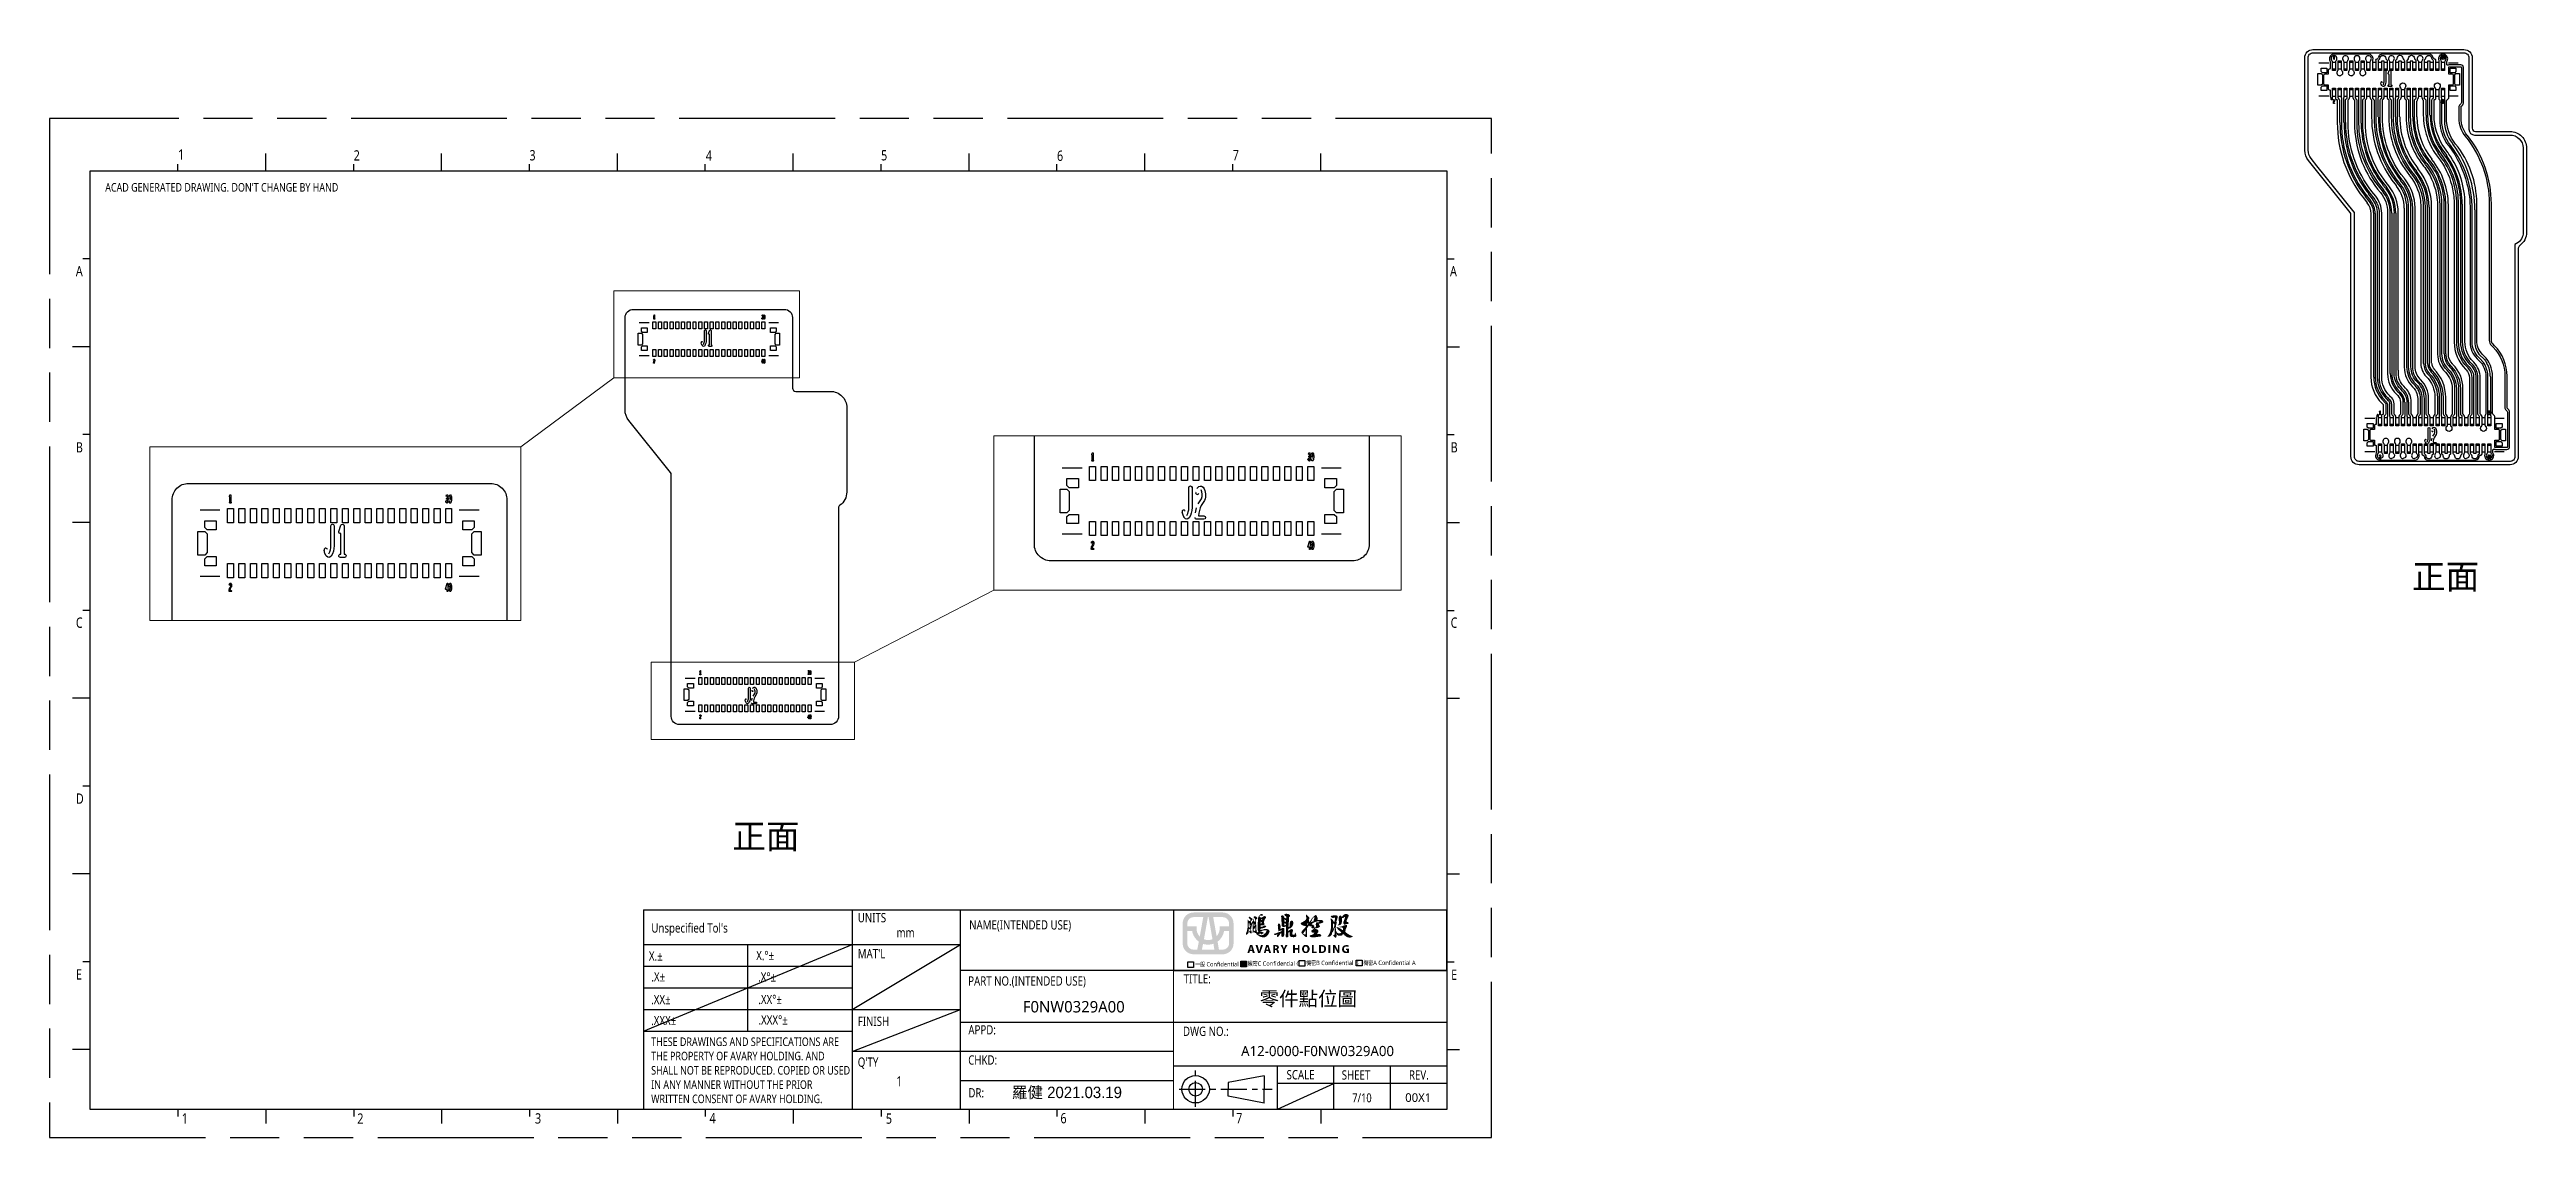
# Model space of a CAD drawing. Header units: millimetres. Extents: x 3272 to 3423, y -250 to -184.
import ezdxf

# ---------------------------------------------------------------- set-up
doc = ezdxf.new("R2010")
doc.units = ezdxf.units.MM
doc.linetypes.add('CENTER', pattern=[50.8, 31.75, -6.35, 6.35, -6.35])
doc.linetypes.add('PHANTOM', pattern=[29.5, 9.5, -1.5, 3, -1.5, 3, -1.5, 9.5])
doc.layers.get('0').update_dxf_attribs({"lineweight": 25})
doc.layers.add('0PAPERF', color=2, linetype='PHANTOM', plot=False)
for name, color, linetype in [('1_layer1', 2, 'Continuous'), ('gbr-dxf_layer0', 7, 'Continuous'), ('gbr-outline-dxf_layer1', 2, 'Continuous'), ('OUTLINE', 1, 'Continuous'), ('outline_layer0', 1, 'Continuous'), ('图层 1', 7, 'Continuous'), ('鵬鼎', 5, 'Continuous')]:
    doc.layers.add(name, color=color, linetype=linetype)
for name, color, linetype, lineweight in [('DIM', 100, 'Continuous', 15), ('備註', 1, 'Continuous', 20), ('尺寸線', 3, 'Continuous', 20)]:
    doc.layers.add(name, color=color, linetype=linetype, lineweight=lineweight)
doc.styles.add('SIMPLEX', font='simplex.shx')
doc.styles.get("Standard").update_dxf_attribs({"font": 'simplex.shx', "width": 0.8, "height": 4})

msp = doc.modelspace()

# ---------------------------------------------------------------- texts
at = {"color": 0}
for s, insert, char_height, width, attachment_point in [('{\\fMicrosoft JhengHei|b0|i0|c136|p0;UNITS}', (3321.34, -236.7), 0.5653, 2.6294, 1), ('{\\fMicrosoft JhengHei|b0|i0|c136|p0;mm}', (3323.7, -237.61), 0.5653, 2.6294, 1), ('{\\fMicrosoft JhengHei|b0|i0|c136|p0;NAME(INTENDED USE)}', (3328.13, -237.14), 0.5653, 11.1798, 1), ('{\\fMicrosoft JhengHei|b0|i0|c136|p0;X.%%P}', (3308.61, -239.04), 0.5653, 2.6294, 1), ('{\\fMicrosoft JhengHei|b0|i0|c136|p0;X.%%D%%P}', (3315.15, -239.01), 0.5653, 2.6294, 1), ("{\\fMicrosoft JhengHei|b0|i0|c136|p0;MAT'L}", (3321.34, -238.9), 0.5653, 2.6294, 1), ('{\\fMicrosoft JhengHei|b0|i0|c136|p0;.X%%P}', (3308.76, -240.31), 0.5653, 0.9605, 1), ('{\\fMicrosoft JhengHei|b0|i0|c136|p0;.X%%D%%P}', (3315.27, -240.32), 0.5653, 2.6294, 1), ('{\\fMicrosoft JhengHei|b0|i0|c136|p0;PART NO.(INTENDED USE)}', (3328.07, -240.56), 0.5653, 11.4569, 1), ('{\\fMicrosoft JhengHei|b0|i0|c136|p0;TITLE:}', (3341.2, -240.43), 0.5653, 2.6294, 1), ('{\\fMicrosoft JhengHei|b0|i0|c136|p0;.XXX%%P}', (3308.75, -242.97), 0.5653, 2.6294, 1), ('{\\fMicrosoft JhengHei|b0|i0|c136|p0;.XX%%P}', (3308.75, -241.7), 0.5653, 2.6294, 1), ('{\\fMicrosoft JhengHei|b0|i0|c136|p0;.XX%%D%%P}', (3315.28, -241.69), 0.5653, 2.6294, 1), ('{\\fMicrosoft JhengHei|b0|i0|c136|p0;.XXX%%D%%P}', (3315.29, -242.94), 0.5653, 2.6294, 1), ('{\\fMicrosoft JhengHei|b0|i0|c136|p0;FINISH}', (3321.34, -243.02), 0.5653, 2.6294, 1), ('{\\fMicrosoft JhengHei|b0|i0|c136|p18;\\W1;\\C256;F0NW0329A00}', (3334.5, -242.42), 0.6961, 10.4448, 5), ('{\\fMicrosoft JhengHei|b0|i0|c136|p0;APPD:}', (3328.08, -243.54), 0.5653, 2.6294, 1), ('{\\fMicrosoft JhengHei|b0|i0|c136|p0;DWG NO.:}', (3341.16, -243.63), 0.5653, 4.5209, 1), ("{\\fMicrosoft JhengHei|b0|i0|c136|p0;Q'TY}", (3321.34, -245.51), 0.5653, 1.9384, 1), ('{\\fMicrosoft JhengHei|b0|i0|c136|p0;CHKD:}', (3328.07, -245.38), 0.5653, 2.6294, 1), ('{\\fMicrosoft JhengHei|b0|i0|c136|p18;\\W1;\\C256;A12-0000-F0NW0329A00}', (3349.36, -245.12), 0.6185, 10.4448, 5), ('{\\fMicrosoft JhengHei|b0|i0|c136|p0;DR:}', (3328.08, -247.38), 0.5653, 2.6294, 1), ('{\\fMicrosoft JhengHei|b0|i0|c136|p0;\\H1.244111x;SCALE} ', (3347.47, -246.28), 0.4544, 2.6281, 1), ('{\\fMicrosoft JhengHei|b0|i0|c136|p0;SHEET}', (3350.83, -246.29), 0.5653, 2.8785, 1), ('{\\fMicrosoft JhengHei|b0|i0|c136|p0;REV.}', (3354.93, -246.29), 0.5653, 2.8785, 1), ('{\\fMicrosoft JhengHei|b0|i0|c136|p0;7/10}', (3351.47, -247.7), 0.5453, 2.8785, 1)]:
    msp.add_mtext(s, dxfattribs=dict(at, insert=insert, char_height=char_height, width=width, attachment_point=attachment_point))
at = {"color": 2, "attachment_point": 1}
for s, insert, char_height, width in [('{\\fMicrosoft JhengHei|b0|i0|c136|p18;\\C1;一般 Confidential}', (3341.9, -239.69), 0.2677, 3.6724), ('{\\fMicrosoft JhengHei|b0|i0|c136|p18;\\C1;\\fMicrosoft JhengHei|b0|i0|c136|p18;機密C \\fMicrosoft JhengHei|b0|i0|c136|p18;Confidential C}', (3345.11, -239.65), 0.26775, 3.4968), ('{\\fMicrosoft JhengHei|b0|i0|c136|p18;\\C1;機密B Confidential B}', (3348.67, -239.61), 0.2677, 3.4968), ('{\\fMicrosoft JhengHei|b0|i0|c136|p18;\\C1;機密A Confidential A}', (3352.15, -239.6), 0.2677, 3.4968)]:
    msp.add_mtext(s, dxfattribs=dict(at, insert=insert, char_height=char_height, width=width))
at = {"insert": (3345.82, -241.49), "char_height": 0.8702, "width": 12.7205, "attachment_point": 1}
msp.add_mtext('{\\f新細明體|b0|i0|c136|p0;\\Q0.8;\\W1;零件點位圖}', dxfattribs=at)
at = {"color": 3, "insert": (3308.75, -244.29), "char_height": 0.52209, "width": 12.2409, "attachment_point": 1}
msp.add_mtext('{\\fMicrosoft JhengHei|b0|i0|c136|p0;THESE DRAWINGS AND SPECIFICATIONS ARE THE PROPERTY OF AVARY HOLDING. AND SHALL NOT BE REPRODUCED. COPIED OR USED IN ANY MANNER WITHOUT THE PRIOR WRITTEN CONSENT OF AVARY HOLDING.}', dxfattribs=at)
at = {"lineweight": 0, "insert": (3330.73, -247.29), "char_height": 0.6961, "width": 68.4844, "attachment_point": 1, "style": 'SIMPLEX'}
msp.add_mtext('{\\fPMingLiU|b0|i0|c136|p2;羅健 2021.03.19}', dxfattribs=at)
at = {"layer": 'DIM', "char_height": 0.6287, "width": 0.3828, "attachment_point": 1}
for s, insert in [('{\\fMicrosoft JhengHei|b0|i0|c136|p0;\\C0;1}', (3279.92, -190.14)), ('{\\fMicrosoft JhengHei|b0|i0|c136|p0;\\C0;2}', (3290.62, -190.19)), ('{\\fMicrosoft JhengHei|b0|i0|c136|p0;\\C0;3}', (3301.33, -190.18)), ('{\\fMicrosoft JhengHei|b0|i0|c136|p0;\\C0;5}', (3322.76, -190.18)), ('{\\fMicrosoft JhengHei|b0|i0|c136|p0;\\C0;7}', (3344.19, -190.17)), ('{\\fMicrosoft JhengHei|b0|i0|c136|p0;\\C0;4}', (3312.08, -190.2)), ('{\\fMicrosoft JhengHei|b0|i0|c136|p0;\\C0;6}', (3333.48, -190.21)), ('{\\fMicrosoft JhengHei|b0|i0|c136|p0;\\C0;1}', (3280.14, -248.91)), ('{\\fMicrosoft JhengHei|b0|i0|c136|p0;\\C0;2}', (3290.84, -248.92)), ('{\\fMicrosoft JhengHei|b0|i0|c136|p0;\\C0;3}', (3301.67, -248.91)), ('{\\fMicrosoft JhengHei|b0|i0|c136|p0;\\C0;4}', (3312.31, -248.89)), ('{\\fMicrosoft JhengHei|b0|i0|c136|p0;\\C0;5}', (3323.05, -248.92)), ('{\\fMicrosoft JhengHei|b0|i0|c136|p0;\\C0;6}', (3333.69, -248.9)), ('{\\fMicrosoft JhengHei|b0|i0|c136|p0;\\C0;7}', (3344.4, -248.89))]:
    msp.add_mtext(s, dxfattribs=dict(at, insert=insert))
at = {"layer": 'OUTLINE', "color": 2, "linetype": 'Continuous', "lineweight": 0, "insert": (3354.7, -247.69), "char_height": 0.5291, "width": 1.2826, "attachment_point": 1}
msp.add_mtext('{\\fMicrosoft JhengHei|b0|i0|c136|p0;\\W1;\\C0;00X1}', dxfattribs=at)
at = {"layer": '備註', "char_height": 1.5036, "width": 18.9665, "attachment_point": 1, "style": 'SIMPLEX'}
for insert in [(3416.05, -215.43), (3313.69, -231.27)]:
    msp.add_mtext('{\\fMicrosoft JhengHei|b0|i0|c136|p18;正面}', dxfattribs=dict(at, insert=insert))
at = {"layer": '備註', "color": 2, "lineweight": 0, "ltscale": 2, "insert": (3308.76, -237.33), "char_height": 0.5653, "attachment_point": 1}
msp.add_mtext("{\\fMicrosoft JhengHei|b0|i0|c136|p0;\\C0;Unspecified Tol's }", dxfattribs=at)
at = {"layer": '尺寸線', "linetype": 'Continuous', "insert": (3275.48, -192.19), "char_height": 0.5221, "width": 81.8134, "attachment_point": 1}
msp.add_mtext("{\\fMicrosoft JhengHei|b0|i0|c136|p0;ACAD GENERATED DRAWING. DON'T CHANGE BY HAND}", dxfattribs=at)
at = {"layer": '鵬鼎', "char_height": 0.6287, "width": 1.1859, "attachment_point": 1}
for s, insert in [('{\\fMicrosoft JhengHei|b0|i0|c136|p0;\\C0;A}', (3273.69, -197.24)), ('{\\fMicrosoft JhengHei|b0|i0|c136|p0;\\C0;A}', (3357.43, -197.25)), ('{\\fMicrosoft JhengHei|b0|i0|c136|p0;\\C0;B}', (3273.69, -207.99)), ('{\\fMicrosoft JhengHei|b0|i0|c136|p0;\\C0;B}', (3357.47, -207.99)), ('{\\fMicrosoft JhengHei|b0|i0|c136|p0;\\C0;C}', (3273.69, -218.68)), ('{\\fMicrosoft JhengHei|b0|i0|c136|p0;\\C0;C}', (3357.47, -218.68)), ('{\\fMicrosoft JhengHei|b0|i0|c136|p0;\\C0;D}', (3273.69, -229.41)), ('{\\fMicrosoft JhengHei|b0|i0|c136|p0;\\C0;E}', (3273.69, -240.13)), ('{\\fMicrosoft JhengHei|b0|i0|c136|p0;\\C0;E}', (3357.5, -240.15))]:
    msp.add_mtext(s, dxfattribs=dict(at, insert=insert))
at = {"layer": '鵬鼎', "color": 0, "insert": (3323.69, -246.65), "char_height": 0.6185, "width": 0.6124, "attachment_point": 1}
msp.add_mtext('{\\fMicrosoft JhengHei|b0|i0|c136|p0;1}', dxfattribs=at)

# ---------------------------------------------------------------- blocks, each defined once
blk = doc.blocks.new('6')
at = {"layer": '图层 1', "true_color": 0xf50613}
h = blk.add_hatch(color=1, dxfattribs=at)
h.dxf.hatch_style = 2
edge = h.paths.add_edge_path()
edge.add_spline(control_points=[(-0.8, 7.1), (-0.8, 7.1), (0.9, -2.5), (0.9, -2.5), (0.3, -2.7), (-0.3, -2.8), (-1, -2.8), (-1.7, -2.8), (-2.3, -2.7), (-2.8, -2.5), (-2.8, -2.5), (-1.1, 7.1), (-1.1, 7.1), (-1.1, 7.1), (-0.8, 7.1), (-0.8, 7.1)], knot_values=[0, 0, 0, 0, 1, 1, 1, 2, 2, 2, 3, 3, 3, 4, 4, 4, 5, 5, 5, 5], degree=3, periodic=0)
edge = h.paths.add_edge_path()
edge.add_spline(control_points=[(5.3, 9.1), (5.3, 9.1), (-7.2, 9.1), (-7.2, 9.1), (-9.9, 9.1), (-12, 7), (-12, 4.3), (-12, 4.3), (-12, -4.3), (-12, -4.3), (-12, -6.9), (-9.9, -9), (-7.2, -9), (-7.2, -9), (5.3, -9), (5.3, -9), (7.9, -9), (10, -6.9), (10, -4.3), (10, -4.3), (10, 4.3), (10, 4.3), (10, 7), (7.9, 9.1), (5.3, 9.1)], knot_values=[0, 0, 0, 0, 0.352778, 0.352778, 0.352778, 0.705556, 0.705556, 0.705556, 1.058334, 1.058334, 1.058334, 1.411112, 1.411112, 1.411112, 1.76389, 1.76389, 1.76389, 2.116668, 2.116668, 2.116668, 2.469446, 2.469446, 2.469446, 2.822224, 2.822224, 2.822224, 2.822224], degree=3, periodic=0)
edge.add_line((5.3, 9.1), (5.3, 9.1))
edge = h.paths.add_edge_path()
edge.add_spline(control_points=[(8.1, 4.3), (8.1, 4.3), (8.1, 3.1), (8.1, 3.1), (8.1, 3.1), (4, 3.1), (4, 3.1), (4, 3.1), (4, 2.1), (4, 2.1), (4, 0.9), (3.5, -0.3), (2.7, -1.2), (2.7, -1.2), (1.2, 7.1), (1.2, 7.1), (1.2, 7.1), (5.3, 7.1), (5.3, 7.1), (6.8, 7.1), (8.1, 5.9), (8.1, 4.3)], knot_values=[0, 0, 0, 0, 0.352778, 0.352778, 0.352778, 0.705556, 0.705556, 0.705556, 1.058334, 1.058334, 1.058334, 1.411112, 1.411112, 1.411112, 1.76389, 1.76389, 1.76389, 2.116668, 2.116668, 2.116668, 2.469446, 2.469446, 2.469446, 2.469446], degree=3, periodic=0)
edge.add_line((8.1, 4.3), (8.1, 4.3))
edge = h.paths.add_edge_path()
edge.add_spline(control_points=[(-1, -4.8), (-0.2, -4.8), (0.5, -4.7), (1.3, -4.4), (1.3, -4.4), (1.7, -7), (1.7, -7), (1.7, -7), (-3.7, -7), (-3.7, -7), (-3.7, -7), (-3.2, -4.5), (-3.2, -4.5), (-2.5, -4.7), (-1.8, -4.8), (-1, -4.8)], knot_values=[0, 0, 0, 0, 0.352778, 0.352778, 0.352778, 0.705556, 0.705556, 0.705556, 1.058334, 1.058334, 1.058334, 1.411112, 1.411112, 1.411112, 1.76389, 1.76389, 1.76389, 1.76389], degree=3, periodic=0)
edge.add_line((-1, -4.8), (-1, -4.8))
edge = h.paths.add_edge_path()
edge.add_spline(control_points=[(-7.2, 7.1), (-7.2, 7.1), (-3.1, 7.1), (-3.1, 7.1), (-3.1, 7.1), (-4.6, -1.3), (-4.6, -1.3), (-5.5, -0.4), (-6, 0.8), (-6, 2.1), (-6, 2.1), (-6, 3.1), (-6, 3.1), (-6, 3.1), (-10, 3.1), (-10, 3.1), (-10, 3.1), (-10, 4.3), (-10, 4.3), (-10, 5.9), (-8.8, 7.1), (-7.2, 7.1)], knot_values=[0, 0, 0, 0, 0.352778, 0.352778, 0.352778, 0.705556, 0.705556, 0.705556, 1.058334, 1.058334, 1.058334, 1.411112, 1.411112, 1.411112, 1.76389, 1.76389, 1.76389, 2.116668, 2.116668, 2.116668, 2.469446, 2.469446, 2.469446, 2.469446], degree=3, periodic=0)
edge.add_line((-7.2, 7.1), (-7.2, 7.1))
edge = h.paths.add_edge_path()
edge.add_spline(control_points=[(-10, -4.3), (-10, -4.3), (-10, 1.1), (-10, 1.1), (-10, 1.1), (-7.9, 1.1), (-7.9, 1.1), (-7.6, -0.8), (-6.5, -2.4), (-5, -3.5), (-5, -3.5), (-5.7, -7), (-5.7, -7), (-5.7, -7), (-7.2, -7), (-7.2, -7), (-8.8, -7), (-10, -5.8), (-10, -4.3)], knot_values=[0, 0, 0, 0, 0.352778, 0.352778, 0.352778, 0.705556, 0.705556, 0.705556, 1.058334, 1.058334, 1.058334, 1.411112, 1.411112, 1.411112, 1.76389, 1.76389, 1.76389, 2.116668, 2.116668, 2.116668, 2.116668], degree=3, periodic=0)
edge.add_line((-10, -4.3), (-10, -4.3))
edge = h.paths.add_edge_path()
edge.add_spline(control_points=[(5.3, -7), (5.3, -7), (3.7, -7), (3.7, -7), (3.7, -7), (3.1, -3.5), (3.1, -3.5), (4.6, -2.4), (5.6, -0.7), (5.9, 1.1), (5.9, 1.1), (8.1, 1.1), (8.1, 1.1), (8.1, 1.1), (8.1, -4.3), (8.1, -4.3), (8.1, -5.8), (6.8, -7), (5.3, -7)], knot_values=[0, 0, 0, 0, 0.352778, 0.352778, 0.352778, 0.705556, 0.705556, 0.705556, 1.058334, 1.058334, 1.058334, 1.411112, 1.411112, 1.411112, 1.76389, 1.76389, 1.76389, 2.116668, 2.116668, 2.116668, 2.116668], degree=3, periodic=0)
edge.add_line((5.3, -7), (5.3, -7))
at = {"layer": '图层 1', "true_color": 0x000099}
h = blk.add_hatch(color=174, dxfattribs=at)
h.dxf.hatch_style = 2
edge = h.paths.add_edge_path()
edge.add_spline(control_points=[(21.7, 4.4), (21.7, 4.4), (21.7, 4.7), (21.7, 4.7), (21.7, 4.7), (21.7, 4.9), (21.7, 4.9), (21.7, 4.9), (21.7, 5.1), (21.7, 5.1), (21.7, 5.1), (21.8, 5.1), (21.8, 5.1), (21.9, 5), (21.9, 5), (22, 5), (22, 5), (22.1, 5), (22.1, 5), (22.1, 5), (22.2, 5), (22.2, 5), (22.2, 5), (22.2, 4.9), (22.2, 4.9), (22.2, 4.9), (22.2, 4.7), (22.2, 4.7), (22.2, 4.7), (22.2, 4.6), (22.2, 4.6), (22.2, 4.6), (22.2, 4.5), (22.2, 4.5), (22.2, 4.5), (22.2, 4.5), (22.2, 4.5), (22.1, 4.5), (22.1, 4.4), (22, 4.4), (21.9, 4.4), (21.8, 4.3), (21.7, 4.2), (21.7, 4.2), (21.7, 4.4), (21.7, 4.4)], knot_values=[0, 0, 0, 0, 1, 1, 1, 2, 2, 2, 3, 3, 3, 4, 4, 4, 5, 5, 5, 6, 6, 6, 7, 7, 7, 8, 8, 8, 9, 9, 9, 10, 10, 10, 11, 11, 11, 12, 12, 12, 13, 13, 13, 14, 14, 14, 15, 15, 15, 15], degree=3, periodic=0)
edge = h.paths.add_edge_path()
edge.add_spline(control_points=[(16.6, 4), (16.6, 4.2), (16.6, 4.3), (16.6, 4.4), (16.7, 4.5), (16.7, 4.4), (16.8, 4.4), (16.8, 4.4), (16.8, 4.3), (16.9, 4.2), (16.9, 4.2), (16.9, 3.9), (16.9, 3.9), (16.8, 3.8), (16.8, 3.8), (16.8, 3.7), (16.8, 3.6), (16.8, 3.5), (16.8, 3.4), (16.8, 3.3), (16.8, 3.3), (16.9, 3.4), (16.9, 3.4), (17, 3.5), (17, 3.5), (17.1, 3.6), (17.2, 3.6), (17.2, 3.7), (17.2, 3.7), (17.2, 3.6), (17.2, 3.6), (17.2, 3.6), (17.2, 3.5), (17.2, 3.5), (17.2, 3.5), (17.2, 3.4), (17.2, 3.4), (17.2, 3.4), (17.2, 3.3), (17.2, 3.3), (17.2, 3.3), (17.1, 3.2), (17.1, 3.2), (17.1, 3.1), (17, 3), (17, 2.8), (16.9, 2.7), (16.9, 2.6), (16.8, 2.6), (16.8, 2.5), (16.8, 2.4), (16.7, 2.4), (16.7, 2.5), (16.7, 2.6), (16.6, 2.8), (16.6, 2.9), (16.6, 3.2), (16.6, 3.4), (16.6, 3.4), (16.6, 4), (16.6, 4)], knot_values=[0, 0, 0, 0, 1, 1, 1, 2, 2, 2, 3, 3, 3, 4, 4, 4, 5, 5, 5, 6, 6, 6, 7, 7, 7, 8, 8, 8, 9, 9, 9, 10, 10, 10, 11, 11, 11, 12, 12, 12, 13, 13, 13, 14, 14, 14, 15, 15, 15, 16, 16, 16, 17, 17, 17, 18, 18, 18, 19, 19, 19, 20, 20, 20, 20], degree=3, periodic=0)
edge = h.paths.add_edge_path()
edge.add_spline(control_points=[(18.7, 4.1), (18.7, 4.3), (18.7, 4.5), (18.8, 4.5), (18.8, 4.5), (18.9, 4.5), (18.9, 4.3), (18.9, 4.2), (18.9, 4), (18.9, 3.9), (18.8, 3.8), (18.8, 3.7), (18.9, 3.7), (18.9, 3.7), (19, 3.8), (19.1, 3.9), (19.2, 4), (19.2, 4.1), (19.3, 4.1), (19.3, 4.1), (19.3, 4.1), (19.3, 4.1), (19.3, 4.1), (19.4, 4), (19.4, 4), (19.4, 4), (19.4, 4), (19.4, 4), (19.4, 4), (19.4, 3.9), (19.4, 3.9), (19.4, 3.9), (19.3, 3.8), (19.3, 3.7), (19.2, 3.7), (19.2, 3.6), (19.1, 3.4), (19, 3.3), (18.9, 3.2), (18.9, 3.2), (18.8, 3.1), (18.8, 3.1), (18.7, 3.1), (18.7, 3.1), (18.7, 4.1), (18.7, 4.1)], knot_values=[0, 0, 0, 0, 1, 1, 1, 2, 2, 2, 3, 3, 3, 4, 4, 4, 5, 5, 5, 6, 6, 6, 7, 7, 7, 8, 8, 8, 9, 9, 9, 10, 10, 10, 11, 11, 11, 12, 12, 12, 13, 13, 13, 14, 14, 14, 15, 15, 15, 15], degree=3, periodic=0)
edge = h.paths.add_edge_path()
edge.add_spline(control_points=[(25.3, 1.5), (25.1, 1.7), (24.9, 1.8), (24.6, 1.9), (24.3, 2), (24.1, 2), (23.8, 1.9), (23.6, 1.9), (23.4, 1.9), (23.2, 1.9), (22.8, 1.7), (22.2, 1.6), (22.2, 1.6), (22.1, 1.6), (22.1, 1.6), (22, 1.6), (22, 1.5), (21.9, 1.5), (21.9, 1.5), (21.8, 1.5), (21.8, 1.5), (21.7, 1.5), (21.7, 1.5), (21.6, 1.4), (21.6, 1.4), (21.6, 1.4), (21.6, 1.6), (21.6, 1.6), (21.6, 1.6), (21.6, 1.8), (21.6, 1.8), (21.6, 1.8), (21.7, 1.9), (21.7, 1.9), (21.7, 2), (21.7, 2.1), (21.7, 2.1), (21.7, 2.1), (21.8, 2.1), (21.8, 2.1), (21.8, 2.1), (21.9, 2.1), (21.9, 2.1), (22, 2.2), (22, 2.2), (22.1, 2.2), (22.1, 2.2), (22.1, 2.2), (22.1, 2.2), (22.1, 2.2), (22.2, 2.2), (22.2, 2.2), (22.2, 2.2), (22.5, 2.3), (22.7, 2.3), (22.8, 2.3), (23.2, 2.4), (23.2, 2.4), (23.4, 2.5), (23.6, 2.5), (23.8, 2.7), (24, 2.8), (24.1, 2.9), (24.1, 3.1), (24.2, 3.2), (24.1, 3.3), (23.9, 3.3), (23.7, 3.4), (23.5, 3.4), (23.3, 3.4), (23.1, 3.4), (22.9, 3.2), (22.8, 3.1), (22.5, 3.1), (22.2, 2.9), (22.2, 2.9), (22.1, 2.9), (22, 2.9), (22, 2.8), (21.9, 2.8), (21.9, 2.8), (21.8, 2.8), (21.8, 2.7), (21.7, 2.7), (21.7, 2.7), (21.7, 2.7), (21.7, 2.9), (21.7, 2.9), (21.7, 2.9), (21.7, 3.1), (21.7, 3.1), (21.7, 3.1), (21.7, 3.3), (21.7, 3.3), (21.7, 3.3), (21.7, 3.5), (21.7, 3.5), (21.7, 3.5), (22.4, 3.6), (22.6, 3.6), (22.8, 3.6), (22.9, 3.5), (23, 3.5), (23.2, 3.5), (23.3, 3.6), (23.3, 3.6), (23.3, 3.7), (23.3, 3.9), (23.3, 4), (23.4, 4.2), (23.4, 4.3), (23.3, 4.4), (23.3, 4.5), (23.3, 4.5), (23.2, 4.5), (23.2, 4.6), (23.2, 4.8), (23.2, 5), (23.2, 5.2), (23.3, 5.5), (23.4, 5.8), (23.5, 6), (23.6, 6.3), (23.7, 6.4), (23.8, 6.6), (23.9, 6.7), (24, 6.7), (24.1, 6.8), (24.1, 6.8), (24.1, 7), (24.1, 7.1), (24, 7.2), (23.8, 7.4), (23.6, 7.5), (23.4, 7.6), (23.2, 7.5), (23.1, 7.5), (22.9, 7.4), (22.8, 7.3), (22.8, 7.3), (22.8, 7.3), (22.7, 7.2), (22.6, 7.2), (22.5, 7.1), (22.4, 7), (22.2, 7), (22.1, 6.9), (22.1, 6.9), (22, 6.8), (22, 6.8), (22, 6.8), (22, 6.8), (21.9, 6.8), (21.8, 6.9), (21.7, 6.9), (21.6, 7), (21.5, 7.1), (21.3, 7.3), (21.2, 7.4), (21.2, 7.5), (21.2, 7.6), (21.3, 7.7), (21.4, 7.7), (21.4, 7.8), (21.5, 7.8), (21.6, 7.8), (21.7, 7.8), (21.8, 7.8), (21.9, 7.7), (22, 7.7), (22.2, 7.7), (22.3, 7.7), (22.4, 7.7), (22.5, 7.7), (22.6, 7.7), (22.7, 7.8), (22.7, 7.9), (22.7, 8), (22.7, 8.2), (22.6, 8.3), (22.4, 8.4), (22.2, 8.4), (22, 8.4), (21.8, 8.4), (21.7, 8.4), (21.5, 8.3), (21.5, 8.2), (21.3, 8), (21.1, 7.8), (21, 7.6), (20.8, 7.3), (20.7, 7.1), (20.6, 6.8), (20.5, 6.4), (20.5, 6.1), (20.5, 5.8), (20.5, 5.8), (20.5, 5), (20.5, 5), (20.5, 4.9), (20.5, 4.7), (20.4, 4.3), (20.4, 3.9), (20.4, 3.4), (20.4, 2.8), (20.4, 2.2), (20.4, 1.7), (20.5, 1.4), (20.5, 1.1), (20.6, 0.9), (20.7, 0.8), (20.8, 0.8), (20.9, 0.8), (20.9, 0.8), (20.6, 0.7), (20.1, 0.4), (20.1, 0.4), (20.1, 0.4), (20.1, 0.6), (20.1, 0.6), (20, 0.8), (20, 1.1), (19.9, 1.6), (19.9, 2.1), (19.8, 2.8), (19.8, 3.6), (19.7, 4.4), (19.7, 5), (19.7, 5.4), (19.7, 5.8), (19.8, 6.1), (19.9, 6.2), (20.1, 6.3), (20.3, 6.4), (20.3, 6.7), (20.3, 6.9), (20.1, 7.1), (19.7, 7.3), (19.4, 7.4), (19.1, 7.5), (18.9, 7.4), (18.7, 7.3), (18.6, 7.2), (18.7, 7), (18.7, 7), (18.7, 7), (18.7, 6.9), (18.8, 6.9), (18.8, 6.8), (18.9, 6.7), (19, 6.6), (19, 6.6), (19.1, 6.6), (19.2, 6.5), (19.2, 6.4), (19.3, 6.4), (19.3, 6.4), (19.3, 6.3), (19.3, 6.2), (19.3, 6.1), (19.4, 5.9), (19.4, 5.8), (19.4, 5.6), (19.4, 5.5), (19.4, 5.4), (19.4, 5.3), (19.4, 5.2), (19.4, 5.1), (19.3, 5.2), (19.2, 5.2), (19.1, 5.2), (19.1, 5.2), (18.9, 5.2), (18.9, 5.2), (18.8, 5.3), (18.8, 5.4), (18.8, 5.4), (18.8, 5.5), (18.8, 5.6), (18.7, 5.7), (18.7, 5.9), (18.7, 6), (18.7, 6.1), (18.6, 6.1), (18.6, 6.2), (18.5, 6.3), (18.5, 6.4), (18.5, 6.4), (18.5, 6.4), (18.5, 6.4), (18.4, 6.3), (18.4, 6.2), (18.4, 6.1), (18.4, 6), (18.4, 5.9), (18.4, 5.9), (18.4, 5.5), (18.4, 5.5), (18.2, 5.3), (18.1, 5.1), (18, 4.9), (17.9, 4.7), (17.8, 4.4), (17.7, 4.2), (17.7, 4.3), (17.7, 4.3), (17.7, 4.4), (17.6, 4.6), (17.6, 4.7), (17.6, 4.8), (17.6, 4.9), (17.6, 5.1), (17.6, 5.1), (17.6, 5.2), (17.6, 5.3), (17.6, 5.4), (17.7, 5.5), (17.8, 5.6), (17.9, 5.7), (18, 5.8), (18.1, 5.9), (18.2, 6.1), (18.2, 6.2), (18.2, 6.4), (18.1, 6.5), (18, 6.6), (17.8, 6.6), (17.7, 6.7), (17.4, 6.9), (17.2, 7.1), (17, 7.2), (16.7, 7.3), (16.6, 7.3), (16.6, 7.1), (16.5, 6.9), (16.6, 6.8), (16.7, 6.6), (16.9, 6.4), (17, 6.3), (17.2, 6.3), (17.2, 6.3), (17.2, 6.1), (17.2, 6.1), (17.2, 6.1), (17.2, 5.7), (17.2, 5.7), (17.2, 5.7), (17.2, 5.4), (17.2, 5.4), (17.2, 5.4), (17.2, 5.3), (17.2, 5.3), (17.2, 5.2), (17.2, 5.3), (17.2, 5.3), (17.1, 5.3), (17, 5.3), (17, 5.4), (16.9, 5.4), (16.8, 5.4), (16.6, 5.4), (16.6, 5.4), (16.6, 5.5), (16.6, 5.6), (16.5, 5.6), (16.5, 5.6), (16.5, 5.7), (16.4, 5.8), (16.4, 5.8), (16.3, 5.9), (16.3, 5.9), (16.3, 5.9), (16.2, 6), (16.1, 6), (16.1, 5.9), (16.1, 5.8), (16, 5.7), (16, 5.4), (16.1, 5.1), (16.1, 4.8), (16.1, 4.4), (16.1, 4), (16.1, 4), (16.1, 3.3), (16.1, 3.3), (16.1, 2.9), (16.1, 2.6), (16, 2.2), (15.9, 1.7), (15.8, 1.4), (15.8, 1.1), (15.7, 0.8), (15.6, 0.6), (15.6, 0.4), (15.6, 0.4), (15.5, 0.4), (15.5, 0.5), (15.5, 0.5), (15.5, 0.5), (15.5, 0.5), (15.4, 0.5), (15.4, 0.4), (15.4, 0.4), (15.4, 0.1), (15.3, -0.1), (15.4, -0.3), (15.4, -0.5), (15.5, -0.6), (15.7, -0.5), (15.9, -0.4), (16, -0.3), (16.2, -0.1), (16.3, 0.1), (16.4, 0.3), (16.5, 0.5), (16.5, 0.5), (16.5, 0.5), (16.5, 0.5), (16.5, 0.6), (16.5, 0.6), (16.5, 0.7), (16.5, 0.8), (16.5, 0.8), (16.5, 0.9), (16.5, 1), (16.6, 1), (16.6, 1.1), (16.6, 1), (16.6, 0.9), (16.7, 0.8), (16.8, 0.7), (16.9, 0.5), (17.1, 0.3), (17.2, 0.2), (17.4, 0.1), (17.5, 0), (17.6, 0), (17.7, 0), (17.8, 0.1), (17.8, 0.1), (17.8, 0.2), (17.9, 0.2), (17.9, 0.2), (17.9, 0.4), (17.9, 0.4), (17.9, 0.5), (17.9, 0.5), (17.9, 0.6), (17.8, 0.7), (17.8, 0.8), (17.8, 0.8), (17.7, 0.9), (17.7, 1.2), (17.6, 1.5), (17.6, 1.8), (17.6, 2.2), (17.7, 2.7), (17.8, 3.2), (17.9, 3.6), (18, 4), (18.1, 4.3), (18.2, 4.5), (18.3, 4.6), (18.2, 4.5), (18.2, 4.4), (18.2, 4.2), (18.2, 4.2), (18.2, 3.7), (18.2, 3.7), (18.2, 3.7), (18.2, 3.2), (18.2, 3.2), (18.2, 3.1), (18.2, 2.9), (18.2, 2.7), (18.2, 2.5), (18.2, 2.2), (18.2, 1.9), (18.2, 1.9), (18.2, 1.2), (18.2, 1.2), (18.2, 1), (18.2, 0.8), (18.2, 0.7), (18.2, 0.5), (18.3, 0.4), (18.3, 0.3), (18.4, 0.2), (18.4, 0.2), (18.5, 0.3), (18.6, 0.3), (18.6, 0.4), (18.6, 0.5), (18.6, 0.6), (18.6, 0.7), (18.5, 0.8), (18.6, 0.8), (18.7, 0.7), (18.8, 0.6), (18.9, 0.5), (19, 0.5), (19.2, 0.4), (19.3, 0.3), (19.4, 0.2), (19.5, 0.2), (19.7, 0.1), (19.8, 0.1), (19.9, 0.1), (19.8, 0), (19.8, -0.1), (19.8, -0.2), (19.9, -0.3), (20, -0.4), (20.2, -0.5), (20.2, -0.5), (20.2, -0.5), (20.2, -0.5), (20.4, -0.7), (20.8, -0.9), (20.9, -1), (20.9, -1), (21, -1), (21, -1.1), (21, -1.1), (21, -1.1), (21, -1.1), (21.1, -1.1), (21.2, -1.2), (21.2, -1.2), (21.3, -1.3), (21.4, -1.3), (21.6, -1.4), (21.9, -1.5), (22.3, -1.6), (22.7, -1.7), (23.2, -1.7), (23.7, -1.6), (24.1, -1.3), (24.6, -0.9), (24.9, -0.6), (25.2, -0.1), (25.4, 0.3), (25.5, 0.7), (25.6, 1), (25.5, 1.2), (25.4, 1.4), (25.3, 1.5)], knot_values=[0, 0, 0, 0, 0.352778, 0.352778, 0.352778, 0.705556, 0.705556, 0.705556, 1.058334, 1.058334, 1.058334, 1.411112, 1.411112, 1.411112, 1.76389, 1.76389, 1.76389, 2.116668, 2.116668, 2.116668, 2.469446, 2.469446, 2.469446, 2.822224, 2.822224, 2.822224, 3.175002, 3.175002, 3.175002, 3.52778, 3.52778, 3.52778, 3.880558, 3.880558, 3.880558, 4.233336, 4.233336, 4.233336, 4.586114, 4.586114, 4.586114, 4.938892, 4.938892, 4.938892, 5.29167, 5.29167, 5.29167, 5.644448, 5.644448, 5.644448, 5.997226, 5.997226, 5.997226, 6.350004, 6.350004, 6.350004, 6.702782, 6.702782, 6.702782, 7.05556, 7.05556, 7.05556, 7.408338, 7.408338, 7.408338, 7.761116, 7.761116, 7.761116, 8.113894, 8.113894, 8.113894, 8.466672, 8.466672, 8.466672, 8.81945, 8.81945, 8.81945, 9.172228, 9.172228, 9.172228, 9.525006, 9.525006, 9.525006, 9.877784, 9.877784, 9.877784, 10.230562, 10.230562, 10.230562, 10.58334, 10.58334, 10.58334, 10.936118, 10.936118, 10.936118, 11.288896, 11.288896, 11.288896, 11.641674, 11.641674, 11.641674, 11.994452, 11.994452, 11.994452, 12.34723, 12.34723, 12.34723, 12.700008, 12.700008, 12.700008, 13.052786, 13.052786, 13.052786, 13.405564, 13.405564, 13.405564, 13.758342, 13.758342, 13.758342, 14.11112, 14.11112, 14.11112, 14.463898, 14.463898, 14.463898, 14.816676, 14.816676, 14.816676, 15.169454, 15.169454, 15.169454, 15.522232, 15.522232, 15.522232, 15.87501, 15.87501, 15.87501, 16.227788, 16.227788, 16.227788, 16.580566, 16.580566, 16.580566, 16.933344, 16.933344, 16.933344, 17.286123, 17.286123, 17.286123, 17.638901, 17.638901, 17.638901, 17.991679, 17.991679, 17.991679, 18.344457, 18.344457, 18.344457, 18.697235, 18.697235, 18.697235, 19.050013, 19.050013, 19.050013, 19.402791, 19.402791, 19.402791, 19.755569, 19.755569, 19.755569, 20.108347, 20.108347, 20.108347, 20.461125, 20.461125, 20.461125, 20.813903, 20.813903, 20.813903, 21.166681, 21.166681, 21.166681, 21.519459, 21.519459, 21.519459, 21.872237, 21.872237, 21.872237, 22.225015, 22.225015, 22.225015, 22.577793, 22.577793, 22.577793, 22.930571, 22.930571, 22.930571, 23.283349, 23.283349, 23.283349, 23.636127, 23.636127, 23.636127, 23.988905, 23.988905, 23.988905, 24.341683, 24.341683, 24.341683, 24.694461, 24.694461, 24.694461, 25.047239, 25.047239, 25.047239, 25.400017, 25.400017, 25.400017, 25.752795, 25.752795, 25.752795, 26.105573, 26.105573, 26.105573, 26.458351, 26.458351, 26.458351, 26.811129, 26.811129, 26.811129, 27.163907, 27.163907, 27.163907, 27.516685, 27.516685, 27.516685, 27.869463, 27.869463, 27.869463, 28.222241, 28.222241, 28.222241, 28.575019, 28.575019, 28.575019, 28.927797, 28.927797, 28.927797, 29.280575, 29.280575, 29.280575, 29.633353, 29.633353, 29.633353, 29.986131, 29.986131, 29.986131, 30.338909, 30.338909, 30.338909, 30.691687, 30.691687, 30.691687, 31.044465, 31.044465, 31.044465, 31.397243, 31.397243, 31.397243, 31.750021, 31.750021, 31.750021, 32.102799, 32.102799, 32.102799, 32.455577, 32.455577, 32.455577, 32.808355, 32.808355, 32.808355, 33.161133, 33.161133, 33.161133, 33.513911, 33.513911, 33.513911, 33.866689, 33.866689, 33.866689, 34.219467, 34.219467, 34.219467, 34.572245, 34.572245, 34.572245, 34.925023, 34.925023, 34.925023, 35.277801, 35.277801, 35.277801, 35.630579, 35.630579, 35.630579, 35.983357, 35.983357, 35.983357, 36.336135, 36.336135, 36.336135, 36.688913, 36.688913, 36.688913, 37.041691, 37.041691, 37.041691, 37.394469, 37.394469, 37.394469, 37.747247, 37.747247, 37.747247, 38.100025, 38.100025, 38.100025, 38.452803, 38.452803, 38.452803, 38.805581, 38.805581, 38.805581, 39.158359, 39.158359, 39.158359, 39.511137, 39.511137, 39.511137, 39.863915, 39.863915, 39.863915, 40.216693, 40.216693, 40.216693, 40.569471, 40.569471, 40.569471, 40.922249, 40.922249, 40.922249, 41.275027, 41.275027, 41.275027, 41.627805, 41.627805, 41.627805, 41.980583, 41.980583, 41.980583, 42.333361, 42.333361, 42.333361, 42.686139, 42.686139, 42.686139, 43.038917, 43.038917, 43.038917, 43.391695, 43.391695, 43.391695, 43.744473, 43.744473, 43.744473, 44.097251, 44.097251, 44.097251, 44.450029, 44.450029, 44.450029, 44.802807, 44.802807, 44.802807, 45.155585, 45.155585, 45.155585, 45.508363, 45.508363, 45.508363, 45.861141, 45.861141, 45.861141, 46.213919, 46.213919, 46.213919, 46.566697, 46.566697, 46.566697, 46.919475, 46.919475, 46.919475, 47.272253, 47.272253, 47.272253, 47.625031, 47.625031, 47.625031, 47.977809, 47.977809, 47.977809, 48.330587, 48.330587, 48.330587, 48.683365, 48.683365, 48.683365, 49.036143, 49.036143, 49.036143, 49.388921, 49.388921, 49.388921, 49.741699, 49.741699, 49.741699, 50.094477, 50.094477, 50.094477, 50.447255, 50.447255, 50.447255, 50.800033, 50.800033, 50.800033, 51.152812, 51.152812, 51.152812, 51.50559, 51.50559, 51.50559, 51.858368, 51.858368, 51.858368, 52.211146, 52.211146, 52.211146, 52.563924, 52.563924, 52.563924, 52.916702, 52.916702, 52.916702, 53.26948, 53.26948, 53.26948, 53.622258, 53.622258, 53.622258, 53.975036, 53.975036, 53.975036, 54.327814, 54.327814, 54.327814, 54.680592, 54.680592, 54.680592, 55.03337, 55.03337, 55.03337, 55.386148, 55.386148, 55.386148, 55.738926, 55.738926, 55.738926, 56.091704, 56.091704, 56.091704, 56.444482, 56.444482, 56.444482, 56.79726, 56.79726, 56.79726, 57.150038, 57.150038, 57.150038, 57.502816, 57.502816, 57.502816, 57.855594, 57.855594, 57.855594, 58.208372, 58.208372, 58.208372, 58.56115, 58.56115, 58.56115, 58.913928, 58.913928, 58.913928, 59.266706, 59.266706, 59.266706, 59.619484, 59.619484, 59.619484, 59.972262, 59.972262, 59.972262, 60.32504, 60.32504, 60.32504, 60.677818, 60.677818, 60.677818, 61.030596, 61.030596, 61.030596, 61.383374, 61.383374, 61.383374, 61.736152, 61.736152, 61.736152, 62.08893, 62.08893, 62.08893, 62.441708, 62.441708, 62.441708, 62.794486, 62.794486, 62.794486, 63.147264, 63.147264, 63.147264, 63.500042, 63.500042, 63.500042, 63.85282, 63.85282, 63.85282, 64.205598, 64.205598, 64.205598, 64.205598], degree=3, periodic=0)
edge.add_line((25.3, 1.5), (25.3, 1.5))
edge = h.paths.add_edge_path()
edge.add_spline(control_points=[(21.8, 6), (21.9, 6.1), (21.9, 6.1), (22, 6.1), (22.1, 6.2), (22.2, 6.2), (22.3, 6.2), (22.3, 6.2), (22.5, 6.2), (22.5, 6.2), (22.4, 6.2), (22.4, 6.1), (22.4, 6.1), (22.4, 6.1), (22.4, 6), (22.3, 6), (22.3, 5.9), (22.3, 5.9), (22.3, 5.9), (22.3, 5.9), (22.3, 5.9), (22.2, 5.8), (22.2, 5.8), (22.2, 5.8), (22.2, 5.8), (22.2, 5.8), (22, 5.8), (22, 5.8), (22, 5.8), (21.9, 5.8), (21.9, 5.8), (21.9, 5.8), (21.8, 5.8), (21.8, 5.8), (21.8, 5.9), (21.8, 5.9), (21.8, 6)], knot_values=[0, 0, 0, 0, 0.352778, 0.352778, 0.352778, 0.705556, 0.705556, 0.705556, 1.058334, 1.058334, 1.058334, 1.411112, 1.411112, 1.411112, 1.76389, 1.76389, 1.76389, 2.116668, 2.116668, 2.116668, 2.469446, 2.469446, 2.469446, 2.822224, 2.822224, 2.822224, 3.175002, 3.175002, 3.175002, 3.52778, 3.52778, 3.52778, 3.880558, 3.880558, 3.880558, 4.233336, 4.233336, 4.233336, 4.233336], degree=3, periodic=0)
edge.add_line((21.8, 6), (21.8, 6))
edge = h.paths.add_edge_path()
edge.add_spline(control_points=[(17.3, 1.9), (17.3, 1.8), (17.3, 1.8), (17.3, 1.7), (17.2, 1.6), (17.2, 1.5), (17.2, 1.4), (17.2, 1.4), (17.2, 1.2), (17.2, 1.2), (17.2, 1.2), (17.2, 1.1), (17.2, 1.1), (17.2, 1), (17.1, 1), (17, 1), (16.9, 1.1), (16.8, 1.1), (16.8, 1.2), (16.7, 1.2), (16.6, 1.2), (16.6, 1.2), (16.6, 1.2), (16.6, 1.4), (16.6, 1.4), (16.6, 1.4), (16.6, 1.5), (16.6, 1.5), (16.6, 1.5), (16.6, 1.7), (16.6, 1.7), (16.6, 1.7), (16.6, 1.8), (16.6, 1.8), (16.7, 1.7), (16.7, 1.7), (16.8, 1.8), (16.8, 1.8), (16.9, 1.8), (17, 1.9), (17, 1.9), (17.1, 2), (17.1, 2), (17.2, 2.1), (17.3, 2.1), (17.3, 2.1), (17.3, 2.1), (17.3, 2), (17.3, 1.9)], knot_values=[0, 0, 0, 0, 0.352778, 0.352778, 0.352778, 0.705556, 0.705556, 0.705556, 1.058334, 1.058334, 1.058334, 1.411112, 1.411112, 1.411112, 1.76389, 1.76389, 1.76389, 2.116668, 2.116668, 2.116668, 2.469446, 2.469446, 2.469446, 2.822224, 2.822224, 2.822224, 3.175002, 3.175002, 3.175002, 3.52778, 3.52778, 3.52778, 3.880558, 3.880558, 3.880558, 4.233336, 4.233336, 4.233336, 4.586114, 4.586114, 4.586114, 4.938892, 4.938892, 4.938892, 5.29167, 5.29167, 5.29167, 5.644448, 5.644448, 5.644448, 5.644448], degree=3, periodic=0)
edge.add_line((17.3, 1.9), (17.3, 1.9))
edge = h.paths.add_edge_path()
edge.add_spline(control_points=[(19.4, 1.6), (19.4, 1.5), (19.4, 1.4), (19.4, 1.3), (19.4, 1.2), (19.4, 1.2), (19.3, 1.2), (19.3, 1.1), (19.2, 1.1), (19.1, 1.1), (19, 1.1), (19, 1.2), (18.9, 1.2), (18.8, 1.2), (18.8, 1.3), (18.7, 1.3), (18.7, 1.4), (18.7, 1.4), (18.7, 1.5), (18.7, 1.5), (18.7, 1.7), (18.7, 1.7), (18.7, 1.7), (18.7, 1.9), (18.7, 1.9), (18.7, 1.9), (18.7, 2), (18.7, 2), (18.8, 2), (18.9, 2), (19, 2.1), (19.1, 2.1), (19.1, 2.2), (19.2, 2.3), (19.2, 2.4), (19.2, 2.5), (19.3, 2.6), (19.3, 2.7), (19.4, 2.7), (19.4, 2.8), (19.4, 2.8), (19.4, 2.5), (19.4, 2.5), (19.4, 2.4), (19.4, 2.2), (19.4, 2.1), (19.4, 1.9), (19.4, 1.7), (19.4, 1.6)], knot_values=[0, 0, 0, 0, 0.352778, 0.352778, 0.352778, 0.705556, 0.705556, 0.705556, 1.058334, 1.058334, 1.058334, 1.411112, 1.411112, 1.411112, 1.76389, 1.76389, 1.76389, 2.116668, 2.116668, 2.116668, 2.469446, 2.469446, 2.469446, 2.822224, 2.822224, 2.822224, 3.175002, 3.175002, 3.175002, 3.52778, 3.52778, 3.52778, 3.880558, 3.880558, 3.880558, 4.233336, 4.233336, 4.233336, 4.586114, 4.586114, 4.586114, 4.938892, 4.938892, 4.938892, 5.29167, 5.29167, 5.29167, 5.644448, 5.644448, 5.644448, 5.644448], degree=3, periodic=0)
edge.add_line((19.4, 1.6), (19.4, 1.6))
edge = h.paths.add_edge_path()
edge.add_spline(control_points=[(24.1, 0.8), (24.1, 0.6), (23.9, 0.4), (23.8, 0.2), (23.6, 0.1), (23.4, -0.1), (23.3, -0.2), (23.1, -0.4), (23, -0.5), (22.9, -0.6), (22.8, -0.6), (22.7, -0.7), (22.5, -0.7), (22.3, -0.8), (22.1, -0.7), (21.8, -0.7), (21.6, -0.6), (21.3, -0.6), (21.2, -0.5), (21, -0.5), (20.8, -0.4), (20.8, -0.4), (20.7, -0.4), (20.7, -0.3), (20.8, -0.3), (20.8, -0.2), (20.8, -0.2), (20.9, -0.2), (21, -0.2), (21.1, -0.1), (21.2, -0.1), (21.2, -0.1), (21.2, -0.1), (21.2, -0.1), (21.2, -0.1), (21.2, -0.1), (21.2, -0.1), (21.2, -0.1), (21.2, -0.1), (21.2, -0.1), (21.2, -0.1), (21.3, -0.1), (21.3, -0.1), (21.3, -0.1), (21.3, -0.1), (21.3, -0.1), (21.3, -0.1), (21.3, -0.1), (21.3, -0.1), (21.3, -0.1), (21.3, -0.1), (21.3, -0.1), (21.3, 0), (21.4, 0), (21.4, 0), (21.5, 0), (21.7, 0), (21.8, -0.1), (21.8, -0.2), (21.8, -0.2), (21.9, -0.2), (21.9, -0.3), (22, -0.3), (22, -0.4), (22, -0.4), (22.1, -0.5), (22.1, -0.5), (22.1, -0.5), (22.2, -0.5), (22.2, -0.5), (22.2, -0.4), (22.2, -0.3), (22.3, -0.2), (22.4, -0.2), (22.6, -0.1), (22.7, 0), (22.9, 0), (23, 0.1), (23, 0.2), (23, 0.2), (23, 0.3), (22.9, 0.4), (22.8, 0.4), (22.8, 0.5), (22.7, 0.5), (22.6, 0.6), (22.5, 0.6), (22.4, 0.7), (22.3, 0.7), (22.1, 0.8), (22, 0.8), (22, 0.8), (22, 0.8), (21.9, 0.8), (21.9, 0.8), (21.7, 0.9), (21.4, 0.9), (21.4, 0.9), (21.3, 0.9), (21.2, 0.9), (21.2, 0.9), (21.4, 0.9), (21.7, 1), (22, 1.1), (22.4, 1.2), (22.9, 1.3), (23.5, 1.4), (23.8, 1.4), (24.1, 1.4), (24.3, 1.4), (24.4, 1.3), (24.4, 1.2), (24.3, 1.1), (24.2, 1), (24.1, 0.8)], knot_values=[0, 0, 0, 0, 0.352778, 0.352778, 0.352778, 0.705556, 0.705556, 0.705556, 1.058334, 1.058334, 1.058334, 1.411112, 1.411112, 1.411112, 1.76389, 1.76389, 1.76389, 2.116668, 2.116668, 2.116668, 2.469446, 2.469446, 2.469446, 2.822224, 2.822224, 2.822224, 3.175002, 3.175002, 3.175002, 3.52778, 3.52778, 3.52778, 3.880558, 3.880558, 3.880558, 4.233336, 4.233336, 4.233336, 4.586114, 4.586114, 4.586114, 4.938892, 4.938892, 4.938892, 5.29167, 5.29167, 5.29167, 5.644448, 5.644448, 5.644448, 5.997226, 5.997226, 5.997226, 6.350004, 6.350004, 6.350004, 6.702782, 6.702782, 6.702782, 7.05556, 7.05556, 7.05556, 7.408338, 7.408338, 7.408338, 7.761116, 7.761116, 7.761116, 8.113894, 8.113894, 8.113894, 8.466672, 8.466672, 8.466672, 8.81945, 8.81945, 8.81945, 9.172228, 9.172228, 9.172228, 9.525006, 9.525006, 9.525006, 9.877784, 9.877784, 9.877784, 10.230562, 10.230562, 10.230562, 10.58334, 10.58334, 10.58334, 10.936118, 10.936118, 10.936118, 11.288896, 11.288896, 11.288896, 11.641674, 11.641674, 11.641674, 11.994452, 11.994452, 11.994452, 12.34723, 12.34723, 12.34723, 12.700008, 12.700008, 12.700008, 13.052786, 13.052786, 13.052786, 13.405564, 13.405564, 13.405564, 13.405564], degree=3, periodic=0)
edge.add_line((24.1, 0.8), (24.1, 0.8))
h = blk.add_hatch(color=174, dxfattribs=at)
h.dxf.hatch_style = 2
edge = h.paths.add_edge_path()
edge.add_spline(control_points=[(31.9, 2.2), (31.8, 2.3), (31.7, 2.4), (31.4, 2.4), (31.2, 2.4), (30.9, 2.3), (30.7, 2.2), (30.5, 2.1), (30.3, 2.1), (30.2, 2.1), (30.2, 2.1), (30.3, 2.3), (30.3, 2.5), (30.3, 2.7), (30.3, 3), (30.3, 3.4), (30.2, 3.8), (30.1, 4), (30, 4.2), (29.8, 4.3), (29.7, 4.3), (29.5, 4.3), (29.3, 4.3), (29.2, 4.2), (29.2, 3.9), (29.1, 3.7), (29.1, 3.3), (29.2, 2.8), (29.2, 2.3), (29.3, 2), (29.3, 1.7), (29.4, 1.4), (29.4, 1.2), (29.4, 1.1), (29.4, 1.1), (29.4, 1.1), (29.4, 1), (29.4, 1), (29.4, 1), (29.4, 1), (29.3, 0.9), (29.5, 0.9), (29.7, 1), (29.7, 1.1), (29.8, 1.1), (30, 1.2), (30, 1.2), (30, 1.2), (30.1, 1.2), (30.2, 1.2), (30.3, 1.3), (30.5, 1.3), (30.6, 1.4), (30.7, 1.3), (30.8, 1.4), (30.8, 1.2), (30.7, 1.1), (30.7, 1), (30.6, 0.9), (30.5, 0.9), (30.3, 0.8), (30.1, 0.7), (30, 0.7), (29.8, 0.6), (29.8, 0.6), (29.7, 0.6), (29.7, 0.6), (29.7, 0.6), (29.6, 0.6), (29.6, 0.6), (29.6, 0.6), (29.5, 0.6), (29.5, 0.5), (29.5, 0.5), (29.5, 0.5), (29.5, 0.5), (29.2, 0.4), (28.8, 0.3), (28.8, 0.3), (28.7, 0.3), (28.7, 0.2), (28.7, 0.2), (28.4, 0.1), (28.2, 0.1), (28, 0), (27.8, -0.1), (27.6, -0.1), (27.5, -0.1), (27.5, -0.3), (27.5, -0.5), (27.6, -0.5), (27.7, -0.6), (27.9, -0.7), (28.1, -0.6), (28.4, -0.6), (28.6, -0.5), (28.8, -0.5), (28.9, -0.4), (29.1, -0.3), (29.2, -0.3), (29.2, -0.3), (29.1, -0.4), (29.1, -0.4), (29, -0.5), (29, -0.5), (28.9, -0.5), (28.9, -0.6), (28.9, -0.6), (28.8, -0.7), (28.8, -0.7), (28.8, -0.7), (28.8, -0.7), (28.7, -1), (28.7, -1.2), (28.8, -1.3), (28.8, -1.4), (29, -1.5), (29.2, -1.5), (29.4, -1.4), (29.6, -1.2), (29.7, -0.9), (29.7, -0.9), (29.8, -0.9), (29.8, -0.9), (29.8, -0.8), (29.9, -0.7), (29.9, -0.6), (30.1, -0.4), (30.2, -0.2), (30.3, 0), (30.5, 0.1), (30.6, 0.1), (30.7, 0.2), (30.7, 0.1), (30.7, 0), (30.7, -0.2), (30.6, -0.4), (30.6, -0.6), (30.7, -0.9), (30.7, -1.1), (30.7, -1.3), (30.9, -1.4), (31, -1.5), (31.2, -1.5), (31.4, -1.4), (31.5, -1.4), (31.6, -1.3), (31.8, -1.1), (31.9, -0.8), (31.9, -0.5), (32, -0.1), (32, 0.4), (32, 0.7), (32, 1), (31.9, 1.3), (31.9, 1.5), (32, 1.6), (32, 1.8), (32, 2), (31.9, 2.2)], knot_values=[0, 0, 0, 0, 0.352778, 0.352778, 0.352778, 0.705556, 0.705556, 0.705556, 1.058334, 1.058334, 1.058334, 1.411112, 1.411112, 1.411112, 1.76389, 1.76389, 1.76389, 2.116668, 2.116668, 2.116668, 2.469446, 2.469446, 2.469446, 2.822224, 2.822224, 2.822224, 3.175002, 3.175002, 3.175002, 3.52778, 3.52778, 3.52778, 3.880558, 3.880558, 3.880558, 4.233336, 4.233336, 4.233336, 4.586114, 4.586114, 4.586114, 4.938892, 4.938892, 4.938892, 5.29167, 5.29167, 5.29167, 5.644448, 5.644448, 5.644448, 5.997226, 5.997226, 5.997226, 6.350004, 6.350004, 6.350004, 6.702782, 6.702782, 6.702782, 7.05556, 7.05556, 7.05556, 7.408338, 7.408338, 7.408338, 7.761116, 7.761116, 7.761116, 8.113894, 8.113894, 8.113894, 8.466672, 8.466672, 8.466672, 8.81945, 8.81945, 8.81945, 9.172228, 9.172228, 9.172228, 9.525006, 9.525006, 9.525006, 9.877784, 9.877784, 9.877784, 10.230562, 10.230562, 10.230562, 10.58334, 10.58334, 10.58334, 10.936118, 10.936118, 10.936118, 11.288896, 11.288896, 11.288896, 11.641674, 11.641674, 11.641674, 11.994452, 11.994452, 11.994452, 12.34723, 12.34723, 12.34723, 12.700008, 12.700008, 12.700008, 13.052786, 13.052786, 13.052786, 13.405564, 13.405564, 13.405564, 13.758342, 13.758342, 13.758342, 14.11112, 14.11112, 14.11112, 14.463898, 14.463898, 14.463898, 14.816676, 14.816676, 14.816676, 15.169454, 15.169454, 15.169454, 15.522232, 15.522232, 15.522232, 15.87501, 15.87501, 15.87501, 16.227788, 16.227788, 16.227788, 16.580566, 16.580566, 16.580566, 16.933344, 16.933344, 16.933344, 17.286123, 17.286123, 17.286123, 17.638901, 17.638901, 17.638901, 17.991679, 17.991679, 17.991679, 18.344457, 18.344457, 18.344457, 18.697235, 18.697235, 18.697235, 18.697235], degree=3, periodic=0)
edge.add_line((31.9, 2.2), (31.9, 2.2))
h = blk.add_hatch(color=174, dxfattribs=at)
h.dxf.hatch_style = 2
edge = h.paths.add_edge_path()
edge.add_spline(control_points=[(32.6, 5.1), (32.5, 5.1), (32.4, 5.1), (32.3, 5.1), (32.3, 5.1), (32.2, 5.1), (32.2, 5.1), (32.1, 5.1), (32.1, 5.1), (32, 5.1), (32, 5.2), (32, 5.2), (32.1, 5.3), (32.1, 5.4), (32.1, 5.5), (32, 5.6), (32, 5.7), (32, 5.8), (32, 5.9), (32, 6), (32, 6), (32, 6.1), (32.1, 6), (32.2, 5.9), (32.3, 5.9), (32.4, 5.8), (32.5, 5.8), (32.6, 5.7), (32.6, 5.6), (32.7, 5.5), (32.7, 5.4), (32.7, 5.3), (32.7, 5.2), (32.7, 5.1), (32.7, 5.1), (32.6, 5.1), (32.6, 5.1)], knot_values=[0, 0, 0, 0, 1, 1, 1, 2, 2, 2, 3, 3, 3, 4, 4, 4, 5, 5, 5, 6, 6, 6, 7, 7, 7, 8, 8, 8, 9, 9, 9, 10, 10, 10, 11, 11, 11, 12, 12, 12, 12], degree=3, periodic=0)
edge = h.paths.add_edge_path()
edge.add_spline(control_points=[(37.2, -0.9), (37.1, -0.4), (36.9, -0.1), (36.8, 0.2), (36.7, 0.5), (36.5, 0.5), (36.5, 0), (36.4, -0.5), (36.5, -0.5), (36, -0.5), (36, -0.5), (35.8, -0.5), (35.8, -0.5), (35.6, -0.5), (35.5, -0.4), (35.5, -0.3), (35.4, -0.3), (35.4, -0.2), (35.4, 0), (35.4, 0.1), (35.4, 0.3), (35.5, 0.6), (35.6, 0.8), (35.6, 1), (35.7, 1.1), (35.7, 1.3), (35.7, 1.4), (35.7, 1.5), (35.6, 1.7), (35.5, 1.8), (35.3, 1.9), (35.2, 1.9), (35, 1.9), (34.7, 1.8), (34.4, 1.6), (34.2, 1.5), (34, 1.4), (33.8, 1.2), (33.7, 1.2), (33.6, 1.1), (33.6, 1.1), (33.6, 1.5), (33.6, 1.5), (33.6, 1.7), (33.6, 1.8), (33.7, 1.9), (33.8, 2), (34, 2.1), (34.1, 2.2), (34.3, 2.2), (34.5, 2.3), (34.6, 2.3), (34.8, 2.4), (35, 2.5), (35.2, 2.8), (35.5, 3.1), (35.7, 3.6), (35.8, 4.1), (35.9, 4.6), (35.8, 5), (35.7, 5.3), (35.5, 5.5), (35.3, 5.6), (35.1, 5.6), (35, 5.6), (34.8, 5.5), (34.6, 5.4), (34.5, 5.2), (34.4, 4.9), (34.3, 4.6), (34.3, 4.2), (34.3, 3.8), (34.3, 3.6), (34.2, 3.3), (34.2, 3.1), (34.2, 3), (34.2, 3), (34.1, 3), (34.1, 3), (34.1, 3), (34, 3), (34, 3), (33.9, 3), (33.9, 3), (33.8, 3), (33.8, 3), (33.7, 3), (33.7, 3), (33.7, 3.2), (33.8, 3.5), (33.8, 3.8), (33.8, 4.2), (33.8, 4.6), (33.9, 5), (33.9, 5.5), (33.9, 5.9), (34, 6.2), (34, 6.6), (34, 6.8), (34, 7), (34, 7.1), (34.1, 7.1), (34.1, 7.1), (34.1, 7.1), (34.2, 7.2), (34.2, 7.2), (34.3, 7.3), (34.3, 7.3), (34.3, 7.3), (34.3, 7.3), (34.3, 7.4), (34.4, 7.4), (34.5, 7.6), (34.5, 7.8), (34.3, 8), (34.1, 8.3), (33.8, 8.4), (33.3, 8.5), (32.8, 8.6), (32.5, 8.6), (32.2, 8.4), (32, 8.3), (31.9, 8.2), (32, 8), (32, 8), (32, 7.9), (32.1, 7.9), (32.1, 7.8), (32.2, 7.7), (32.3, 7.6), (32.4, 7.6), (32.5, 7.5), (32.6, 7.5), (32.7, 7.4), (32.8, 7.3), (32.8, 7.3), (32.8, 7.3), (32.8, 7.2), (32.8, 7.2), (32.8, 7.1), (32.8, 7), (32.8, 6.9), (32.8, 6.9), (32.8, 6.7), (32.8, 6.7), (32.8, 6.7), (32.8, 6.5), (32.8, 6.5), (32.7, 6.5), (32.7, 6.5), (32.6, 6.6), (32.5, 6.6), (32.4, 6.6), (32.2, 6.7), (32.1, 6.7), (32, 6.8), (32, 6.8), (32, 6.9), (31.9, 6.9), (31.9, 7), (31.9, 7.1), (31.9, 7.3), (31.8, 7.4), (31.7, 7.6), (31.6, 7.7), (31.3, 7.8), (31.1, 7.9), (31, 7.9), (30.8, 7.8), (30.7, 7.8), (30.6, 7.7), (30.5, 7.5), (30.6, 7.3), (30.6, 7), (30.6, 6.7), (30.7, 6.4), (30.7, 6), (30.7, 5.5), (30.7, 5.1), (30.8, 4.7), (30.8, 4.4), (30.8, 4.1), (30.8, 3.8), (30.8, 3.6), (30.8, 3.4), (30.9, 3.2), (31, 3.1), (31.1, 2.9), (31.3, 2.8), (31.6, 2.8), (31.8, 2.8), (32, 2.8), (32.2, 2.9), (32.5, 3), (32.6, 3.1), (32.7, 3.1), (32.7, 2.9), (32.7, 2.6), (32.7, 2.2), (32.7, 1.8), (32.7, 1.4), (32.7, 0.9), (32.6, 0.4), (32.6, 0), (32.6, -0.4), (32.6, -0.8), (32.6, -1.1), (32.6, -1.3), (32.6, -1.3), (32.6, -1.4), (32.6, -1.4), (32.6, -1.5), (32.7, -1.5), (32.7, -1.6), (32.8, -1.6), (32.9, -1.6), (32.9, -1.7), (32.9, -1.7), (33.1, -1.7), (33.1, -1.7), (33.2, -1.7), (33.4, -1.6), (33.6, -1.5), (33.7, -1.4), (33.7, -1.2), (33.7, -0.9), (33.7, -0.6), (33.7, -0.3), (33.7, -0.1), (33.7, 0.1), (33.6, 0.2), (33.6, 0.3), (33.7, 0.3), (33.7, 0.3), (33.8, 0.4), (33.9, 0.4), (34, 0.4), (34, 0.4), (34.1, 0.4), (34.2, 0.5), (34.2, 0.5), (34.3, 0.5), (34.3, 0.5), (34.4, 0.5), (34.4, 0.5), (34.4, 0.4), (34.3, 0.2), (34.3, 0.1), (34.3, 0), (34.3, -0.1), (34.3, -0.3), (34.2, -0.4), (34.2, -0.5), (34.2, -0.7), (34.3, -0.8), (34.3, -0.9), (34.3, -1), (34.5, -1.2), (34.7, -1.4), (35, -1.5), (35.4, -1.6), (35.9, -1.6), (36.4, -1.6), (36.8, -1.5), (36.9, -1.4), (37.2, -1.2), (37.2, -1.1), (37.2, -0.9)], knot_values=[0, 0, 0, 0, 0.352778, 0.352778, 0.352778, 0.705556, 0.705556, 0.705556, 1.058334, 1.058334, 1.058334, 1.411112, 1.411112, 1.411112, 1.76389, 1.76389, 1.76389, 2.116668, 2.116668, 2.116668, 2.469446, 2.469446, 2.469446, 2.822224, 2.822224, 2.822224, 3.175002, 3.175002, 3.175002, 3.52778, 3.52778, 3.52778, 3.880558, 3.880558, 3.880558, 4.233336, 4.233336, 4.233336, 4.586114, 4.586114, 4.586114, 4.938892, 4.938892, 4.938892, 5.29167, 5.29167, 5.29167, 5.644448, 5.644448, 5.644448, 5.997226, 5.997226, 5.997226, 6.350004, 6.350004, 6.350004, 6.702782, 6.702782, 6.702782, 7.05556, 7.05556, 7.05556, 7.408338, 7.408338, 7.408338, 7.761116, 7.761116, 7.761116, 8.113894, 8.113894, 8.113894, 8.466672, 8.466672, 8.466672, 8.81945, 8.81945, 8.81945, 9.172228, 9.172228, 9.172228, 9.525006, 9.525006, 9.525006, 9.877784, 9.877784, 9.877784, 10.230562, 10.230562, 10.230562, 10.58334, 10.58334, 10.58334, 10.936118, 10.936118, 10.936118, 11.288896, 11.288896, 11.288896, 11.641674, 11.641674, 11.641674, 11.994452, 11.994452, 11.994452, 12.34723, 12.34723, 12.34723, 12.700008, 12.700008, 12.700008, 13.052786, 13.052786, 13.052786, 13.405564, 13.405564, 13.405564, 13.758342, 13.758342, 13.758342, 14.11112, 14.11112, 14.11112, 14.463898, 14.463898, 14.463898, 14.816676, 14.816676, 14.816676, 15.169454, 15.169454, 15.169454, 15.522232, 15.522232, 15.522232, 15.87501, 15.87501, 15.87501, 16.227788, 16.227788, 16.227788, 16.580566, 16.580566, 16.580566, 16.933344, 16.933344, 16.933344, 17.286123, 17.286123, 17.286123, 17.638901, 17.638901, 17.638901, 17.991679, 17.991679, 17.991679, 18.344457, 18.344457, 18.344457, 18.697235, 18.697235, 18.697235, 19.050013, 19.050013, 19.050013, 19.402791, 19.402791, 19.402791, 19.755569, 19.755569, 19.755569, 20.108347, 20.108347, 20.108347, 20.461125, 20.461125, 20.461125, 20.813903, 20.813903, 20.813903, 21.166681, 21.166681, 21.166681, 21.519459, 21.519459, 21.519459, 21.872237, 21.872237, 21.872237, 22.225015, 22.225015, 22.225015, 22.577793, 22.577793, 22.577793, 22.930571, 22.930571, 22.930571, 23.283349, 23.283349, 23.283349, 23.636127, 23.636127, 23.636127, 23.988905, 23.988905, 23.988905, 24.341683, 24.341683, 24.341683, 24.694461, 24.694461, 24.694461, 25.047239, 25.047239, 25.047239, 25.400017, 25.400017, 25.400017, 25.752795, 25.752795, 25.752795, 26.105573, 26.105573, 26.105573, 26.458351, 26.458351, 26.458351, 26.811129, 26.811129, 26.811129, 27.163907, 27.163907, 27.163907, 27.516685, 27.516685, 27.516685, 27.869463, 27.869463, 27.869463, 28.222241, 28.222241, 28.222241, 28.575019, 28.575019, 28.575019, 28.927797, 28.927797, 28.927797, 29.280575, 29.280575, 29.280575, 29.633353, 29.633353, 29.633353, 29.986131, 29.986131, 29.986131, 30.338909, 30.338909, 30.338909, 30.691687, 30.691687, 30.691687, 31.044465, 31.044465, 31.044465, 31.397243, 31.397243, 31.397243, 31.397243], degree=3, periodic=0)
edge.add_line((37.2, -0.9), (37.2, -0.9))
edge = h.paths.add_edge_path()
edge.add_spline(control_points=[(32.7, 4.1), (32.7, 4), (32.6, 3.9), (32.6, 3.8), (32.5, 3.7), (32.4, 3.7), (32.3, 3.6), (32.2, 3.6), (32.1, 3.6), (32, 3.6), (32, 3.6), (32, 3.8), (32, 3.8), (32, 3.8), (32, 4), (32, 4), (32, 4), (32, 4.2), (32, 4.2), (32, 4.2), (32, 4.4), (32, 4.4), (32.1, 4.4), (32.1, 4.4), (32.2, 4.4), (32.2, 4.4), (32.2, 4.3), (32.3, 4.3), (32.3, 4.3), (32.5, 4.3), (32.5, 4.3), (32.5, 4.3), (32.7, 4.3), (32.7, 4.3), (32.7, 4.3), (32.7, 4.2), (32.7, 4.1)], knot_values=[0, 0, 0, 0, 0.352778, 0.352778, 0.352778, 0.705556, 0.705556, 0.705556, 1.058334, 1.058334, 1.058334, 1.411112, 1.411112, 1.411112, 1.76389, 1.76389, 1.76389, 2.116668, 2.116668, 2.116668, 2.469446, 2.469446, 2.469446, 2.822224, 2.822224, 2.822224, 3.175002, 3.175002, 3.175002, 3.52778, 3.52778, 3.52778, 3.880558, 3.880558, 3.880558, 4.233336, 4.233336, 4.233336, 4.233336], degree=3, periodic=0)
edge.add_line((32.7, 4.1), (32.7, 4.1))
h = blk.add_hatch(color=174, dxfattribs=at)
h.dxf.hatch_style = 2
edge = h.paths.add_edge_path()
edge.add_spline(control_points=[(41.5, 8.3), (41.5, 8.2), (41.6, 8.1), (41.8, 7.9), (42, 7.7), (42.2, 7.5), (42.4, 7.3), (42.6, 7.1), (42.8, 6.8), (42.8, 6.7), (42.9, 6.5), (42.8, 6.4), (42.7, 6.3), (42.6, 6.3), (42.6, 6.2), (42.6, 6.1), (42.5, 6), (42.5, 5.8), (42.6, 5.6), (42.6, 5.5), (42.6, 5.3), (42.7, 5.2), (42.7, 5.1), (42.8, 5), (42.8, 4.9), (42.9, 5.1), (43.1, 5.3), (43.3, 5.6), (43.4, 5.9), (43.7, 6.2), (43.9, 6.6), (44.2, 6.9), (44.4, 7.2), (44.7, 7.4), (45, 7.5), (45.2, 8), (45.4, 8), (45.5, 8), (45.7, 7.9), (45.9, 7.8), (46, 7.6), (46.2, 7.1), (46.3, 6.8), (46.4, 6.6), (46.5, 6.4), (46.4, 6.2), (46.3, 6), (46.2, 5.8), (46.1, 5.8), (46.2, 5.8), (46.4, 5.8), (46.7, 5.8), (47, 5.9), (47.3, 5.9), (47.7, 5.9), (48, 5.9), (48.3, 5.8), (48.5, 5.6), (48.7, 5.5), (48.8, 5.3), (48.8, 5.1), (48.8, 5), (48.8, 4.9), (48.7, 4.8), (48.5, 4.6), (48.3, 4.5), (48, 4.5), (47.8, 4.4), (47.5, 4.3), (47.3, 4.3), (47.1, 4.3), (46.9, 4.3), (46.8, 4.4), (46.9, 4.3), (46.9, 4.2), (46.9, 4.1), (46.9, 4), (47, 3.9), (47, 3.8), (47, 3.7), (47.1, 3.5), (47.1, 3.5), (47.2, 3.4), (47.3, 3.3), (47.4, 3.3), (47.4, 3.1), (47.3, 2.9), (47.2, 2.8), (47.1, 2.7), (46.9, 2.5), (46.6, 2.5), (46.4, 2.4), (46.1, 2.3), (45.9, 2.3), (45.7, 2.3), (45.5, 2.2), (45.4, 2.2), (45.4, 2.2), (45.3, 2.1), (45.2, 2.1), (45.2, 2), (45.1, 2), (45, 1.9), (44.9, 1.9), (44.8, 1.8), (44.7, 1.8), (44.7, 1.7), (44.6, 1.7), (44.6, 1.7), (44.7, 1.7), (44.8, 1.8), (45.1, 1.9), (45.3, 1.9), (45.5, 1.9), (45.7, 1.9), (46, 1.9), (46.2, 1.8), (46.3, 1.7), (46.5, 1.5), (46.6, 1.4), (46.7, 1.2), (46.7, 1.1), (46.7, 1), (46.7, 0.9), (46.7, 0.7), (46.6, 0.6), (46.5, 0.4), (46.4, 0.2), (46.3, 0.1), (46.2, 0), (46.1, -0.1), (46, -0.2), (46, -0.3), (46.1, -0.3), (46.1, -0.3), (46.2, -0.3), (46.3, -0.2), (46.5, -0.2), (46.6, -0.2), (46.8, -0.2), (46.9, -0.2), (47, -0.2), (47.1, -0.2), (47.2, -0.2), (47.3, -0.2), (47.3, -0.3), (47.4, -0.3), (47.5, -0.3), (47.5, -0.4), (47.6, -0.4), (47.7, -0.5), (47.8, -0.6), (47.9, -0.7), (47.9, -0.8), (47.9, -0.9), (48, -1), (48, -1), (48, -1.1), (47.9, -1.1), (47.8, -1.2), (47.8, -1.2), (47.7, -1.3), (47.5, -1.3), (47.4, -1.3), (47.3, -1.4), (47.2, -1.4), (47.2, -1.4), (46.9, -1.4), (46.9, -1.4), (46.8, -1.4), (46.6, -1.4), (46.2, -1.5), (45.8, -1.5), (45.4, -1.6), (44.9, -1.7), (44.4, -1.7), (43.6, -1.6), (43.3, -1.5), (43.1, -1.4), (42.9, -1.2), (42.9, -1), (42.9, -1), (42.9, -1), (42.9, -1), (42.9, -1), (42.9, -1), (42.9, -1), (42.9, -1), (42.9, -0.9), (42.9, -0.9), (42.9, -0.9), (42.9, -0.9), (42.9, -0.9), (43, -0.8), (43.2, -0.8), (43.3, -0.7), (43.5, -0.6), (44.1, -0.6), (44.3, -0.4), (44.5, -0.3), (44.6, -0.2), (44.7, 0), (44.9, 0.1), (44.9, 0.3), (45, 0.4), (44.9, 0.3), (44.8, 0.3), (44.6, 0.3), (44.4, 0.3), (44, 0.4), (43.8, 0.6), (43.6, 0.8), (43.6, 0.9), (43.6, 1.1), (43.7, 1.3), (43.8, 1.5), (43.9, 1.5), (44, 1.6), (44.2, 1.6), (44.3, 1.7), (44.4, 1.7), (44.4, 1.8), (44.5, 1.9), (44.6, 2), (44.7, 2.1), (44.7, 2.1), (44.8, 2.2), (44.9, 2.3), (44.9, 2.3), (44.9, 2.3), (44.8, 2.3), (44.7, 2.2), (44.6, 2.2), (44.5, 2.2), (44.4, 2.2), (44.2, 2.2), (44.1, 2.2), (44.1, 2.2), (44, 2.3), (43.9, 2.3), (43.8, 2.4), (43.8, 2.4), (43.7, 2.5), (43.7, 2.5), (43.6, 2.6), (43.6, 2.7), (43.6, 2.8), (43.6, 2.9), (43.6, 3), (43.7, 3.1), (43.8, 3.1), (43.8, 3.2), (43.8, 3.2), (43.7, 3.3), (43.6, 3.3), (43.5, 3.2), (43.4, 3.2), (43.3, 3.1), (43.2, 3.1), (43.1, 3.1), (43, 3.1), (42.9, 3.2), (42.8, 3.2), (42.7, 3.3), (42.6, 3.5), (42.5, 3.3), (42.4, 3.2), (42.3, 3.1), (42.2, 2.9), (42.1, 2.7), (41.9, 2.5), (41.8, 2.3), (41.7, 2.1), (41.7, 1.9), (41.7, 1.8), (41.7, 1.6), (41.7, 1.5), (41.7, 1.5), (41.7, 0.9), (41.7, 0.9), (41.7, 0.7), (41.7, 0.4), (41.7, 0.1), (41.7, -0.2), (41.8, -0.5), (41.8, -0.8), (41.8, -1), (41.8, -1.2), (41.8, -1.4), (41.7, -1.4), (41.7, -1.5), (41.5, -1.5), (41.4, -1.6), (41.3, -1.5), (41.1, -1.4), (41, -1.3), (40.8, -1.2), (40.7, -1.1), (40.6, -1), (40.6, -0.9), (40.5, -0.9), (40.3, -0.7), (40.1, -0.5), (39.8, -0.3), (39.6, -0.1), (39.5, 0.1), (39.4, 0.3), (39.3, 0.5), (39.3, 0.7), (39.5, 0.9), (39.7, 1.2), (39.9, 1.5), (40.2, 1.7), (40.2, 1.8), (40.3, 1.9), (40.5, 2), (40.6, 2.1), (40.7, 2.2), (40.8, 2.4), (41, 2.6), (41.1, 2.7), (41.1, 2.8), (41.2, 3), (41.3, 3.1), (41.3, 3.2), (41.2, 3.2), (41, 3.2), (40.8, 3.3), (40.5, 3.3), (40.2, 3.4), (39.9, 3.5), (39.6, 3.7), (39.4, 3.8), (39.2, 4), (39.1, 4.2), (39, 4.3), (39, 4.5), (39.1, 4.6), (39.3, 4.7), (39.6, 4.8), (39.9, 5), (40.2, 5.2), (40.6, 5.4), (41, 5.6), (41.2, 5.8), (41.3, 6.1), (41.5, 6.3), (41.5, 6.5), (41.4, 6.8), (41.4, 6.9), (41.4, 7), (41.4, 7.1), (41.3, 7.3), (41.3, 7.4), (41.3, 7.5), (41.2, 7.7), (41.3, 7.8), (41.3, 7.9), (41.3, 8), (41.4, 8.2), (41.5, 8.3)], knot_values=[0, 0, 0, 0, 0.352778, 0.352778, 0.352778, 0.705556, 0.705556, 0.705556, 1.058334, 1.058334, 1.058334, 1.411112, 1.411112, 1.411112, 1.76389, 1.76389, 1.76389, 2.116668, 2.116668, 2.116668, 2.469446, 2.469446, 2.469446, 2.822224, 2.822224, 2.822224, 3.175002, 3.175002, 3.175002, 3.52778, 3.52778, 3.52778, 3.880558, 3.880558, 3.880558, 4.233336, 4.233336, 4.233336, 4.586114, 4.586114, 4.586114, 4.938892, 4.938892, 4.938892, 5.29167, 5.29167, 5.29167, 5.644448, 5.644448, 5.644448, 5.997226, 5.997226, 5.997226, 6.350004, 6.350004, 6.350004, 6.702782, 6.702782, 6.702782, 7.05556, 7.05556, 7.05556, 7.408338, 7.408338, 7.408338, 7.761116, 7.761116, 7.761116, 8.113894, 8.113894, 8.113894, 8.466672, 8.466672, 8.466672, 8.81945, 8.81945, 8.81945, 9.172228, 9.172228, 9.172228, 9.525006, 9.525006, 9.525006, 9.877784, 9.877784, 9.877784, 10.230562, 10.230562, 10.230562, 10.58334, 10.58334, 10.58334, 10.936118, 10.936118, 10.936118, 11.288896, 11.288896, 11.288896, 11.641674, 11.641674, 11.641674, 11.994452, 11.994452, 11.994452, 12.34723, 12.34723, 12.34723, 12.700008, 12.700008, 12.700008, 13.052786, 13.052786, 13.052786, 13.405564, 13.405564, 13.405564, 13.758342, 13.758342, 13.758342, 14.11112, 14.11112, 14.11112, 14.463898, 14.463898, 14.463898, 14.816676, 14.816676, 14.816676, 15.169454, 15.169454, 15.169454, 15.522232, 15.522232, 15.522232, 15.87501, 15.87501, 15.87501, 16.227788, 16.227788, 16.227788, 16.580566, 16.580566, 16.580566, 16.933344, 16.933344, 16.933344, 17.286123, 17.286123, 17.286123, 17.638901, 17.638901, 17.638901, 17.991679, 17.991679, 17.991679, 18.344457, 18.344457, 18.344457, 18.697235, 18.697235, 18.697235, 19.050013, 19.050013, 19.050013, 19.402791, 19.402791, 19.402791, 19.755569, 19.755569, 19.755569, 20.108347, 20.108347, 20.108347, 20.461125, 20.461125, 20.461125, 20.813903, 20.813903, 20.813903, 21.166681, 21.166681, 21.166681, 21.519459, 21.519459, 21.519459, 21.872237, 21.872237, 21.872237, 22.225015, 22.225015, 22.225015, 22.577793, 22.577793, 22.577793, 22.930571, 22.930571, 22.930571, 23.283349, 23.283349, 23.283349, 23.636127, 23.636127, 23.636127, 23.988905, 23.988905, 23.988905, 24.341683, 24.341683, 24.341683, 24.694461, 24.694461, 24.694461, 25.047239, 25.047239, 25.047239, 25.400017, 25.400017, 25.400017, 25.752795, 25.752795, 25.752795, 26.105573, 26.105573, 26.105573, 26.458351, 26.458351, 26.458351, 26.811129, 26.811129, 26.811129, 27.163907, 27.163907, 27.163907, 27.516685, 27.516685, 27.516685, 27.869463, 27.869463, 27.869463, 28.222241, 28.222241, 28.222241, 28.575019, 28.575019, 28.575019, 28.927797, 28.927797, 28.927797, 29.280575, 29.280575, 29.280575, 29.633353, 29.633353, 29.633353, 29.986131, 29.986131, 29.986131, 30.338909, 30.338909, 30.338909, 30.691687, 30.691687, 30.691687, 31.044465, 31.044465, 31.044465, 31.397243, 31.397243, 31.397243, 31.750021, 31.750021, 31.750021, 32.102799, 32.102799, 32.102799, 32.455577, 32.455577, 32.455577, 32.808355, 32.808355, 32.808355, 33.161133, 33.161133, 33.161133, 33.513911, 33.513911, 33.513911, 33.866689, 33.866689, 33.866689, 34.219467, 34.219467, 34.219467, 34.572245, 34.572245, 34.572245, 34.925023, 34.925023, 34.925023, 35.277801, 35.277801, 35.277801, 35.630579, 35.630579, 35.630579, 35.983357, 35.983357, 35.983357, 36.336135, 36.336135, 36.336135, 36.688913, 36.688913, 36.688913, 37.041691, 37.041691, 37.041691, 37.394469, 37.394469, 37.394469, 37.747247, 37.747247, 37.747247, 38.100025, 38.100025, 38.100025, 38.452803, 38.452803, 38.452803, 38.805581, 38.805581, 38.805581, 39.158359, 39.158359, 39.158359, 39.511137, 39.511137, 39.511137, 39.863915, 39.863915, 39.863915, 40.216693, 40.216693, 40.216693, 40.569471, 40.569471, 40.569471, 40.922249, 40.922249, 40.922249, 41.275027, 41.275027, 41.275027, 41.627805, 41.627805, 41.627805, 41.980583, 41.980583, 41.980583, 42.333361, 42.333361, 42.333361, 42.333361], degree=3, periodic=0)
edge.add_line((41.5, 8.3), (41.5, 8.3))
edge = h.paths.add_edge_path()
edge.add_spline(control_points=[(41.1, 1.4), (41.1, 1.3), (41, 1.2), (40.9, 1.1), (40.8, 1), (40.7, 0.8), (40.6, 0.7), (40.5, 0.6), (40.4, 0.4), (40.3, 0.3), (40.2, 0.2), (40.1, 0.2), (40, 0.2), (40, 0.1), (40.1, 0), (40.2, 0), (40.2, -0.1), (40.3, -0.2), (40.5, -0.3), (40.6, -0.4), (40.8, -0.4), (40.8, -0.4), (40.8, -0.4), (41.1, -0.4), (41.1, -0.4), (41.1, -0.3), (41.2, -0.2), (41.2, -0.1), (41.2, -0.1), (41.2, 0.5), (41.2, 0.5), (41.2, 0.5), (41.2, 1), (41.2, 1), (41.2, 1.1), (41.1, 1.3), (41.1, 1.4)], knot_values=[0, 0, 0, 0, 0.352778, 0.352778, 0.352778, 0.705556, 0.705556, 0.705556, 1.058334, 1.058334, 1.058334, 1.411112, 1.411112, 1.411112, 1.76389, 1.76389, 1.76389, 2.116668, 2.116668, 2.116668, 2.469446, 2.469446, 2.469446, 2.822224, 2.822224, 2.822224, 3.175002, 3.175002, 3.175002, 3.52778, 3.52778, 3.52778, 3.880558, 3.880558, 3.880558, 4.233336, 4.233336, 4.233336, 4.233336], degree=3, periodic=0)
edge.add_line((41.1, 1.4), (41.1, 1.4))
edge = h.paths.add_edge_path()
edge.add_spline(control_points=[(42.3, 4.6), (42.3, 4.6), (42.2, 4.5), (42.1, 4.4), (42, 4.4), (41.9, 4.3), (41.9, 4.2), (41.8, 4.1), (41.8, 4), (41.8, 3.9), (41.8, 3.8), (41.8, 3.7), (41.8, 3.6), (41.9, 3.7), (41.9, 3.7), (42, 3.8), (42, 3.9), (42.1, 3.9), (42.1, 4.1), (42.2, 4.2), (42.2, 4.3), (42.2, 4.4), (42.3, 4.5), (42.3, 4.5), (42.3, 4.6)], knot_values=[0, 0, 0, 0, 0.352778, 0.352778, 0.352778, 0.705556, 0.705556, 0.705556, 1.058334, 1.058334, 1.058334, 1.411112, 1.411112, 1.411112, 1.76389, 1.76389, 1.76389, 2.116668, 2.116668, 2.116668, 2.469446, 2.469446, 2.469446, 2.822224, 2.822224, 2.822224, 2.822224], degree=3, periodic=0)
edge.add_line((42.3, 4.6), (42.3, 4.6))
edge = h.paths.add_edge_path()
edge.add_spline(control_points=[(45, 7.1), (44.8, 7), (44.6, 6.9), (44.4, 6.8), (44.3, 6.6), (44.1, 6.4), (44, 6.1), (43.9, 5.9), (43.8, 5.6), (43.7, 5.4), (43.6, 5.2), (43.5, 5), (43.4, 4.9), (43.5, 4.9), (43.6, 5), (43.7, 5), (43.8, 5), (44, 5.1), (44.1, 5.1), (44.3, 5.2), (44.4, 5.3), (44.5, 5.3), (44.6, 5.4), (44.7, 5.4), (44.8, 5.4), (44.7, 5.4), (44.7, 5.5), (44.7, 5.5), (44.6, 5.6), (44.6, 5.7), (44.7, 5.9), (44.7, 6.1), (44.8, 6.2), (44.8, 6.3), (44.9, 6.4), (44.9, 6.5), (44.9, 6.5), (44.9, 6.5), (44.9, 6.6), (44.9, 6.6), (44.9, 6.6), (44.9, 6.8), (44.9, 6.8), (44.9, 6.9), (44.9, 6.9), (44.9, 6.9), (45, 7), (45, 7), (45, 7.1)], knot_values=[0, 0, 0, 0, 0.352778, 0.352778, 0.352778, 0.705556, 0.705556, 0.705556, 1.058334, 1.058334, 1.058334, 1.411112, 1.411112, 1.411112, 1.76389, 1.76389, 1.76389, 2.116668, 2.116668, 2.116668, 2.469446, 2.469446, 2.469446, 2.822224, 2.822224, 2.822224, 3.175002, 3.175002, 3.175002, 3.52778, 3.52778, 3.52778, 3.880558, 3.880558, 3.880558, 4.233336, 4.233336, 4.233336, 4.586114, 4.586114, 4.586114, 4.938892, 4.938892, 4.938892, 5.29167, 5.29167, 5.29167, 5.644448, 5.644448, 5.644448, 5.644448], degree=3, periodic=0)
edge.add_line((45, 7.1), (45, 7.1))
edge = h.paths.add_edge_path()
edge.add_spline(control_points=[(47.3, 5.3), (47.1, 5.3), (46.8, 5.3), (46.5, 5.3), (46.2, 5.2), (45.8, 5.2), (45.4, 5), (45.1, 4.9), (44.7, 4.8), (44.5, 4.6), (44.2, 4.5), (44, 4.3), (43.9, 4.2), (43.8, 4.1), (43.8, 4.1), (43.8, 4.1), (43.8, 4), (43.9, 4), (43.9, 3.9), (43.9, 3.9), (44, 3.8), (44, 3.8), (44, 3.8), (44, 3.8), (44.1, 3.8), (44.1, 3.8), (44.3, 3.9), (44.4, 3.8), (44.5, 3.8), (44.6, 3.6), (44.7, 3.4), (44.8, 3.2), (44.9, 3), (45, 2.8), (45, 2.6), (45, 2.5), (45.1, 2.4), (45.1, 2.4), (45.2, 2.5), (45.2, 2.6), (45.3, 2.6), (45.4, 2.7), (45.5, 2.8), (45.6, 3), (45.7, 3.1), (45.7, 3.2), (45.7, 3.2), (45.7, 3.3), (45.7, 3.4), (45.7, 3.5), (45.7, 3.5), (45.7, 3.6), (45.6, 3.6), (45.6, 3.7), (45.6, 3.7), (45.6, 3.7), (45.6, 3.8), (45.6, 3.8), (45.6, 3.8), (45.5, 3.8), (45.5, 3.8), (45.4, 3.7), (45.4, 3.7), (45.3, 3.7), (45.3, 3.6), (45.2, 3.6), (45.2, 3.6), (45.2, 3.6), (45.1, 3.6), (45.1, 3.6), (45.2, 3.6), (45.3, 3.7), (45.4, 3.8), (45.5, 4), (45.6, 4.1), (45.6, 4.3), (45.7, 4.5), (45.7, 4.6), (45.8, 4.8), (45.9, 4.9), (46, 5), (46, 5), (46.1, 4.9), (46.2, 4.9), (46.3, 4.8), (46.4, 4.8), (46.6, 4.8), (46.7, 4.8), (46.8, 4.9), (47, 4.9), (47, 5.1), (47.2, 5.1), (47.2, 5.2), (47.3, 5.3)], knot_values=[0, 0, 0, 0, 0.352778, 0.352778, 0.352778, 0.705556, 0.705556, 0.705556, 1.058334, 1.058334, 1.058334, 1.411112, 1.411112, 1.411112, 1.76389, 1.76389, 1.76389, 2.116668, 2.116668, 2.116668, 2.469446, 2.469446, 2.469446, 2.822224, 2.822224, 2.822224, 3.175002, 3.175002, 3.175002, 3.52778, 3.52778, 3.52778, 3.880558, 3.880558, 3.880558, 4.233336, 4.233336, 4.233336, 4.586114, 4.586114, 4.586114, 4.938892, 4.938892, 4.938892, 5.29167, 5.29167, 5.29167, 5.644448, 5.644448, 5.644448, 5.997226, 5.997226, 5.997226, 6.350004, 6.350004, 6.350004, 6.702782, 6.702782, 6.702782, 7.05556, 7.05556, 7.05556, 7.408338, 7.408338, 7.408338, 7.761116, 7.761116, 7.761116, 8.113894, 8.113894, 8.113894, 8.466672, 8.466672, 8.466672, 8.81945, 8.81945, 8.81945, 9.172228, 9.172228, 9.172228, 9.525006, 9.525006, 9.525006, 9.877784, 9.877784, 9.877784, 10.230562, 10.230562, 10.230562, 10.58334, 10.58334, 10.58334, 10.936118, 10.936118, 10.936118, 10.936118], degree=3, periodic=0)
edge.add_line((47.3, 5.3), (47.3, 5.3))
h = blk.add_hatch(color=174, dxfattribs=at)
h.dxf.hatch_style = 2
edge = h.paths.add_edge_path()
edge.add_spline(control_points=[(61.7, -1.3), (61.7, -1.3), (61.6, -1.3), (61.6, -1.3), (61.6, -1.2), (61.6, -1.2), (61.5, -1.2), (61.3, -1.1), (61.1, -1), (60.8, -0.9), (60.5, -0.8), (60.2, -0.6), (59.8, -0.4), (59.4, -0.2), (59.1, 0.1), (58.9, 0.2), (58.7, 0.4), (58.5, 0.6), (58.3, 0.8), (58.3, 0.9), (58.3, 1.1), (58.4, 1.3), (58.4, 1.4), (58.4, 1.4), (58.4, 1.5), (58.4, 1.5), (58.4, 1.5), (58.4, 1.6), (58.5, 1.9), (58.8, 2.3), (58.9, 2.7), (59.1, 3), (59.2, 3.5), (59.1, 3.6), (58.9, 3.7), (58.6, 3.6), (58.2, 3.6), (57.8, 3.5), (57.8, 3.5), (57.5, 3.4), (57.5, 3.3), (57.1, 3.2), (57.1, 3.2), (57.1, 3.2), (56.8, 3.1), (56.8, 3.1), (56.8, 3.1), (56.6, 3), (56.6, 3), (56.2, 2.9), (55.8, 2.9), (55.8, 2.9), (55.6, 2.9), (55.9, 2.7), (56, 2.7), (56.1, 2.7), (56.7, 2.6), (56.9, 2.6), (57.1, 2.6), (57.4, 2.3), (57.4, 2.3), (57.4, 2.2), (57.3, 2.1), (57.3, 2), (57.3, 1.8), (57.3, 1.7), (57.3, 1.6), (57.3, 1.5), (57.2, 1.5), (57.2, 1.4), (57.1, 1.5), (56.9, 1.6), (56.7, 1.8), (56.5, 1.9), (56.2, 2.1), (55.9, 2.3), (55.6, 2.5), (55.3, 2.6), (55.1, 2.7), (54.8, 2.8), (54.6, 2.8), (54.5, 2.8), (54.5, 2.6), (54.6, 2.4), (54.8, 2.2), (54.9, 2), (55.2, 1.8), (55.4, 1.5), (55.7, 1.3), (56, 1), (56.2, 0.9), (56.4, 0.7), (56.6, 0.5), (56.7, 0.4), (56.5, 0.3), (56.3, 0.2), (56.1, 0.1), (55.8, 0), (55.5, 0), (55.2, 0.1), (54.9, 0.2), (54.7, 0.3), (54.6, 0.6), (54.4, 0.8), (54.4, 1.1), (54.3, 1.3), (54.3, 1.5), (54.2, 1.8), (54.2, 2.2), (54.2, 2.5), (54.2, 2.9), (54.3, 3.4), (54.4, 3.9), (54.5, 4.3), (54.6, 4.6), (54.7, 5), (54.8, 5.3), (54.9, 5.5), (54.9, 5.4), (54.8, 5.4), (54.8, 5.3), (54.7, 5.3), (54.7, 5.2), (54.6, 5.1), (54.6, 5.1), (54.5, 5), (54.5, 4.9), (54.4, 4.8), (54.4, 4.8), (54.4, 4.7), (54.4, 4.8), (54.4, 4.9), (54.4, 4.9), (54.4, 5), (54.4, 5.1), (54.5, 5.1), (54.5, 5.2), (54.5, 5.3), (54.5, 5.4), (54.6, 5.5), (54.6, 5.5), (54.6, 5.6), (54.7, 5.8), (54.7, 6), (54.8, 6.2), (54.9, 6.5), (55, 6.8), (55, 7.1), (55.1, 7.4), (55, 7.6), (54.8, 7.7), (54.6, 7.8), (54.3, 7.9), (54, 7.9), (53.9, 7.9), (53.8, 7.9), (53.6, 7.9), (53.4, 7.9), (53.2, 7.8), (53, 7.8), (52.8, 7.7), (52.6, 7.7), (52.4, 7.7), (52.3, 7.6), (52.1, 7.6), (52, 7.6), (52, 7.5), (52.1, 7.3), (52.2, 7.2), (52.3, 7), (52.4, 6.9), (52.7, 6.8), (52.9, 6.7), (53.1, 6.7), (53.3, 6.8), (53.5, 6.8), (53.7, 6.9), (53.8, 6.9), (53.8, 6.8), (53.8, 6.7), (53.8, 6.5), (53.8, 6.4), (53.8, 6.2), (53.8, 6), (53.7, 5.8), (53.7, 5.6), (53.7, 5.4), (53.7, 5.3), (53.7, 5.1), (53.7, 5.1), (53.7, 5.1), (53.6, 5.1), (53.6, 5.1), (53.5, 5.1), (53.5, 5.1), (53.4, 5.1), (53.4, 5.1), (53.3, 5.2), (53.3, 5.2), (53.2, 5.2), (53.2, 5.2), (53.2, 5.2), (53.2, 5.3), (53.2, 5.4), (53.1, 5.5), (53.1, 5.7), (53, 5.8), (52.8, 6), (52.7, 6.2), (52.5, 6.3), (52.4, 6.4), (52.3, 6.5), (52.1, 6.5), (52, 6.5), (52, 6.1), (52.1, 5.5), (52.1, 4.8), (52.2, 4.1), (52.1, 3.3), (52.1, 2.4), (52, 1.5), (51.8, 0.7), (51.5, 0.1), (51.2, -0.5), (50.9, -1), (50.5, -1.3), (50.7, -1.3), (51, -1.4), (51.2, -1.4), (51.5, -1.3), (51.8, -1.2), (52, -1), (52.2, -0.8), (52.4, -0.6), (52.5, -0.3), (52.5, 0), (52.6, 0.2), (52.6, 0.4), (52.7, 0.5), (52.8, 0.6), (53, 0.8), (53.1, 1), (53.2, 1.2), (53.3, 1.5), (53.4, 1.7), (53.5, 2), (53.5, 2.2), (53.6, 2.3), (53.7, 2.5), (53.7, 2.7), (53.7, 2.5), (53.7, 2.3), (53.7, 2.1), (53.7, 1.8), (53.7, 1.6), (53.7, 1.3), (53.7, 1.3), (53.7, 0.4), (53.7, 0.4), (53.7, 0.2), (53.7, 0), (53.7, -0.2), (53.7, -0.2), (53.7, -0.3), (53.7, -0.4), (53.6, -0.5), (53.6, -0.5), (53.5, -0.5), (53.4, -0.6), (53.3, -0.6), (53.3, -0.6), (53.2, -0.6), (53.1, -0.6), (53.1, -0.5), (53.1, -0.6), (53.1, -0.8), (53.2, -1), (53.3, -1.1), (53.4, -1.3), (53.6, -1.5), (53.8, -1.7), (54, -1.8), (54.1, -1.8), (54.3, -1.8), (54.4, -1.7), (54.5, -1.6), (54.5, -1.5), (54.5, -1.4), (54.5, -1.3), (54.6, -1.2), (54.6, -1.1), (54.6, -0.9), (54.5, -0.7), (54.5, -0.6), (54.5, -0.5), (54.5, -0.5), (54.5, -0.1), (54.5, -0.1), (54.6, -0.3), (54.7, -0.5), (54.8, -0.6), (55, -0.8), (55.2, -0.9), (55.6, -1), (55.9, -1), (56.2, -1), (56.4, -1), (56.6, -0.9), (56.8, -0.8), (57, -0.7), (57, -0.6), (57, -0.6), (57.1, -0.5), (57.1, -0.5), (57.2, -0.4), (57.3, -0.4), (57.4, -0.3), (57.5, -0.3), (57.6, -0.4), (57.6, -0.4), (57.7, -0.4), (57.8, -0.5), (57.9, -0.7), (58.1, -0.9), (58.4, -1.1), (58.7, -1.4), (59.1, -1.6), (59.5, -1.7), (60, -1.8), (60.4, -1.8), (60.8, -1.7), (61.1, -1.6), (61.5, -1.4), (61.7, -1.3), (61.7, -1.3), (61.7, -1.3), (61.7, -1.3)], knot_values=[0, 0, 0, 0, 1, 1, 1, 2, 2, 2, 3, 3, 3, 4, 4, 4, 5, 5, 5, 6, 6, 6, 7, 7, 7, 8, 8, 8, 9, 9, 9, 10, 10, 10, 11, 11, 11, 12, 12, 12, 13, 13, 13, 14, 14, 14, 15, 15, 15, 16, 16, 16, 17, 17, 17, 18, 18, 18, 19, 19, 19, 20, 20, 20, 21, 21, 21, 22, 22, 22, 23, 23, 23, 24, 24, 24, 25, 25, 25, 26, 26, 26, 27, 27, 27, 28, 28, 28, 29, 29, 29, 30, 30, 30, 31, 31, 31, 32, 32, 32, 33, 33, 33, 34, 34, 34, 35, 35, 35, 36, 36, 36, 37, 37, 37, 38, 38, 38, 39, 39, 39, 40, 40, 40, 41, 41, 41, 42, 42, 42, 43, 43, 43, 44, 44, 44, 45, 45, 45, 46, 46, 46, 47, 47, 47, 48, 48, 48, 49, 49, 49, 50, 50, 50, 51, 51, 51, 52, 52, 52, 53, 53, 53, 54, 54, 54, 55, 55, 55, 56, 56, 56, 57, 57, 57, 58, 58, 58, 59, 59, 59, 60, 60, 60, 61, 61, 61, 62, 62, 62, 63, 63, 63, 64, 64, 64, 65, 65, 65, 66, 66, 66, 67, 67, 67, 68, 68, 68, 69, 69, 69, 70, 70, 70, 71, 71, 71, 72, 72, 72, 73, 73, 73, 74, 74, 74, 75, 75, 75, 76, 76, 76, 77, 77, 77, 78, 78, 78, 79, 79, 79, 80, 80, 80, 81, 81, 81, 82, 82, 82, 83, 83, 83, 84, 84, 84, 85, 85, 85, 86, 86, 86, 87, 87, 87, 88, 88, 88, 89, 89, 89, 90, 90, 90, 91, 91, 91, 92, 92, 92, 93, 93, 93, 94, 94, 94, 95, 95, 95, 96, 96, 96, 97, 97, 97, 98, 98, 98, 99, 99, 99, 100, 100, 100, 101, 101, 101, 102, 102, 102, 103, 103, 103, 104, 104, 104, 105, 105, 105, 106, 106, 106, 107, 107, 107, 108, 108, 108, 109, 109, 109, 110, 110, 110, 111, 111, 111, 112, 112, 112, 112], degree=3, periodic=0)
edge = h.paths.add_edge_path()
edge.add_spline(control_points=[(53.6, 3.5), (53.6, 3.3), (53.5, 3.1), (53.4, 2.8), (53.3, 2.6), (53.2, 2.4), (53.1, 2.2), (53, 2), (53, 1.9), (52.9, 1.8), (52.9, 1.9), (52.9, 2.1), (53, 2.3), (53, 2.6), (53, 2.8), (53, 3.1), (53, 3.4), (53, 3.6), (53, 3.9), (53, 4.1), (53, 4.3), (53.1, 4.4), (53.1, 4.4), (53.2, 4.4), (53.2, 4.3), (53.3, 4.3), (53.3, 4.3), (53.4, 4.2), (53.4, 4.2), (53.5, 4.2), (53.5, 4.1), (53.6, 4.1), (53.6, 4.1), (53.6, 4), (53.6, 3.9), (53.6, 3.7), (53.6, 3.5)], knot_values=[0, 0, 0, 0, 0.352778, 0.352778, 0.352778, 0.705556, 0.705556, 0.705556, 1.058334, 1.058334, 1.058334, 1.411112, 1.411112, 1.411112, 1.76389, 1.76389, 1.76389, 2.116668, 2.116668, 2.116668, 2.469446, 2.469446, 2.469446, 2.822224, 2.822224, 2.822224, 3.175002, 3.175002, 3.175002, 3.52778, 3.52778, 3.52778, 3.880558, 3.880558, 3.880558, 4.233336, 4.233336, 4.233336, 4.233336], degree=3, periodic=0)
edge.add_line((53.6, 3.5), (53.6, 3.5))
h = blk.add_hatch(color=174, dxfattribs=at)
h.dxf.hatch_style = 2
edge = h.paths.add_edge_path()
edge.add_spline(control_points=[(55.7, 3.6), (55.9, 3.6), (56.3, 3.7), (56.4, 3.9), (56.5, 4), (56.7, 4.2), (56.8, 4.6), (56.8, 5), (56.9, 5.7), (56.9, 6.2), (56.9, 6.2), (56.9, 6.3), (56.9, 6.3), (56.9, 6.3), (56.9, 6.7), (56.9, 6.7), (56.9, 6.7), (57.2, 6.7), (57.2, 6.7), (57.3, 6.7), (57.4, 6.8), (57.6, 6.9), (57.7, 6.9), (57.9, 7), (57.9, 7.1), (58, 7.1), (58.1, 7.2), (58.1, 7.2), (58.1, 7.2), (58.2, 7.2), (58.2, 7.1), (58.2, 7), (58.1, 6.4), (57.9, 6.2), (57.8, 5.9), (57.8, 5.7), (57.7, 5.5), (57.5, 5.2), (57.3, 4.8), (57.4, 4.6), (57.5, 4.3), (57.6, 4), (57.8, 3.9), (57.9, 3.8), (58.2, 3.9), (58.4, 3.9), (58.4, 4), (59, 4.1), (59.1, 4.1), (59.2, 4.1), (59.6, 4.2), (59.7, 4.3), (59.8, 4.5), (59.8, 4.9), (59.4, 5), (59.2, 5), (59.1, 5), (59, 5.1), (58.9, 5.1), (58.9, 5.2), (58.9, 5.2), (58.7, 5.4), (59, 5.9), (59.2, 6.4), (59.3, 6.5), (59.3, 6.6), (59.4, 6.7), (59.4, 6.7), (59.4, 6.7), (59.4, 6.7), (59.4, 6.8), (59.4, 6.8), (59.4, 6.8), (59.4, 6.8), (59.4, 6.8), (59.4, 6.8), (59.6, 7), (59.7, 7.2), (59.7, 7.5), (59.7, 7.7), (59.7, 7.9), (59.7, 8), (59.5, 8.2), (59.3, 8.4), (59, 8.4), (58.7, 8.5), (58.4, 8.5), (58.1, 8.4), (57.7, 8.2), (57.5, 8), (57.3, 7.8), (57.1, 7.5), (56.9, 7.3), (56.9, 7.1), (56.8, 7.2), (56.7, 7.3), (56.7, 7.3), (56.7, 7.4), (56.6, 7.5), (56.6, 7.6), (56.5, 7.6), (56.4, 7.7), (56.3, 7.7), (56.3, 7.8), (56.2, 7.8), (56.1, 7.8), (55.9, 7.7), (55.7, 7.6), (55.6, 7.3), (55.5, 7), (55.4, 6.6), (55.5, 6.1), (55.5, 5.5), (55.5, 5.2), (55.6, 4.9), (55.6, 4.8), (55.6, 4.7), (55.6, 4.6), (55.7, 4.2), (55.3, 3.8), (55.1, 3.7), (55, 3.6), (54.9, 3.6), (54.9, 3.6), (54.6, 3.5), (55.6, 3.6), (55.7, 3.6)], knot_values=[0, 0, 0, 0, 0.352778, 0.352778, 0.352778, 0.705556, 0.705556, 0.705556, 1.058334, 1.058334, 1.058334, 1.411112, 1.411112, 1.411112, 1.76389, 1.76389, 1.76389, 2.116668, 2.116668, 2.116668, 2.469446, 2.469446, 2.469446, 2.822224, 2.822224, 2.822224, 3.175002, 3.175002, 3.175002, 3.52778, 3.52778, 3.52778, 3.880558, 3.880558, 3.880558, 4.233336, 4.233336, 4.233336, 4.586114, 4.586114, 4.586114, 4.938892, 4.938892, 4.938892, 5.29167, 5.29167, 5.29167, 5.644448, 5.644448, 5.644448, 5.997226, 5.997226, 5.997226, 6.350004, 6.350004, 6.350004, 6.702782, 6.702782, 6.702782, 7.05556, 7.05556, 7.05556, 7.408338, 7.408338, 7.408338, 7.761116, 7.761116, 7.761116, 8.113894, 8.113894, 8.113894, 8.466672, 8.466672, 8.466672, 8.81945, 8.81945, 8.81945, 9.172228, 9.172228, 9.172228, 9.525006, 9.525006, 9.525006, 9.877784, 9.877784, 9.877784, 10.230562, 10.230562, 10.230562, 10.58334, 10.58334, 10.58334, 10.936118, 10.936118, 10.936118, 11.288896, 11.288896, 11.288896, 11.641674, 11.641674, 11.641674, 11.994452, 11.994452, 11.994452, 12.34723, 12.34723, 12.34723, 12.700008, 12.700008, 12.700008, 13.052786, 13.052786, 13.052786, 13.405564, 13.405564, 13.405564, 13.758342, 13.758342, 13.758342, 14.11112, 14.11112, 14.11112, 14.463898, 14.463898, 14.463898, 14.816676, 14.816676, 14.816676, 14.816676], degree=3, periodic=0)
edge.add_line((55.7, 3.6), (55.7, 3.6))
h = blk.add_hatch(color=174, dxfattribs=at)
h.dxf.hatch_style = 2
h.paths.add_polyline_path([(17.1, -7.6), (16.8, -8.4), (16, -8.4), (17.1, -5), (18.1, -5), (19.2, -8.4), (18.3, -8.4), (18.1, -7.6)])
edge = h.paths.add_edge_path()
edge.add_spline(control_points=[(18, -7), (18, -7), (17.7, -6.2), (17.7, -6.2), (17.7, -6), (17.6, -5.8), (17.6, -5.6), (17.6, -5.6), (17.6, -5.6), (17.6, -5.6), (17.5, -5.8), (17.5, -6), (17.4, -6.2), (17.4, -6.2), (17.2, -7), (17.2, -7), (17.2, -7), (18, -7), (18, -7)], knot_values=[0, 0, 0, 0, 1, 1, 1, 2, 2, 2, 3, 3, 3, 4, 4, 4, 5, 5, 5, 6, 6, 6, 6], degree=3, periodic=0)
h = blk.add_hatch(color=174, dxfattribs=at)
h.dxf.hatch_style = 2
edge = h.paths.add_edge_path()
edge.add_spline(control_points=[(20.6, -8.4), (20.6, -8.4), (19.5, -5), (19.5, -5), (19.5, -5), (20.4, -5), (20.4, -5), (20.4, -5), (20.8, -6.5), (20.8, -6.5), (20.9, -6.9), (21, -7.3), (21.1, -7.7), (21.1, -7.7), (21.1, -7.7), (21.1, -7.7), (21.2, -7.3), (21.3, -6.9), (21.4, -6.5), (21.4, -6.5), (21.9, -5), (21.9, -5), (21.9, -5), (22.7, -5), (22.7, -5), (22.7, -5), (21.5, -8.4), (21.5, -8.4), (21.5, -8.4), (20.6, -8.4), (20.6, -8.4)], knot_values=[0, 0, 0, 0, 1, 1, 1, 2, 2, 2, 3, 3, 3, 4, 4, 4, 5, 5, 5, 6, 6, 6, 7, 7, 7, 8, 8, 8, 9, 9, 9, 10, 10, 10, 10], degree=3, periodic=0)
h = blk.add_hatch(color=174, dxfattribs=at)
h.dxf.hatch_style = 2
h.paths.add_polyline_path([(24.1, -7.6), (23.9, -8.4), (23.1, -8.4), (24.1, -5), (25.1, -5), (26.2, -8.4), (25.4, -8.4), (25.1, -7.6)])
edge = h.paths.add_edge_path()
edge.add_spline(control_points=[(25, -7), (25, -7), (24.8, -6.2), (24.8, -6.2), (24.7, -6), (24.6, -5.8), (24.6, -5.6), (24.6, -5.6), (24.6, -5.6), (24.6, -5.6), (24.5, -5.8), (24.5, -6), (24.4, -6.2), (24.4, -6.2), (24.2, -7), (24.2, -7), (24.2, -7), (25, -7), (25, -7)], knot_values=[0, 0, 0, 0, 1, 1, 1, 2, 2, 2, 3, 3, 3, 4, 4, 4, 5, 5, 5, 6, 6, 6, 6], degree=3, periodic=0)
h = blk.add_hatch(color=174, dxfattribs=at)
h.dxf.hatch_style = 2
edge = h.paths.add_edge_path()
edge.add_spline(control_points=[(27.2, -5), (27.4, -5), (27.8, -5), (28.2, -5), (28.7, -5), (29.1, -5.1), (29.3, -5.2), (29.5, -5.4), (29.6, -5.6), (29.6, -6), (29.6, -6.4), (29.3, -6.7), (29, -6.8), (29, -6.8), (29, -6.8), (29, -6.8), (29.2, -6.9), (29.4, -7.2), (29.5, -7.5), (29.6, -7.9), (29.7, -8.3), (29.7, -8.4), (29.7, -8.4), (29, -8.4), (29, -8.4), (28.9, -8.3), (28.8, -8.1), (28.7, -7.6), (28.6, -7.2), (28.5, -7.1), (28.2, -7.1), (28.2, -7.1), (27.9, -7.1), (27.9, -7.1), (27.9, -7.1), (27.9, -8.4), (27.9, -8.4), (27.9, -8.4), (27.2, -8.4), (27.2, -8.4), (27.2, -8.4), (27.2, -5), (27.2, -5)], knot_values=[0, 0, 0, 0, 1, 1, 1, 2, 2, 2, 3, 3, 3, 4, 4, 4, 5, 5, 5, 6, 6, 6, 7, 7, 7, 8, 8, 8, 9, 9, 9, 10, 10, 10, 11, 11, 11, 12, 12, 12, 13, 13, 13, 14, 14, 14, 14], degree=3, periodic=0)
edge = h.paths.add_edge_path()
edge.add_spline(control_points=[(27.9, -6.5), (27.9, -6.5), (28.2, -6.5), (28.2, -6.5), (28.6, -6.5), (28.8, -6.3), (28.8, -6), (28.8, -5.7), (28.6, -5.6), (28.3, -5.6), (28.1, -5.6), (28, -5.6), (27.9, -5.6), (27.9, -5.6), (27.9, -6.5), (27.9, -6.5)], knot_values=[0, 0, 0, 0, 1, 1, 1, 2, 2, 2, 3, 3, 3, 4, 4, 4, 5, 5, 5, 5], degree=3, periodic=0)
h = blk.add_hatch(color=174, dxfattribs=at)
h.dxf.hatch_style = 2
edge = h.paths.add_edge_path()
edge.add_spline(control_points=[(31.4, -8.4), (31.4, -8.4), (31.4, -7), (31.4, -7), (31.4, -7), (30.3, -5), (30.3, -5), (30.3, -5), (31.2, -5), (31.2, -5), (31.2, -5), (31.5, -5.8), (31.5, -5.8), (31.6, -6.1), (31.7, -6.3), (31.8, -6.5), (31.8, -6.5), (31.8, -6.5), (31.8, -6.5), (31.9, -6.3), (32, -6.1), (32.1, -5.8), (32.1, -5.8), (32.4, -5), (32.4, -5), (32.4, -5), (33.3, -5), (33.3, -5), (33.3, -5), (32.2, -7), (32.2, -7), (32.2, -7), (32.2, -8.4), (32.2, -8.4), (32.2, -8.4), (31.4, -8.4), (31.4, -8.4)], knot_values=[0, 0, 0, 0, 1, 1, 1, 2, 2, 2, 3, 3, 3, 4, 4, 4, 5, 5, 5, 6, 6, 6, 7, 7, 7, 8, 8, 8, 9, 9, 9, 10, 10, 10, 11, 11, 11, 12, 12, 12, 12], degree=3, periodic=0)
h = blk.add_hatch(color=174, dxfattribs=at)
h.dxf.hatch_style = 2
h.paths.add_polyline_path([(36.5, -5), (36.5, -6.3), (37.8, -6.3), (37.8, -5), (38.5, -5), (38.5, -8.4), (37.8, -8.4), (37.8, -7), (36.5, -7), (36.5, -8.4), (35.7, -8.4), (35.7, -5)])
h = blk.add_hatch(color=174, dxfattribs=at)
h.dxf.hatch_style = 2
edge = h.paths.add_edge_path()
edge.add_spline(control_points=[(42.9, -6.7), (42.9, -7.8), (42.2, -8.5), (41.2, -8.5), (40.2, -8.5), (39.6, -7.7), (39.6, -6.7), (39.6, -5.7), (40.2, -4.9), (41.2, -4.9), (42.3, -4.9), (42.9, -5.7), (42.9, -6.7)], knot_values=[0, 0, 0, 0, 0.352778, 0.352778, 0.352778, 0.705556, 0.705556, 0.705556, 1.058334, 1.058334, 1.058334, 1.411112, 1.411112, 1.411112, 1.411112], degree=3, periodic=0)
edge.add_line((42.9, -6.7), (42.9, -6.7))
edge = h.paths.add_edge_path()
edge.add_spline(control_points=[(40.4, -6.7), (40.4, -7.4), (40.7, -7.9), (41.2, -7.9), (41.7, -7.9), (42, -7.4), (42, -6.7), (42, -6.1), (41.7, -5.6), (41.2, -5.6), (40.7, -5.6), (40.4, -6.1), (40.4, -6.7)], knot_values=[0, 0, 0, 0, 0.352778, 0.352778, 0.352778, 0.705556, 0.705556, 0.705556, 1.058334, 1.058334, 1.058334, 1.411112, 1.411112, 1.411112, 1.411112], degree=3, periodic=0)
edge.add_line((40.4, -6.7), (40.4, -6.7))
h = blk.add_hatch(color=174, dxfattribs=at)
h.dxf.hatch_style = 2
h.paths.add_polyline_path([(43.9, -5), (44.7, -5), (44.7, -7.8), (46, -7.8), (46, -8.4), (43.9, -8.4)])
h = blk.add_hatch(color=174, dxfattribs=at)
h.dxf.hatch_style = 2
edge = h.paths.add_edge_path()
edge.add_spline(control_points=[(47, -5), (47.3, -5), (47.6, -5), (48, -5), (48.7, -5), (49.1, -5.1), (49.4, -5.3), (49.8, -5.6), (50, -6), (50, -6.6), (50, -7.3), (49.8, -7.7), (49.5, -8), (49.1, -8.3), (48.5, -8.5), (47.9, -8.5), (47.5, -8.5), (47.2, -8.4), (47, -8.4), (47, -8.4), (47, -5), (47, -5)], knot_values=[0, 0, 0, 0, 1, 1, 1, 2, 2, 2, 3, 3, 3, 4, 4, 4, 5, 5, 5, 6, 6, 6, 7, 7, 7, 7], degree=3, periodic=0)
edge = h.paths.add_edge_path()
edge.add_spline(control_points=[(47.8, -7.8), (47.8, -7.9), (47.9, -7.9), (48, -7.9), (48.7, -7.9), (49.2, -7.5), (49.2, -6.7), (49.2, -5.9), (48.8, -5.6), (48.1, -5.6), (47.9, -5.6), (47.8, -5.6), (47.8, -5.6), (47.8, -5.6), (47.8, -7.8), (47.8, -7.8)], knot_values=[0, 0, 0, 0, 1, 1, 1, 2, 2, 2, 3, 3, 3, 4, 4, 4, 5, 5, 5, 5], degree=3, periodic=0)
h = blk.add_hatch(color=174, dxfattribs=at)
h.dxf.hatch_style = 2
h.paths.add_polyline_path([(51.8, -8.4), (51, -8.4), (51, -5), (51.8, -5)])
h = blk.add_hatch(color=174, dxfattribs=at)
h.dxf.hatch_style = 2
edge = h.paths.add_edge_path()
edge.add_spline(control_points=[(53, -8.4), (53, -8.4), (53, -5), (53, -5), (53, -5), (53.9, -5), (53.9, -5), (53.9, -5), (54.6, -6.3), (54.6, -6.3), (54.8, -6.6), (55, -7), (55.2, -7.4), (55.2, -7.4), (55.2, -7.4), (55.2, -7.4), (55.1, -7), (55.1, -6.5), (55.1, -6), (55.1, -6), (55.1, -5), (55.1, -5), (55.1, -5), (55.8, -5), (55.8, -5), (55.8, -5), (55.8, -8.4), (55.8, -8.4), (55.8, -8.4), (55, -8.4), (55, -8.4), (55, -8.4), (54.3, -7.1), (54.3, -7.1), (54.1, -6.7), (53.9, -6.3), (53.7, -5.9), (53.7, -5.9), (53.7, -5.9), (53.7, -5.9), (53.7, -6.4), (53.7, -6.8), (53.7, -7.4), (53.7, -7.4), (53.7, -8.4), (53.7, -8.4), (53.7, -8.4), (53, -8.4), (53, -8.4)], knot_values=[0, 0, 0, 0, 1, 1, 1, 2, 2, 2, 3, 3, 3, 4, 4, 4, 5, 5, 5, 6, 6, 6, 7, 7, 7, 8, 8, 8, 9, 9, 9, 10, 10, 10, 11, 11, 11, 12, 12, 12, 13, 13, 13, 14, 14, 14, 15, 15, 15, 16, 16, 16, 16], degree=3, periodic=0)
h = blk.add_hatch(color=174, dxfattribs=at)
h.dxf.hatch_style = 2
edge = h.paths.add_edge_path()
edge.add_spline(control_points=[(59.9, -8.3), (59.7, -8.4), (59.2, -8.5), (58.7, -8.5), (58.1, -8.5), (57.7, -8.3), (57.4, -8), (57, -7.7), (56.9, -7.3), (56.9, -6.8), (56.9, -5.6), (57.7, -5), (58.8, -5), (59.3, -5), (59.6, -5.1), (59.8, -5.1), (59.8, -5.1), (59.6, -5.8), (59.6, -5.8), (59.4, -5.7), (59.2, -5.6), (58.8, -5.6), (58.2, -5.6), (57.7, -6), (57.7, -6.7), (57.7, -7.4), (58.1, -7.8), (58.8, -7.8), (58.9, -7.8), (59.1, -7.8), (59.1, -7.8), (59.1, -7.8), (59.1, -7.1), (59.1, -7.1), (59.1, -7.1), (58.6, -7.1), (58.6, -7.1), (58.6, -7.1), (58.6, -6.5), (58.6, -6.5), (58.6, -6.5), (59.9, -6.5), (59.9, -6.5), (59.9, -6.5), (59.9, -8.3), (59.9, -8.3)], knot_values=[0, 0, 0, 0, 1, 1, 1, 2, 2, 2, 3, 3, 3, 4, 4, 4, 5, 5, 5, 6, 6, 6, 7, 7, 7, 8, 8, 8, 9, 9, 9, 10, 10, 10, 11, 11, 11, 12, 12, 12, 13, 13, 13, 14, 14, 14, 15, 15, 15, 15], degree=3, periodic=0)

# ---------------------------------------------------------------- hatches: boundary and pattern name
msp.add_hatch(color=1).paths.add_polyline_path([(3344.68, -239.63), (3345.03, -239.63), (3345.03, -239.98), (3344.68, -239.98)])

# ---------------------------------------------------------------- linework, layer by layer
for p, q in [((3357.26, -191.46), (3274.55, -191.46)), ((3274.55, -191.46), (3274.55, -248.67)), ((3279.91, -191.46), (3279.91, -191.04)), ((3285.26, -191.46), (3285.26, -190.39)), ((3290.62, -191.46), (3290.62, -191.04)), ((3295.98, -191.46), (3295.98, -190.39)), ((3301.33, -191.46), (3301.33, -191.04)), ((3306.69, -191.46), (3306.69, -190.39)), ((3312.05, -191.46), (3312.05, -191.04)), ((3317.41, -191.46), (3317.41, -190.39)), ((3322.76, -191.46), (3322.76, -191.04)), ((3328.12, -191.46), (3328.12, -190.39)), ((3333.48, -191.46), (3333.48, -191.04)), ((3338.83, -191.46), (3338.83, -190.39)), ((3344.19, -191.46), (3344.19, -191.04)), ((3349.55, -191.46), (3349.55, -190.39)), ((3357.26, -248.67), (3357.26, -191.46)), ((3274.55, -196.82), (3274.12, -196.82)), ((3357.26, -196.82), (3357.69, -196.82)), ((3274.55, -202.18), (3273.48, -202.18)), ((3357.26, -202.18), (3358.01, -202.18)), ((3274.55, -207.53), (3274.12, -207.53)), ((3357.26, -207.53), (3357.69, -207.53)), ((3274.55, -212.89), (3273.48, -212.89)), ((3357.26, -212.89), (3358.01, -212.89)), ((3274.55, -218.25), (3274.12, -218.25)), ((3357.26, -218.25), (3357.69, -218.25)), ((3274.55, -223.6), (3273.48, -223.6)), ((3357.26, -223.6), (3358.01, -223.6)), ((3274.55, -228.96), (3274.12, -228.96)), ((3274.55, -234.32), (3273.48, -234.32)), ((3357.26, -234.32), (3358.01, -234.32)), ((3308.29, -236.5), (3327.6, -236.5)), ((3320.99, -236.5), (3320.99, -248.67)), ((3327.6, -248.67), (3327.6, -236.5)), ((3340.57, -236.5), (3340.57, -240.21)), ((3357.24, -240.21), (3357.24, -236.5)), ((3274.55, -239.67), (3274.12, -239.67)), ((3357.26, -239.67), (3357.69, -239.67)), ((3340.57, -240.21), (3357.24, -240.21)), ((3274.55, -243.65), (3274.55, -244.98)), ((3308.29, -243.91), (3320.99, -243.91)), ((3357.24, -243.38), (3327.6, -243.38)), ((3274.55, -245.03), (3273.48, -245.03)), ((3274.55, -244.98), (3274.55, -246.31)), ((3274.55, -246.01), (3274.55, -247.34)), ((3346.92, -248.67), (3346.92, -246.03)), ((3353.8, -248.67), (3353.8, -246.03)), ((3357.26, -245.03), (3358.01, -245.03)), ((3274.55, -247.34), (3274.55, -248.67)), ((3346.11, -246.62), (3343.91, -247.04)), ((3343.91, -247.04), (3343.91, -247.45)), ((3343.91, -247.87), (3343.91, -247.45)), ((3346.11, -246.62), (3346.11, -247.45)), ((3346.11, -248.29), (3346.11, -247.45)), ((3274.55, -248.67), (3357.26, -248.67)), ((3279.91, -248.67), (3279.91, -249.1)), ((3285.26, -248.67), (3285.26, -249.53)), ((3290.62, -248.67), (3290.62, -249.1)), ((3295.98, -248.67), (3295.98, -249.53)), ((3301.33, -248.67), (3301.33, -249.1)), ((3306.69, -248.67), (3306.69, -249.53)), ((3312.05, -248.67), (3312.05, -249.1)), ((3317.41, -248.67), (3317.41, -249.53)), ((3322.76, -248.67), (3322.76, -249.1)), ((3328.12, -248.67), (3328.12, -249.53)), ((3333.48, -248.67), (3333.48, -249.1)), ((3338.83, -248.67), (3338.83, -249.53)), ((3346.11, -248.29), (3343.91, -247.87)), ((3344.19, -248.67), (3344.19, -249.1)), ((3349.55, -248.67), (3349.55, -249.53))]:
    msp.add_line(p, q)
at = {"color": 0}
for p, q in [((3308.29, -236.5), (3308.29, -248.67)), ((3308.29, -238.62), (3327.6, -238.62)), ((3308.29, -243.91), (3320.99, -238.62)), ((3308.29, -239.94), (3320.99, -239.94)), ((3314.64, -243.91), (3314.64, -238.62)), ((3320.99, -242.59), (3327.6, -238.62)), ((3308.29, -241.26), (3320.99, -241.26)), ((3357.24, -240.21), (3327.6, -240.21)), ((3308.29, -242.59), (3327.6, -242.59)), ((3320.99, -245.15), (3327.6, -242.59)), ((3340.57, -245.15), (3320.99, -245.15)), ((3357.24, -246.03), (3340.57, -246.03)), ((3350.36, -248.67), (3350.36, -246.03)), ((3327.6, -246.91), (3340.57, -246.91)), ((3357.24, -247.09), (3346.92, -247.09)), ((3346.92, -248.67), (3350.36, -247.09))]:
    msp.add_line(p, q, dxfattribs=at)
at = {"color": 0, "lineweight": 0}
msp.add_line((3340.57, -248.67), (3340.57, -236.5), dxfattribs=at)
at = {"linetype": 'CENTER', "ltscale": 0.05}
for p, q in [((3340.93, -247.45), (3346.6, -247.45)), ((3341.93, -248.52), (3341.93, -246.3))]:
    msp.add_line(p, q, dxfattribs=at)
at = {"color": 0}
msp.add_lwpolyline([(3327.6, -236.5), (3357.24, -236.5), (3357.24, -240.21), (3327.6, -240.21)], close=True, dxfattribs=at)
at = {"color": 1}
for points in [[(3341.45, -239.67), (3341.8, -239.67), (3341.8, -240.02), (3341.45, -240.02)], [(3344.68, -239.63), (3345.03, -239.63), (3345.03, -239.98), (3344.68, -239.98)], [(3348.24, -239.6), (3348.59, -239.6), (3348.59, -239.95), (3348.24, -239.95)], [(3351.72, -239.58), (3352.07, -239.58), (3352.07, -239.93), (3351.72, -239.93)]]:
    msp.add_lwpolyline(points, close=True, dxfattribs=at)
for radius in [0.834, 0.417]:
    msp.add_circle((3341.93, -247.45), radius)
at = {"layer": '0PAPERF'}
for p, q in [((3359.96, -188.25), (3272.09, -188.25)), ((3272.09, -188.25), (3272.09, -250.39)), ((3359.96, -250.39), (3359.96, -188.25)), ((3272.09, -250.39), (3359.96, -250.39))]:
    msp.add_line(p, q, dxfattribs=at)
at = {"layer": '1_layer1'}
for p, q in [((3410.98, -184.87), (3410.37, -184.87)), ((3417.96, -184.45), (3417.97, -184.42)), ((3417.99, -184.56), (3417.99, -184.56)), ((3418.87, -184.87), (3418.27, -184.87)), ((3410.37, -186.87), (3410.98, -186.87)), ((3418.27, -186.87), (3418.87, -186.87)), ((3417.99, -187.18), (3417.98, -187.21)), ((3308.62, -200.71), (3308.01, -200.71)), ((3315.6, -200.29), (3315.61, -200.26)), ((3315.63, -200.4), (3315.62, -200.4)), ((3316.51, -200.71), (3315.91, -200.71)), ((3308.01, -202.71), (3308.62, -202.71)), ((3315.62, -203.02), (3315.62, -203.05)), ((3315.91, -202.71), (3316.51, -202.71)), ((3413.79, -206.55), (3413.18, -206.55)), ((3420.77, -206.13), (3420.78, -206.1)), ((3420.8, -206.24), (3420.8, -206.24)), ((3421.68, -206.55), (3421.08, -206.55)), ((3417.25, -207.9), (3417.28, -207.75)), ((3335.02, -209.58), (3333.8, -209.58)), ((3348.98, -208.74), (3348.99, -208.7)), ((3349.04, -208.98), (3349.03, -208.97)), ((3350.8, -209.58), (3349.59, -209.58)), ((3413.18, -208.55), (3413.79, -208.55)), ((3420.8, -208.86), (3420.79, -208.89)), ((3421.08, -208.55), (3421.68, -208.55)), ((3296.44, -211.31), (3296.45, -211.26)), ((3282.47, -212.14), (3281.26, -212.14)), ((3296.5, -211.54), (3296.48, -211.53)), ((3298.26, -212.14), (3297.04, -212.14)), ((3341.93, -212.3), (3341.99, -211.99)), ((3333.8, -213.58), (3335.02, -213.58)), ((3349.03, -214.21), (3349.02, -214.28)), ((3349.59, -213.58), (3350.8, -213.58)), ((3281.26, -216.15), (3282.47, -216.15)), ((3296.48, -216.77), (3296.48, -216.84)), ((3297.04, -216.15), (3298.26, -216.15)), ((3311.43, -222.39), (3310.82, -222.39)), ((3318.41, -221.97), (3318.42, -221.94)), ((3318.44, -222.08), (3318.43, -222.08)), ((3319.32, -222.39), (3318.72, -222.39)), ((3310.82, -224.39), (3311.43, -224.39)), ((3314.88, -223.74), (3314.91, -223.59)), ((3318.43, -224.7), (3318.43, -224.73)), ((3318.72, -224.39), (3319.32, -224.39))]:
    msp.add_line(p, q, dxfattribs=at)
for points in [[(3410.31, -186.23), (3410.31, -185.51), (3410.52, -185.51), (3410.59, -185.58), (3410.59, -186.15), (3410.52, -186.23)], [(3410.52, -185.39), (3410.52, -185.18), (3410.87, -185.18), (3410.87, -185.46), (3410.59, -185.46)], [(3411.21, -185.24), (3411.21, -184.81), (3411.39, -184.81), (3411.39, -185.24)], [(3411.56, -185.24), (3411.56, -184.81), (3411.74, -184.81), (3411.74, -185.24)], [(3411.91, -185.24), (3411.91, -184.81), (3412.09, -184.81), (3412.09, -185.24)], [(3412.26, -185.24), (3412.26, -184.81), (3412.44, -184.81), (3412.44, -185.24)], [(3412.61, -185.24), (3412.61, -184.81), (3412.79, -184.81), (3412.79, -185.24)], [(3412.96, -185.24), (3412.96, -184.81), (3413.14, -184.81), (3413.14, -185.24)], [(3413.31, -185.24), (3413.31, -184.81), (3413.49, -184.81), (3413.49, -185.24)], [(3413.66, -185.24), (3413.66, -184.81), (3413.84, -184.81), (3413.84, -185.24)], [(3414.01, -185.24), (3414.01, -184.81), (3414.19, -184.81), (3414.19, -185.24)], [(3414.36, -185.24), (3414.36, -184.81), (3414.54, -184.81), (3414.54, -185.24)], [(3414.71, -185.24), (3414.71, -184.81), (3414.89, -184.81), (3414.89, -185.24)], [(3415.06, -185.24), (3415.06, -184.81), (3415.24, -184.81), (3415.24, -185.24)], [(3415.41, -185.24), (3415.41, -184.81), (3415.59, -184.81), (3415.59, -185.24)], [(3415.76, -185.24), (3415.76, -184.81), (3415.94, -184.81), (3415.94, -185.24)], [(3416.11, -185.24), (3416.11, -184.81), (3416.29, -184.81), (3416.29, -185.24)], [(3416.46, -185.24), (3416.46, -184.81), (3416.64, -184.81), (3416.64, -185.24)], [(3416.81, -185.24), (3416.81, -184.81), (3416.99, -184.81), (3416.99, -185.24)], [(3417.16, -185.24), (3417.16, -184.81), (3417.34, -184.81), (3417.34, -185.24)], [(3417.51, -185.24), (3417.51, -184.81), (3417.69, -184.81), (3417.69, -185.24)], [(3417.86, -185.24), (3417.86, -184.81), (3418.04, -184.81), (3418.04, -185.24)], [(3418.38, -185.46), (3418.38, -185.18), (3418.73, -185.18), (3418.73, -185.39), (3418.66, -185.46)], [(3418.66, -186.15), (3418.66, -185.58), (3418.73, -185.51), (3418.94, -185.51), (3418.94, -186.23), (3418.73, -186.23)], [(3410.52, -186.55), (3410.52, -186.34), (3410.59, -186.27), (3410.87, -186.27), (3410.87, -186.55)], [(3411.21, -186.92), (3411.21, -186.49), (3411.39, -186.49), (3411.39, -186.92)], [(3411.56, -186.92), (3411.56, -186.49), (3411.74, -186.49), (3411.74, -186.92)], [(3411.91, -186.92), (3411.91, -186.49), (3412.09, -186.49), (3412.09, -186.92)], [(3412.26, -186.92), (3412.26, -186.49), (3412.44, -186.49), (3412.44, -186.92)], [(3412.61, -186.92), (3412.61, -186.49), (3412.79, -186.49), (3412.79, -186.92)], [(3412.96, -186.92), (3412.96, -186.49), (3413.14, -186.49), (3413.14, -186.92)], [(3413.31, -186.92), (3413.31, -186.49), (3413.49, -186.49), (3413.49, -186.92)], [(3413.66, -186.92), (3413.66, -186.49), (3413.84, -186.49), (3413.84, -186.92)], [(3414.01, -186.92), (3414.01, -186.49), (3414.19, -186.49), (3414.19, -186.92)], [(3414.36, -186.92), (3414.36, -186.49), (3414.54, -186.49), (3414.54, -186.92)], [(3414.71, -186.92), (3414.71, -186.49), (3414.89, -186.49), (3414.89, -186.92)], [(3415.06, -186.92), (3415.06, -186.49), (3415.24, -186.49), (3415.24, -186.92)], [(3415.41, -186.92), (3415.41, -186.49), (3415.59, -186.49), (3415.59, -186.92)], [(3415.76, -186.92), (3415.76, -186.49), (3415.94, -186.49), (3415.94, -186.92)], [(3416.11, -186.92), (3416.11, -186.49), (3416.29, -186.49), (3416.29, -186.92)], [(3416.46, -186.92), (3416.46, -186.49), (3416.64, -186.49), (3416.64, -186.92)], [(3416.81, -186.92), (3416.81, -186.49), (3416.99, -186.49), (3416.99, -186.92)], [(3417.16, -186.92), (3417.16, -186.49), (3417.34, -186.49), (3417.34, -186.92)], [(3417.51, -186.92), (3417.51, -186.49), (3417.69, -186.49), (3417.69, -186.92)], [(3417.86, -186.92), (3417.86, -186.49), (3418.04, -186.49), (3418.04, -186.92)], [(3418.38, -186.55), (3418.38, -186.27), (3418.66, -186.27), (3418.73, -186.34), (3418.73, -186.55)], [(3308.85, -201.08), (3308.85, -200.65), (3309.03, -200.65), (3309.03, -201.08)], [(3309.2, -201.08), (3309.2, -200.65), (3309.38, -200.65), (3309.38, -201.08)], [(3309.55, -201.08), (3309.55, -200.65), (3309.73, -200.65), (3309.73, -201.08)], [(3309.9, -201.08), (3309.9, -200.65), (3310.08, -200.65), (3310.08, -201.08)], [(3310.25, -201.08), (3310.25, -200.65), (3310.43, -200.65), (3310.43, -201.08)], [(3310.6, -201.08), (3310.6, -200.65), (3310.78, -200.65), (3310.78, -201.08)], [(3310.95, -201.08), (3310.95, -200.65), (3311.13, -200.65), (3311.13, -201.08)], [(3311.3, -201.08), (3311.3, -200.65), (3311.48, -200.65), (3311.48, -201.08)], [(3311.65, -201.08), (3311.65, -200.65), (3311.83, -200.65), (3311.83, -201.08)], [(3312, -201.08), (3312, -200.65), (3312.18, -200.65), (3312.18, -201.08)], [(3312.35, -201.08), (3312.35, -200.65), (3312.53, -200.65), (3312.53, -201.08)], [(3312.7, -201.08), (3312.7, -200.65), (3312.88, -200.65), (3312.88, -201.08)], [(3313.05, -201.08), (3313.05, -200.65), (3313.23, -200.65), (3313.23, -201.08)], [(3313.4, -201.08), (3313.4, -200.65), (3313.58, -200.65), (3313.58, -201.08)], [(3313.75, -201.08), (3313.75, -200.65), (3313.93, -200.65), (3313.93, -201.08)], [(3314.1, -201.08), (3314.1, -200.65), (3314.28, -200.65), (3314.28, -201.08)], [(3314.45, -201.08), (3314.45, -200.65), (3314.63, -200.65), (3314.63, -201.08)], [(3314.8, -201.08), (3314.8, -200.65), (3314.98, -200.65), (3314.98, -201.08)], [(3315.15, -201.08), (3315.15, -200.65), (3315.33, -200.65), (3315.33, -201.08)], [(3315.5, -201.08), (3315.5, -200.65), (3315.68, -200.65), (3315.68, -201.08)], [(3307.95, -202.07), (3307.95, -201.35), (3308.16, -201.35), (3308.23, -201.42), (3308.23, -202), (3308.16, -202.07)], [(3308.16, -201.23), (3308.16, -201.02), (3308.51, -201.02), (3308.51, -201.3), (3308.23, -201.3)], [(3308.16, -202.39), (3308.16, -202.18), (3308.23, -202.11), (3308.51, -202.11), (3308.51, -202.39)], [(3316.02, -201.3), (3316.02, -201.02), (3316.37, -201.02), (3316.37, -201.23), (3316.3, -201.3)], [(3316.02, -202.39), (3316.02, -202.11), (3316.3, -202.11), (3316.37, -202.18), (3316.37, -202.39)], [(3316.3, -202), (3316.3, -201.42), (3316.37, -201.35), (3316.58, -201.35), (3316.58, -202.07), (3316.37, -202.07)], [(3308.85, -202.76), (3308.85, -202.33), (3309.03, -202.33), (3309.03, -202.76)], [(3309.2, -202.76), (3309.2, -202.33), (3309.38, -202.33), (3309.38, -202.76)], [(3309.55, -202.76), (3309.55, -202.33), (3309.73, -202.33), (3309.73, -202.76)], [(3309.9, -202.76), (3309.9, -202.33), (3310.08, -202.33), (3310.08, -202.76)], [(3310.25, -202.76), (3310.25, -202.33), (3310.43, -202.33), (3310.43, -202.76)], [(3310.6, -202.76), (3310.6, -202.33), (3310.78, -202.33), (3310.78, -202.76)], [(3310.95, -202.76), (3310.95, -202.33), (3311.13, -202.33), (3311.13, -202.76)], [(3311.3, -202.76), (3311.3, -202.33), (3311.48, -202.33), (3311.48, -202.76)], [(3311.65, -202.76), (3311.65, -202.33), (3311.83, -202.33), (3311.83, -202.76)], [(3312, -202.76), (3312, -202.33), (3312.18, -202.33), (3312.18, -202.76)], [(3312.35, -202.76), (3312.35, -202.33), (3312.53, -202.33), (3312.53, -202.76)], [(3312.7, -202.76), (3312.7, -202.33), (3312.88, -202.33), (3312.88, -202.76)], [(3313.05, -202.76), (3313.05, -202.33), (3313.23, -202.33), (3313.23, -202.76)], [(3313.4, -202.76), (3313.4, -202.33), (3313.58, -202.33), (3313.58, -202.76)], [(3313.75, -202.76), (3313.75, -202.33), (3313.93, -202.33), (3313.93, -202.76)], [(3314.1, -202.76), (3314.1, -202.33), (3314.28, -202.33), (3314.28, -202.76)], [(3314.45, -202.76), (3314.45, -202.33), (3314.63, -202.33), (3314.63, -202.76)], [(3314.8, -202.76), (3314.8, -202.33), (3314.98, -202.33), (3314.98, -202.76)], [(3315.15, -202.76), (3315.15, -202.33), (3315.33, -202.33), (3315.33, -202.76)], [(3315.5, -202.76), (3315.5, -202.33), (3315.68, -202.33), (3315.68, -202.76)], [(3414.02, -206.92), (3414.02, -206.49), (3414.2, -206.49), (3414.2, -206.92)], [(3414.37, -206.92), (3414.37, -206.49), (3414.55, -206.49), (3414.55, -206.92)], [(3414.72, -206.92), (3414.72, -206.49), (3414.9, -206.49), (3414.9, -206.92)], [(3415.07, -206.92), (3415.07, -206.49), (3415.25, -206.49), (3415.25, -206.92)], [(3415.42, -206.92), (3415.42, -206.49), (3415.6, -206.49), (3415.6, -206.92)], [(3415.77, -206.92), (3415.77, -206.49), (3415.95, -206.49), (3415.95, -206.92)], [(3416.12, -206.92), (3416.12, -206.49), (3416.3, -206.49), (3416.3, -206.92)], [(3416.47, -206.92), (3416.47, -206.49), (3416.65, -206.49), (3416.65, -206.92)], [(3416.82, -206.92), (3416.82, -206.49), (3417, -206.49), (3417, -206.92)], [(3417.17, -206.92), (3417.17, -206.49), (3417.35, -206.49), (3417.35, -206.92)], [(3417.52, -206.92), (3417.52, -206.49), (3417.7, -206.49), (3417.7, -206.92)], [(3417.87, -206.92), (3417.87, -206.49), (3418.05, -206.49), (3418.05, -206.92)], [(3418.22, -206.92), (3418.22, -206.49), (3418.4, -206.49), (3418.4, -206.92)], [(3418.57, -206.92), (3418.57, -206.49), (3418.75, -206.49), (3418.75, -206.92)], [(3418.92, -206.92), (3418.92, -206.49), (3419.1, -206.49), (3419.1, -206.92)], [(3419.27, -206.92), (3419.27, -206.49), (3419.45, -206.49), (3419.45, -206.92)], [(3419.62, -206.92), (3419.62, -206.49), (3419.8, -206.49), (3419.8, -206.92)], [(3419.97, -206.92), (3419.97, -206.49), (3420.15, -206.49), (3420.15, -206.92)], [(3420.32, -206.92), (3420.32, -206.49), (3420.5, -206.49), (3420.5, -206.92)], [(3420.67, -206.92), (3420.67, -206.49), (3420.85, -206.49), (3420.85, -206.92)], [(3413.12, -207.91), (3413.12, -207.19), (3413.33, -207.19), (3413.4, -207.26), (3413.4, -207.83), (3413.33, -207.91)], [(3413.33, -207.07), (3413.33, -206.86), (3413.68, -206.86), (3413.68, -207.14), (3413.4, -207.14)], [(3413.33, -208.23), (3413.33, -208.02), (3413.4, -207.95), (3413.68, -207.95), (3413.68, -208.23)], [(3414.02, -208.6), (3414.02, -208.17), (3414.2, -208.17), (3414.2, -208.6)], [(3414.37, -208.6), (3414.37, -208.17), (3414.55, -208.17), (3414.55, -208.6)], [(3414.72, -208.6), (3414.72, -208.17), (3414.9, -208.17), (3414.9, -208.6)], [(3415.07, -208.6), (3415.07, -208.17), (3415.25, -208.17), (3415.25, -208.6)], [(3415.42, -208.6), (3415.42, -208.17), (3415.6, -208.17), (3415.6, -208.6)], [(3415.77, -208.6), (3415.77, -208.17), (3415.95, -208.17), (3415.95, -208.6)], [(3416.12, -208.6), (3416.12, -208.17), (3416.3, -208.17), (3416.3, -208.6)], [(3416.47, -208.6), (3416.47, -208.17), (3416.65, -208.17), (3416.65, -208.6)], [(3416.82, -208.6), (3416.82, -208.17), (3417, -208.17), (3417, -208.6)], [(3417.17, -208.6), (3417.17, -208.17), (3417.35, -208.17), (3417.35, -208.6)], [(3417.52, -208.6), (3417.52, -208.17), (3417.7, -208.17), (3417.7, -208.6)], [(3417.87, -208.6), (3417.87, -208.17), (3418.05, -208.17), (3418.05, -208.6)], [(3418.22, -208.6), (3418.22, -208.17), (3418.4, -208.17), (3418.4, -208.6)], [(3418.57, -208.6), (3418.57, -208.17), (3418.75, -208.17), (3418.75, -208.6)], [(3418.92, -208.6), (3418.92, -208.17), (3419.1, -208.17), (3419.1, -208.6)], [(3419.27, -208.6), (3419.27, -208.17), (3419.45, -208.17), (3419.45, -208.6)], [(3419.62, -208.6), (3419.62, -208.17), (3419.8, -208.17), (3419.8, -208.6)], [(3419.97, -208.6), (3419.97, -208.17), (3420.15, -208.17), (3420.15, -208.6)], [(3420.32, -208.6), (3420.32, -208.17), (3420.5, -208.17), (3420.5, -208.6)], [(3420.67, -208.6), (3420.67, -208.17), (3420.85, -208.17), (3420.85, -208.6)], [(3421.19, -207.14), (3421.19, -206.86), (3421.54, -206.86), (3421.54, -207.07), (3421.47, -207.14)], [(3421.19, -208.23), (3421.19, -207.95), (3421.47, -207.95), (3421.54, -208.02), (3421.54, -208.23)], [(3421.47, -207.83), (3421.47, -207.26), (3421.54, -207.19), (3421.75, -207.19), (3421.75, -207.91), (3421.54, -207.91)], [(3335.47, -210.33), (3335.47, -209.47), (3335.83, -209.47), (3335.83, -210.33)], [(3336.17, -210.33), (3336.17, -209.47), (3336.53, -209.47), (3336.53, -210.33)], [(3336.87, -210.33), (3336.87, -209.47), (3337.23, -209.47), (3337.23, -210.33)], [(3337.57, -210.33), (3337.57, -209.47), (3337.93, -209.47), (3337.93, -210.33)], [(3338.27, -210.33), (3338.27, -209.47), (3338.63, -209.47), (3338.63, -210.33)], [(3338.97, -210.33), (3338.97, -209.47), (3339.33, -209.47), (3339.33, -210.33)], [(3339.67, -210.33), (3339.67, -209.47), (3340.03, -209.47), (3340.03, -210.33)], [(3340.37, -210.33), (3340.37, -209.47), (3340.73, -209.47), (3340.73, -210.33)], [(3341.07, -210.33), (3341.07, -209.47), (3341.43, -209.47), (3341.43, -210.33)], [(3341.77, -210.33), (3341.77, -209.47), (3342.13, -209.47), (3342.13, -210.33)], [(3342.47, -210.33), (3342.47, -209.47), (3342.83, -209.47), (3342.83, -210.33)], [(3343.17, -210.33), (3343.17, -209.47), (3343.53, -209.47), (3343.53, -210.33)], [(3343.87, -210.33), (3343.87, -209.47), (3344.23, -209.47), (3344.23, -210.33)], [(3344.57, -210.33), (3344.57, -209.47), (3344.93, -209.47), (3344.93, -210.33)], [(3345.27, -210.33), (3345.27, -209.47), (3345.63, -209.47), (3345.63, -210.33)], [(3345.97, -210.33), (3345.97, -209.47), (3346.33, -209.47), (3346.33, -210.33)], [(3346.67, -210.33), (3346.67, -209.47), (3347.03, -209.47), (3347.03, -210.33)], [(3347.37, -210.33), (3347.37, -209.47), (3347.73, -209.47), (3347.73, -210.33)], [(3348.07, -210.33), (3348.07, -209.47), (3348.43, -209.47), (3348.43, -210.33)], [(3348.77, -210.33), (3348.77, -209.47), (3349.13, -209.47), (3349.13, -210.33)], [(3333.67, -212.3), (3333.67, -210.86), (3334.09, -210.86), (3334.23, -211), (3334.23, -212.16), (3334.09, -212.3)], [(3334.09, -210.63), (3334.09, -210.21), (3334.79, -210.21), (3334.79, -210.77), (3334.23, -210.77)], [(3349.81, -210.77), (3349.81, -210.21), (3350.51, -210.21), (3350.51, -210.63), (3350.37, -210.77)], [(3350.37, -212.16), (3350.37, -211), (3350.51, -210.86), (3350.93, -210.86), (3350.93, -212.3), (3350.51, -212.3)], [(3281.55, -213.2), (3281.55, -212.78), (3282.25, -212.78), (3282.25, -213.34), (3281.69, -213.34)], [(3282.93, -212.9), (3282.93, -212.03), (3283.29, -212.03), (3283.29, -212.9)], [(3283.63, -212.9), (3283.63, -212.03), (3283.99, -212.03), (3283.99, -212.9)], [(3284.33, -212.9), (3284.33, -212.03), (3284.69, -212.03), (3284.69, -212.9)], [(3285.03, -212.9), (3285.03, -212.03), (3285.39, -212.03), (3285.39, -212.9)], [(3285.73, -212.9), (3285.73, -212.03), (3286.09, -212.03), (3286.09, -212.9)], [(3286.43, -212.9), (3286.43, -212.03), (3286.79, -212.03), (3286.79, -212.9)], [(3287.13, -212.9), (3287.13, -212.03), (3287.49, -212.03), (3287.49, -212.9)], [(3287.83, -212.9), (3287.83, -212.03), (3288.19, -212.03), (3288.19, -212.9)], [(3288.53, -212.9), (3288.53, -212.03), (3288.89, -212.03), (3288.89, -212.9)], [(3289.23, -212.9), (3289.23, -212.03), (3289.59, -212.03), (3289.59, -212.9)], [(3289.93, -212.9), (3289.93, -212.03), (3290.29, -212.03), (3290.29, -212.9)], [(3290.63, -212.9), (3290.63, -212.03), (3290.99, -212.03), (3290.99, -212.9)], [(3291.33, -212.9), (3291.33, -212.03), (3291.69, -212.03), (3291.69, -212.9)], [(3292.03, -212.9), (3292.03, -212.03), (3292.39, -212.03), (3292.39, -212.9)], [(3292.73, -212.9), (3292.73, -212.03), (3293.09, -212.03), (3293.09, -212.9)], [(3293.43, -212.9), (3293.43, -212.03), (3293.79, -212.03), (3293.79, -212.9)], [(3294.13, -212.9), (3294.13, -212.03), (3294.49, -212.03), (3294.49, -212.9)], [(3294.83, -212.9), (3294.83, -212.03), (3295.19, -212.03), (3295.19, -212.9)], [(3295.53, -212.9), (3295.53, -212.03), (3295.89, -212.03), (3295.89, -212.9)], [(3296.23, -212.9), (3296.23, -212.03), (3296.59, -212.03), (3296.59, -212.9)], [(3297.27, -213.34), (3297.27, -212.78), (3297.97, -212.78), (3297.97, -213.2), (3297.83, -213.34)], [(3334.09, -212.95), (3334.09, -212.53), (3334.23, -212.39), (3334.79, -212.39), (3334.79, -212.95)], [(3349.81, -212.95), (3349.81, -212.39), (3350.37, -212.39), (3350.51, -212.53), (3350.51, -212.95)], [(3281.13, -214.87), (3281.13, -213.43), (3281.55, -213.43), (3281.69, -213.57), (3281.69, -214.72), (3281.55, -214.87)], [(3297.83, -214.72), (3297.83, -213.57), (3297.97, -213.43), (3298.39, -213.43), (3298.39, -214.87), (3297.97, -214.87)], [(3335.47, -213.69), (3335.47, -212.83), (3335.83, -212.83), (3335.83, -213.69)], [(3336.17, -213.69), (3336.17, -212.83), (3336.53, -212.83), (3336.53, -213.69)], [(3336.87, -213.69), (3336.87, -212.83), (3337.23, -212.83), (3337.23, -213.69)], [(3337.57, -213.69), (3337.57, -212.83), (3337.93, -212.83), (3337.93, -213.69)], [(3338.27, -213.69), (3338.27, -212.83), (3338.63, -212.83), (3338.63, -213.69)], [(3338.97, -213.69), (3338.97, -212.83), (3339.33, -212.83), (3339.33, -213.69)], [(3339.67, -213.69), (3339.67, -212.83), (3340.03, -212.83), (3340.03, -213.69)], [(3340.37, -213.69), (3340.37, -212.83), (3340.73, -212.83), (3340.73, -213.69)], [(3341.07, -213.69), (3341.07, -212.83), (3341.43, -212.83), (3341.43, -213.69)], [(3341.77, -213.69), (3341.77, -212.83), (3342.13, -212.83), (3342.13, -213.69)], [(3342.47, -213.69), (3342.47, -212.83), (3342.83, -212.83), (3342.83, -213.69)], [(3343.17, -213.69), (3343.17, -212.83), (3343.53, -212.83), (3343.53, -213.69)], [(3343.87, -213.69), (3343.87, -212.83), (3344.23, -212.83), (3344.23, -213.69)], [(3344.57, -213.69), (3344.57, -212.83), (3344.93, -212.83), (3344.93, -213.69)], [(3345.27, -213.69), (3345.27, -212.83), (3345.63, -212.83), (3345.63, -213.69)], [(3345.97, -213.69), (3345.97, -212.83), (3346.33, -212.83), (3346.33, -213.69)], [(3346.67, -213.69), (3346.67, -212.83), (3347.03, -212.83), (3347.03, -213.69)], [(3347.37, -213.69), (3347.37, -212.83), (3347.73, -212.83), (3347.73, -213.69)], [(3348.07, -213.69), (3348.07, -212.83), (3348.43, -212.83), (3348.43, -213.69)], [(3348.77, -213.69), (3348.77, -212.83), (3349.13, -212.83), (3349.13, -213.69)], [(3281.55, -215.52), (3281.55, -215.1), (3281.69, -214.96), (3282.25, -214.96), (3282.25, -215.52)], [(3282.93, -216.26), (3282.93, -215.39), (3283.29, -215.39), (3283.29, -216.26)], [(3283.63, -216.26), (3283.63, -215.39), (3283.99, -215.39), (3283.99, -216.26)], [(3284.33, -216.26), (3284.33, -215.39), (3284.69, -215.39), (3284.69, -216.26)], [(3285.03, -216.26), (3285.03, -215.39), (3285.39, -215.39), (3285.39, -216.26)], [(3285.73, -216.26), (3285.73, -215.39), (3286.09, -215.39), (3286.09, -216.26)], [(3286.43, -216.26), (3286.43, -215.39), (3286.79, -215.39), (3286.79, -216.26)], [(3287.13, -216.26), (3287.13, -215.39), (3287.49, -215.39), (3287.49, -216.26)], [(3287.83, -216.26), (3287.83, -215.39), (3288.19, -215.39), (3288.19, -216.26)], [(3288.53, -216.26), (3288.53, -215.39), (3288.89, -215.39), (3288.89, -216.26)], [(3289.23, -216.26), (3289.23, -215.39), (3289.59, -215.39), (3289.59, -216.26)], [(3289.93, -216.26), (3289.93, -215.39), (3290.29, -215.39), (3290.29, -216.26)], [(3290.63, -216.26), (3290.63, -215.39), (3290.99, -215.39), (3290.99, -216.26)], [(3291.33, -216.26), (3291.33, -215.39), (3291.69, -215.39), (3291.69, -216.26)], [(3292.03, -216.26), (3292.03, -215.39), (3292.39, -215.39), (3292.39, -216.26)], [(3292.73, -216.26), (3292.73, -215.39), (3293.09, -215.39), (3293.09, -216.26)], [(3293.43, -216.26), (3293.43, -215.39), (3293.79, -215.39), (3293.79, -216.26)], [(3294.13, -216.26), (3294.13, -215.39), (3294.49, -215.39), (3294.49, -216.26)], [(3294.83, -216.26), (3294.83, -215.39), (3295.19, -215.39), (3295.19, -216.26)], [(3295.53, -216.26), (3295.53, -215.39), (3295.89, -215.39), (3295.89, -216.26)], [(3296.23, -216.26), (3296.23, -215.39), (3296.59, -215.39), (3296.59, -216.26)], [(3297.27, -215.52), (3297.27, -214.96), (3297.83, -214.96), (3297.97, -215.1), (3297.97, -215.52)], [(3310.76, -223.75), (3310.76, -223.03), (3310.97, -223.03), (3311.04, -223.1), (3311.04, -223.68), (3310.97, -223.75)], [(3310.97, -222.91), (3310.97, -222.7), (3311.32, -222.7), (3311.32, -222.98), (3311.04, -222.98)], [(3311.66, -222.76), (3311.66, -222.33), (3311.84, -222.33), (3311.84, -222.76)], [(3312.01, -222.76), (3312.01, -222.33), (3312.19, -222.33), (3312.19, -222.76)], [(3312.36, -222.76), (3312.36, -222.33), (3312.54, -222.33), (3312.54, -222.76)], [(3312.71, -222.76), (3312.71, -222.33), (3312.89, -222.33), (3312.89, -222.76)], [(3313.06, -222.76), (3313.06, -222.33), (3313.24, -222.33), (3313.24, -222.76)], [(3313.41, -222.76), (3313.41, -222.33), (3313.59, -222.33), (3313.59, -222.76)], [(3313.76, -222.76), (3313.76, -222.33), (3313.94, -222.33), (3313.94, -222.76)], [(3314.11, -222.76), (3314.11, -222.33), (3314.29, -222.33), (3314.29, -222.76)], [(3314.46, -222.76), (3314.46, -222.33), (3314.64, -222.33), (3314.64, -222.76)], [(3314.81, -222.76), (3314.81, -222.33), (3314.99, -222.33), (3314.99, -222.76)], [(3315.16, -222.76), (3315.16, -222.33), (3315.34, -222.33), (3315.34, -222.76)], [(3315.51, -222.76), (3315.51, -222.33), (3315.69, -222.33), (3315.69, -222.76)], [(3315.86, -222.76), (3315.86, -222.33), (3316.04, -222.33), (3316.04, -222.76)], [(3316.21, -222.76), (3316.21, -222.33), (3316.39, -222.33), (3316.39, -222.76)], [(3316.56, -222.76), (3316.56, -222.33), (3316.74, -222.33), (3316.74, -222.76)], [(3316.91, -222.76), (3316.91, -222.33), (3317.09, -222.33), (3317.09, -222.76)], [(3317.26, -222.76), (3317.26, -222.33), (3317.44, -222.33), (3317.44, -222.76)], [(3317.61, -222.76), (3317.61, -222.33), (3317.79, -222.33), (3317.79, -222.76)], [(3317.96, -222.76), (3317.96, -222.33), (3318.14, -222.33), (3318.14, -222.76)], [(3318.31, -222.76), (3318.31, -222.33), (3318.49, -222.33), (3318.49, -222.76)], [(3318.83, -222.98), (3318.83, -222.7), (3319.18, -222.7), (3319.18, -222.91), (3319.11, -222.98)], [(3319.11, -223.68), (3319.11, -223.1), (3319.18, -223.03), (3319.39, -223.03), (3319.39, -223.75), (3319.18, -223.75)], [(3310.97, -224.07), (3310.97, -223.86), (3311.04, -223.79), (3311.32, -223.79), (3311.32, -224.07)], [(3311.66, -224.44), (3311.66, -224.01), (3311.84, -224.01), (3311.84, -224.44)], [(3312.01, -224.44), (3312.01, -224.01), (3312.19, -224.01), (3312.19, -224.44)], [(3312.36, -224.44), (3312.36, -224.01), (3312.54, -224.01), (3312.54, -224.44)], [(3312.71, -224.44), (3312.71, -224.01), (3312.89, -224.01), (3312.89, -224.44)], [(3313.06, -224.44), (3313.06, -224.01), (3313.24, -224.01), (3313.24, -224.44)], [(3313.41, -224.44), (3313.41, -224.01), (3313.59, -224.01), (3313.59, -224.44)], [(3313.76, -224.44), (3313.76, -224.01), (3313.94, -224.01), (3313.94, -224.44)], [(3314.11, -224.44), (3314.11, -224.01), (3314.29, -224.01), (3314.29, -224.44)], [(3314.46, -224.44), (3314.46, -224.01), (3314.64, -224.01), (3314.64, -224.44)], [(3314.81, -224.44), (3314.81, -224.01), (3314.99, -224.01), (3314.99, -224.44)], [(3315.16, -224.44), (3315.16, -224.01), (3315.34, -224.01), (3315.34, -224.44)], [(3315.51, -224.44), (3315.51, -224.01), (3315.69, -224.01), (3315.69, -224.44)], [(3315.86, -224.44), (3315.86, -224.01), (3316.04, -224.01), (3316.04, -224.44)], [(3316.21, -224.44), (3316.21, -224.01), (3316.39, -224.01), (3316.39, -224.44)], [(3316.56, -224.44), (3316.56, -224.01), (3316.74, -224.01), (3316.74, -224.44)], [(3316.91, -224.44), (3316.91, -224.01), (3317.09, -224.01), (3317.09, -224.44)], [(3317.26, -224.44), (3317.26, -224.01), (3317.44, -224.01), (3317.44, -224.44)], [(3317.61, -224.44), (3317.61, -224.01), (3317.79, -224.01), (3317.79, -224.44)], [(3317.96, -224.44), (3317.96, -224.01), (3318.14, -224.01), (3318.14, -224.44)], [(3318.31, -224.44), (3318.31, -224.01), (3318.49, -224.01), (3318.49, -224.44)], [(3318.83, -224.07), (3318.83, -223.79), (3319.11, -223.79), (3319.18, -223.86), (3319.18, -224.07)]]:
    msp.add_lwpolyline(points, close=True, dxfattribs=at)
for points in [[(3411.27, -184.45), (3411.29, -184.4, -0.856605), (3411.31, -184.4), (3411.31, -184.62, -1.10402), (3411.31, -184.64), (3411.28, -184.64, -1.103904), (3411.29, -184.62), (3411.29, -184.46, -0.577278)], [(3414.6, -185.51), (3414.66, -185.33, -0.856605), (3414.76, -185.34), (3414.76, -186.2, -1.10402), (3414.77, -186.31), (3414.65, -186.31, -1.103904), (3414.66, -186.2), (3414.66, -185.57, -0.577278)], [(3308.91, -200.29), (3308.93, -200.24, -0.856605), (3308.95, -200.24), (3308.95, -200.46, -1.10402), (3308.95, -200.49), (3308.92, -200.49, -1.103904), (3308.92, -200.46), (3308.92, -200.3, -0.577278)], [(3312.24, -201.35), (3312.3, -201.17, -0.856605), (3312.4, -201.18), (3312.4, -202.05, -1.10402), (3312.41, -202.15), (3312.29, -202.15, -1.103904), (3312.3, -202.05), (3312.3, -201.41, -0.577278)], [(3414.08, -206.13), (3414.1, -206.08, -0.856605), (3414.12, -206.08), (3414.12, -206.3, -1.10402), (3414.12, -206.32), (3414.09, -206.32, -1.103904), (3414.1, -206.3), (3414.1, -206.14, -0.577278)], [(3335.6, -208.74), (3335.63, -208.65, -0.856605), (3335.68, -208.66), (3335.68, -209.09, -1.10402), (3335.68, -209.14), (3335.62, -209.14, -1.103904), (3335.63, -209.09), (3335.63, -208.77, -0.577278)], [(3283.05, -211.3), (3283.08, -211.21, -0.856605), (3283.13, -211.22), (3283.13, -211.65, -1.10402), (3283.14, -211.7), (3283.08, -211.7, -1.103904), (3283.08, -211.65), (3283.08, -211.34, -0.577278)], [(3289.72, -213.43), (3289.84, -213.06, -0.856605), (3290.04, -213.09), (3290.04, -214.82, -1.10402), (3290.06, -215.02), (3289.81, -215.02, -1.103904), (3289.84, -214.82), (3289.84, -213.56, -0.577278)], [(3311.72, -221.97), (3311.74, -221.92, -0.856605), (3311.76, -221.92), (3311.76, -222.14, -1.10402), (3311.76, -222.17), (3311.73, -222.17, -1.103904), (3311.73, -222.14), (3311.73, -221.98, -0.577278)]]:
    msp.add_lwpolyline(points, format="xyb", close=True, dxfattribs=at)
for points in [[(3414.3, -186.19, 0.140021), (3414.36, -185.95), (3414.36, -185.34, -1), (3414.46, -185.34), (3414.46, -185.95, -0.147832), (3414.37, -186.27), (3414.33, -186.3, -0.352687), (3414.26, -186.29), (3414.23, -186.26, -0.103391), (3414.22, -186.25), (3414.18, -186.18), (3414.16, -186.09)], [(3417.92, -184.64, -0.53886), (3417.87, -184.62), (3417.86, -184.59)], [(3417.89, -184.43, -1), (3417.87, -184.42), (3417.88, -184.4, -0.156101), (3417.89, -184.4), (3417.9, -184.39, -0.287199), (3417.91, -184.39), (3417.92, -184.41, -0.119542), (3417.93, -184.41)], [(3417.9, -184.52, -1.192092), (3417.9, -184.5, 0.240804), (3417.9, -184.42)], [(3417.97, -184.42), (3417.98, -184.41, -0.119838), (3417.98, -184.4), (3417.99, -184.39, -0.352687), (3418.01, -184.39, -0.222469), (3418.04, -184.45, -0.054722), (3418.04, -184.57), (3418.03, -184.61), (3418.02, -184.63, -0.143125), (3418.02, -184.63), (3418, -184.64, -0.333497), (3417.99, -184.64), (3417.98, -184.63, -0.127261), (3417.98, -184.63), (3417.97, -184.61, -1), (3417.99, -184.6)], [(3411.29, -187.14, -1), (3411.26, -187.13), (3411.27, -187.11, -0.089511), (3411.27, -187.11), (3411.28, -187.1, -0.14196), (3411.29, -187.09), (3411.3, -187.09, -0.232086), (3411.31, -187.09), (3411.32, -187.1, -0.234741), (3411.33, -187.2), (3411.31, -187.24, 0.109425), (3411.29, -187.32)], [(3411.27, -187.25), (3411.28, -187.22), (3411.31, -187.19, 0.205179), (3411.3, -187.12)], [(3417.85, -187.26), (3417.9, -187.1, -0.87012), (3417.93, -187.1), (3417.93, -187.25)], [(3417.96, -187.21, -0.068606), (3417.97, -187.12), (3417.98, -187.1, -0.141173), (3417.98, -187.1), (3417.99, -187.09, -0.333497), (3418.01, -187.09), (3418.02, -187.1, -0.141144), (3418.02, -187.1), (3418.03, -187.12, -0.066634), (3418.04, -187.21, -0.06825), (3418.03, -187.31), (3418.02, -187.33, -0.141173), (3418.02, -187.33), (3418.01, -187.34, -0.333497), (3417.99, -187.34), (3417.98, -187.33, -0.141312), (3417.98, -187.33), (3417.97, -187.3), (3417.96, -187.25)], [(3418.01, -187.25), (3418.02, -187.21, 0.067068), (3418.01, -187.13)], [(3411.29, -187.32), (3411.33, -187.32, -1), (3411.33, -187.34), (3411.27, -187.34, -0.438441), (3411.26, -187.33)], [(3417.93, -187.28), (3417.93, -187.33, -1), (3417.9, -187.33), (3417.9, -187.28), (3417.87, -187.28, -0.499309), (3417.85, -187.26)], [(3315.55, -200.48, -0.53886), (3315.5, -200.46), (3315.5, -200.43)], [(3315.53, -200.27, -1), (3315.51, -200.26), (3315.52, -200.24, -0.156101), (3315.53, -200.24), (3315.54, -200.23, -0.287199), (3315.55, -200.24), (3315.56, -200.25, -0.119542), (3315.57, -200.25)], [(3315.53, -200.36, -1.192092), (3315.54, -200.34, 0.240804), (3315.54, -200.26)], [(3315.61, -200.26), (3315.62, -200.25, -0.119838), (3315.62, -200.24), (3315.63, -200.23, -0.352687), (3315.65, -200.24, -0.222469), (3315.67, -200.3, -0.054722), (3315.67, -200.41), (3315.67, -200.45), (3315.66, -200.47, -0.143125), (3315.65, -200.48), (3315.64, -200.48, -0.333497), (3315.63, -200.48), (3315.62, -200.48, -0.127261), (3315.61, -200.47), (3315.61, -200.45, -1), (3315.63, -200.44)], [(3311.94, -202.03, 0.140021), (3312, -201.79), (3312, -201.18, -1), (3312.1, -201.18), (3312.1, -201.79, -0.147832), (3312.01, -202.11), (3311.97, -202.14, -0.352687), (3311.9, -202.13), (3311.87, -202.1, -0.103391), (3311.85, -202.09), (3311.82, -202.02), (3311.79, -201.93)], [(3308.93, -202.98, -1), (3308.9, -202.97), (3308.91, -202.95, -0.089511), (3308.91, -202.95), (3308.92, -202.94, -0.14196), (3308.93, -202.93), (3308.94, -202.93, -0.232086), (3308.95, -202.93), (3308.96, -202.94, -0.234741), (3308.97, -203.04), (3308.94, -203.08, 0.109425), (3308.92, -203.16)], [(3308.92, -203.16), (3308.96, -203.16, -1), (3308.96, -203.18), (3308.91, -203.18, -0.438441), (3308.9, -203.17)], [(3308.91, -203.09), (3308.92, -203.06), (3308.95, -203.03, 0.205179), (3308.94, -202.96)], [(3315.49, -203.1), (3315.54, -202.94, -0.87012), (3315.56, -202.94), (3315.56, -203.09)], [(3315.56, -203.12), (3315.56, -203.17, -1), (3315.54, -203.17), (3315.54, -203.12), (3315.51, -203.12, -0.499309), (3315.49, -203.1)], [(3315.6, -203.06, -0.068606), (3315.61, -202.96), (3315.62, -202.94, -0.141173), (3315.62, -202.94), (3315.63, -202.93, -0.333497), (3315.65, -202.93), (3315.66, -202.94, -0.141144), (3315.66, -202.94), (3315.67, -202.96, -0.066634), (3315.68, -203.05, -0.06825), (3315.67, -203.15), (3315.66, -203.17, -0.141173), (3315.66, -203.17), (3315.65, -203.18, -0.333497), (3315.63, -203.18), (3315.62, -203.17, -0.141312), (3315.62, -203.17), (3315.61, -203.15), (3315.6, -203.09)], [(3315.65, -203.09), (3315.65, -203.05, 0.067068), (3315.64, -202.97)], [(3420.73, -206.32, -0.53886), (3420.68, -206.3), (3420.67, -206.27)], [(3420.7, -206.11, -1), (3420.68, -206.09), (3420.69, -206.08, -0.156101), (3420.7, -206.08), (3420.71, -206.07, -0.287199), (3420.72, -206.07), (3420.73, -206.09, -0.119542), (3420.74, -206.09)], [(3420.71, -206.2, -1.192092), (3420.71, -206.18, 0.240804), (3420.71, -206.1)], [(3420.78, -206.1), (3420.79, -206.09, -0.119838), (3420.79, -206.08), (3420.8, -206.07, -0.352687), (3420.82, -206.07, -0.222469), (3420.85, -206.13, -0.054722), (3420.85, -206.25), (3420.84, -206.29), (3420.83, -206.31, -0.143125), (3420.83, -206.31), (3420.81, -206.32, -0.333497), (3420.8, -206.32), (3420.79, -206.31, -0.127261), (3420.79, -206.31), (3420.78, -206.29, -1), (3420.8, -206.28)], [(3416.98, -207.98, 0.140021), (3417.04, -207.74), (3417.04, -207.14, -1), (3417.14, -207.14), (3417.14, -207.75, -0.147832), (3417.05, -208.06), (3417.01, -208.09, -0.352687), (3416.94, -208.09), (3416.91, -208.06, -0.103391), (3416.89, -208.04), (3416.86, -207.97), (3416.84, -207.88)], [(3417.34, -208), (3417.5, -208, -1), (3417.5, -208.1), (3417.29, -208.1, -0.438441), (3417.23, -208.05)], [(3417.29, -207.17), (3417.32, -207.12, -0.14196), (3417.34, -207.1), (3417.38, -207.09, -0.232086), (3417.43, -207.09), (3417.48, -207.12, -0.234741), (3417.52, -207.53), (3417.42, -207.68, 0.109425), (3417.34, -208)], [(3417.33, -207.63), (3417.43, -207.48, 0.205179), (3417.41, -207.2)], [(3348.89, -209.13, -0.53886), (3348.79, -209.08), (3348.77, -209.03)], [(3348.84, -208.71, -1), (3348.8, -208.68), (3348.82, -208.65, -0.156101), (3348.83, -208.64), (3348.85, -208.63, -0.287199), (3348.88, -208.64), (3348.9, -208.66, -0.119542), (3348.91, -208.67)], [(3348.85, -208.9, -1.192092), (3348.86, -208.84, 0.240804), (3348.85, -208.69)], [(3349, -208.69), (3349.01, -208.66, -0.119838), (3349.02, -208.65), (3349.04, -208.64, -0.352687), (3349.07, -208.64, -0.222469), (3349.12, -208.76, -0.054722), (3349.12, -208.99), (3349.11, -209.06), (3349.09, -209.11, -0.143125), (3349.08, -209.12), (3349.06, -209.13, -0.333497), (3349.03, -209.13), (3349.01, -209.12, -0.127261), (3349.01, -209.11), (3348.99, -209.07, -1), (3349.03, -209.05)], [(3414.1, -208.82, -1), (3414.07, -208.81), (3414.08, -208.79, -0.089511), (3414.08, -208.79), (3414.09, -208.78, -0.14196), (3414.1, -208.77), (3414.11, -208.77, -0.232086), (3414.12, -208.77), (3414.13, -208.78, -0.234741), (3414.14, -208.88), (3414.12, -208.92, 0.109425), (3414.1, -209)], [(3414.1, -209), (3414.14, -209, -1), (3414.14, -209.02), (3414.08, -209.02, -0.438441), (3414.07, -209.01)], [(3414.08, -208.93), (3414.09, -208.9), (3414.12, -208.87, 0.205179), (3414.11, -208.8)], [(3420.66, -208.94), (3420.71, -208.78, -0.87012), (3420.74, -208.78), (3420.74, -208.93)], [(3420.74, -208.96), (3420.74, -209.01, -1), (3420.71, -209.01), (3420.71, -208.96), (3420.68, -208.96, -0.499309), (3420.66, -208.94)], [(3420.77, -208.89, -0.068606), (3420.78, -208.8), (3420.79, -208.78, -0.141173), (3420.79, -208.78), (3420.8, -208.77, -0.333497), (3420.82, -208.77), (3420.83, -208.78, -0.141144), (3420.83, -208.78), (3420.84, -208.8, -0.066634), (3420.85, -208.89, -0.06825), (3420.84, -208.99), (3420.83, -209.01, -0.141173), (3420.83, -209.01), (3420.82, -209.02, -0.333497), (3420.8, -209.02), (3420.79, -209.01, -0.141312), (3420.79, -209.01), (3420.78, -208.98), (3420.77, -208.93)], [(3420.82, -208.93), (3420.83, -208.89, 0.067068), (3420.82, -208.81)], [(3296.29, -211.27, -1), (3296.25, -211.24), (3296.27, -211.21, -0.156101), (3296.29, -211.2), (3296.31, -211.2, -0.287199), (3296.34, -211.2), (3296.36, -211.23, -0.119542), (3296.36, -211.24)], [(3296.3, -211.46, -1.192092), (3296.31, -211.41, 0.240804), (3296.31, -211.25)], [(3296.45, -211.26), (3296.47, -211.22, -0.119838), (3296.48, -211.22), (3296.5, -211.2, -0.352687), (3296.53, -211.2, -0.222469), (3296.58, -211.32, -0.054722), (3296.58, -211.55), (3296.57, -211.63), (3296.55, -211.67, -0.143125), (3296.54, -211.68), (3296.52, -211.7, -0.333497), (3296.49, -211.7), (3296.47, -211.68, -0.127261), (3296.46, -211.67), (3296.44, -211.64, -1), (3296.49, -211.61)], [(3341.39, -212.46, 0.140021), (3341.51, -211.98), (3341.51, -210.76, -1), (3341.71, -210.76), (3341.71, -211.98, -0.147832), (3341.53, -212.61), (3341.45, -212.67, -0.352687), (3341.32, -212.67), (3341.25, -212.61, -0.103391), (3341.22, -212.58), (3341.16, -212.44), (3341.1, -212.25)], [(3342.01, -210.82), (3342.08, -210.73, -0.14196), (3342.12, -210.7), (3342.2, -210.67, -0.232086), (3342.29, -210.68), (3342.39, -210.74, -0.234741), (3342.47, -211.55), (3342.27, -211.85, 0.109425), (3342.11, -212.49)], [(3342.09, -211.74), (3342.29, -211.45, 0.205179), (3342.26, -210.89)], [(3296.34, -211.69, -0.53886), (3296.24, -211.65), (3296.23, -211.59)], [(3342.11, -212.49), (3342.43, -212.49, -1), (3342.43, -212.69), (3342.01, -212.69, -0.438441), (3341.9, -212.58)], [(3289.11, -214.79, 0.140021), (3289.23, -214.31), (3289.23, -213.09, -1), (3289.43, -213.09), (3289.43, -214.31, -0.147832), (3289.24, -214.94), (3289.16, -215, -0.352687), (3289.04, -215), (3288.97, -214.94, -0.103391), (3288.94, -214.91), (3288.87, -214.77), (3288.82, -214.58)], [(3335.63, -214.13, -1), (3335.58, -214.12), (3335.59, -214.07, -0.089511), (3335.6, -214.06), (3335.62, -214.04, -0.14196), (3335.63, -214.03), (3335.65, -214.03, -0.232086), (3335.67, -214.03), (3335.7, -214.04, -0.234741), (3335.71, -214.25), (3335.66, -214.32, 0.109425), (3335.63, -214.48)], [(3335.6, -214.35), (3335.62, -214.29), (3335.67, -214.22, 0.205179), (3335.66, -214.08)], [(3348.76, -214.37), (3348.86, -214.04, -0.87012), (3348.91, -214.05), (3348.91, -214.35)], [(3348.97, -214.28, -0.068606), (3348.99, -214.09), (3349.01, -214.05, -0.141173), (3349.02, -214.04), (3349.04, -214.03, -0.333497), (3349.07, -214.03), (3349.09, -214.04, -0.141144), (3349.1, -214.05), (3349.11, -214.1, -0.066634), (3349.14, -214.28, -0.06825), (3349.11, -214.46), (3349.1, -214.5, -0.141173), (3349.09, -214.51), (3349.07, -214.53, -0.333497), (3349.04, -214.53), (3349.02, -214.51, -0.141312), (3349.01, -214.5), (3348.99, -214.46), (3348.98, -214.35)], [(3349.08, -214.34), (3349.08, -214.28, 0.067068), (3349.07, -214.11)], [(3335.63, -214.48), (3335.71, -214.48, -1), (3335.71, -214.53), (3335.6, -214.53, -0.438441), (3335.57, -214.5)], [(3348.91, -214.4), (3348.91, -214.51, -1), (3348.86, -214.51), (3348.86, -214.4), (3348.79, -214.4, -0.499309), (3348.76, -214.37)], [(3283.08, -217.04), (3283.16, -217.04, -1), (3283.16, -217.1), (3283.06, -217.1, -0.438441), (3283.03, -217.07)], [(3283.08, -216.7, -1), (3283.04, -216.68), (3283.05, -216.64, -0.089511), (3283.06, -216.63), (3283.07, -216.6, -0.14196), (3283.08, -216.6), (3283.1, -216.59, -0.232086), (3283.13, -216.59), (3283.15, -216.61, -0.234741), (3283.17, -216.81), (3283.12, -216.88, 0.109425), (3283.08, -217.04)], [(3283.05, -216.92), (3283.08, -216.86), (3283.13, -216.78, 0.205179), (3283.12, -216.65)], [(3296.22, -216.93), (3296.31, -216.61, -0.87012), (3296.36, -216.61), (3296.36, -216.91)], [(3296.36, -216.97), (3296.36, -217.07, -1), (3296.31, -217.07), (3296.31, -216.97), (3296.24, -216.97, -0.499309), (3296.22, -216.93)], [(3296.43, -216.84, -0.068606), (3296.45, -216.66), (3296.47, -216.62, -0.141173), (3296.48, -216.61), (3296.5, -216.59, -0.333497), (3296.53, -216.59), (3296.55, -216.61, -0.141144), (3296.55, -216.62), (3296.57, -216.66, -0.066634), (3296.59, -216.84, -0.06825), (3296.57, -217.03), (3296.55, -217.06, -0.141173), (3296.55, -217.08), (3296.53, -217.09, -0.333497), (3296.5, -217.09), (3296.48, -217.08, -0.141312), (3296.47, -217.06), (3296.45, -217.02), (3296.43, -216.91)], [(3296.54, -216.91), (3296.54, -216.84, 0.067068), (3296.52, -216.67)], [(3314.62, -223.82, 0.140021), (3314.68, -223.58), (3314.68, -222.98, -1), (3314.78, -222.98), (3314.78, -223.59, -0.147832), (3314.68, -223.9), (3314.64, -223.93, -0.352687), (3314.58, -223.93), (3314.55, -223.9, -0.103391), (3314.53, -223.88), (3314.5, -223.81), (3314.47, -223.72)], [(3314.92, -223.01), (3314.96, -222.96, -0.14196), (3314.98, -222.94), (3315.02, -222.93, -0.232086), (3315.07, -222.93), (3315.12, -222.96, -0.234741), (3315.15, -223.37), (3315.06, -223.52, 0.109425), (3314.98, -223.84)], [(3314.97, -223.47), (3315.07, -223.32, 0.205179), (3315.05, -223.04)], [(3318.36, -222.16, -0.53886), (3318.31, -222.14), (3318.31, -222.11)], [(3318.34, -221.95, -1), (3318.32, -221.94), (3318.33, -221.92, -0.156101), (3318.34, -221.92), (3318.35, -221.91, -0.287199), (3318.36, -221.92), (3318.37, -221.93, -0.119542), (3318.38, -221.93)], [(3318.34, -222.04, -1.192092), (3318.35, -222.02, 0.240804), (3318.35, -221.94)], [(3318.42, -221.94), (3318.43, -221.93, -0.119838), (3318.43, -221.92), (3318.44, -221.91, -0.352687), (3318.46, -221.91, -0.222469), (3318.48, -221.98, -0.054722), (3318.48, -222.09), (3318.48, -222.13), (3318.47, -222.15, -0.143125), (3318.46, -222.16), (3318.45, -222.16, -0.333497), (3318.44, -222.16), (3318.43, -222.16, -0.127261), (3318.42, -222.15), (3318.42, -222.13, -1), (3318.44, -222.12)], [(3311.74, -224.66, -1), (3311.71, -224.65), (3311.72, -224.63, -0.089511), (3311.72, -224.63), (3311.73, -224.62, -0.14196), (3311.74, -224.61), (3311.75, -224.61, -0.232086), (3311.76, -224.61), (3311.77, -224.62, -0.234741), (3311.78, -224.72), (3311.75, -224.76, 0.109425), (3311.73, -224.84)], [(3311.73, -224.84), (3311.77, -224.84, -1), (3311.77, -224.86), (3311.72, -224.86, -0.438441), (3311.71, -224.85)], [(3311.72, -224.77), (3311.73, -224.74), (3311.76, -224.71, 0.205179), (3311.75, -224.64)], [(3314.98, -223.84), (3315.14, -223.84, -1), (3315.14, -223.94), (3314.92, -223.94, -0.438441), (3314.87, -223.89)], [(3318.3, -224.78), (3318.35, -224.62, -0.87012), (3318.37, -224.62), (3318.37, -224.77)], [(3318.37, -224.8), (3318.37, -224.85, -1), (3318.35, -224.85), (3318.35, -224.8), (3318.32, -224.8, -0.499309), (3318.3, -224.78)], [(3318.41, -224.74, -0.068606), (3318.42, -224.64), (3318.43, -224.62, -0.141173), (3318.43, -224.62), (3318.44, -224.61, -0.333497), (3318.46, -224.61), (3318.47, -224.62, -0.141144), (3318.47, -224.62), (3318.48, -224.64, -0.066634), (3318.49, -224.73, -0.06825), (3318.48, -224.83), (3318.47, -224.85, -0.141173), (3318.47, -224.85), (3318.46, -224.86, -0.333497), (3318.44, -224.86), (3318.43, -224.85, -0.141312), (3318.43, -224.85), (3318.42, -224.83), (3318.41, -224.77)], [(3318.46, -224.77), (3318.46, -224.73, 0.067068), (3318.45, -224.65)]]:
    msp.add_lwpolyline(points, format="xyb", dxfattribs=at)
for points in [[(3417.97, -184.54), (3417.96, -184.51), (3417.96, -184.48)], [(3417.99, -184.43), (3417.99, -184.45), (3417.99, -184.48)], [(3411.26, -187.33), (3411.26, -187.29), (3411.27, -187.25)], [(3315.61, -200.38), (3315.6, -200.35), (3315.6, -200.32)], [(3315.63, -200.27), (3315.63, -200.29), (3315.63, -200.32)], [(3308.9, -203.17), (3308.9, -203.13), (3308.91, -203.09)], [(3420.78, -206.22), (3420.77, -206.19), (3420.77, -206.16)], [(3420.8, -206.11), (3420.8, -206.13), (3420.8, -206.16)], [(3349, -208.92), (3348.98, -208.86), (3348.98, -208.81)], [(3349.04, -208.71), (3349.03, -208.75), (3349.03, -208.81)], [(3414.07, -209.01), (3414.07, -208.97), (3414.08, -208.93)], [(3296.5, -211.28), (3296.49, -211.32), (3296.49, -211.37)], [(3296.45, -211.49), (3296.44, -211.43), (3296.43, -211.38)], [(3335.57, -214.5), (3335.58, -214.43), (3335.59, -214.36)], [(3283.03, -217.07), (3283.04, -217), (3283.05, -216.92)], [(3318.42, -222.06), (3318.41, -222.03), (3318.41, -222)], [(3318.44, -221.95), (3318.44, -221.97), (3318.44, -222)], [(3311.71, -224.85), (3311.71, -224.81), (3311.72, -224.77)]]:
    msp.add_lwpolyline(points, dxfattribs=at)
for centre, radius, start, end in [((3417.87, -184.59), 0.0127, 15.9485, 195.9485), ((3417.82, -184.57), 0.0958, 329.1868, 28.7551), ((3417.82, -184.46), 0.116, 333.6838, 12.0811), ((3417.82, -184.57), 0.124, 323.638, 25.2222), ((3417.88, -184.48), 0.129, 334.3079, 9.9511), ((3414.2, -186.07), 0.0508, 15.5271, 195.5271), ((3418.3, -187.22), 0.316, 178.8753, 194.2158), ((3315.51, -200.43), 0.0127, 15.9485, 195.9485), ((3315.46, -200.41), 0.0958, 329.1868, 28.7551), ((3315.45, -200.41), 0.124, 323.638, 25.2222), ((3315.46, -200.3), 0.116, 333.6838, 12.0811), ((3315.52, -200.32), 0.129, 334.3079, 9.9511), ((3311.84, -201.91), 0.0508, 15.5271, 195.5271), ((3315.94, -203.06), 0.316, 178.8753, 194.2158), ((3420.68, -206.27), 0.0127, 15.9485, 195.9485), ((3420.63, -206.25), 0.0958, 329.1868, 28.7551), ((3420.63, -206.14), 0.116, 333.6838, 12.0811), ((3420.63, -206.25), 0.124, 323.638, 25.2222), ((3420.69, -206.16), 0.129, 334.3079, 9.9511), ((3416.88, -207.87), 0.0508, 15.5271, 195.5271), ((3417.3, -207.29), 0.0508, 161.5686, 341.5686), ((3348.8, -209.02), 0.0254, 15.9485, 195.9485), ((3348.69, -208.99), 0.192, 329.1868, 28.7551), ((3348.69, -208.98), 0.247, 323.638, 25.2222), ((3348.7, -208.76), 0.232, 333.6838, 12.0811), ((3348.82, -208.81), 0.257, 334.3079, 9.9511), ((3421.11, -208.9), 0.316, 178.8753, 194.2158), ((3296.15, -211.33), 0.232, 333.6838, 12.0811), ((3342.03, -211.07), 0.102, 161.5686, 341.5686), ((3296.25, -211.59), 0.0254, 15.9485, 195.9485), ((3296.15, -211.55), 0.192, 329.1868, 28.7551), ((3296.14, -211.54), 0.247, 323.638, 25.2222), ((3296.28, -211.38), 0.257, 334.3079, 9.9511), ((3341.2, -212.23), 0.102, 15.5271, 195.5271), ((3349.66, -214.29), 0.632, 178.8753, 194.2158), ((3288.92, -214.56), 0.102, 15.5271, 195.5271), ((3297.11, -216.85), 0.632, 178.8753, 194.2158), ((3314.93, -223.13), 0.0508, 161.5686, 341.5686), ((3318.32, -222.11), 0.0127, 15.9485, 195.9485), ((3318.27, -222.09), 0.0958, 329.1868, 28.7551), ((3318.26, -222.09), 0.124, 323.638, 25.2222), ((3318.27, -221.98), 0.116, 333.6838, 12.0811), ((3318.33, -222), 0.129, 334.3079, 9.9511), ((3314.52, -223.71), 0.0508, 15.5271, 195.5271), ((3318.75, -224.74), 0.316, 178.8753, 194.2158)]:
    msp.add_arc(centre, radius, start, end, dxfattribs=at)
at = {"layer": 'gbr-dxf_layer0'}
for p, q in [((3410.91, -185.54), (3410.74, -185.54)), ((3410.98, -184.25), (3413.66, -184.25)), ((3413.44, -184.33), (3411.26, -184.33)), ((3413.67, -184.25), (3413.95, -184.25)), ((3413.84, -184.71), (3413.84, -184.73)), ((3413.84, -184.73), (3413.84, -184.82)), ((3413.96, -184.25), (3417.44, -184.25)), ((3417.11, -184.33), (3414.23, -184.33)), ((3415.59, -184.73), (3415.59, -185)), ((3416.29, -184.73), (3416.29, -185)), ((3417.44, -184.25), (3417.65, -184.25)), ((3417.65, -184.25), (3418.24, -184.25)), ((3417.69, -184.73), (3417.69, -184.82)), ((3417.99, -184.33), (3417.91, -184.33)), ((3411.39, -186.91), (3411.39, -187)), ((3411.39, -187), (3411.39, -187.05)), ((3412.44, -186.71), (3412.44, -186.92)), ((3413.49, -186.71), (3413.49, -186.93)), ((3414.54, -186.71), (3414.54, -186.93)), ((3415.59, -186.5), (3415.59, -186.71)), ((3415.59, -186.71), (3415.59, -186.93)), ((3416.64, -186.71), (3416.64, -186.92)), ((3417.69, -186.5), (3417.69, -186.71)), ((3417.69, -186.71), (3417.69, -187)), ((3417.69, -187), (3417.69, -187.04)), ((3411.5, -187.48), (3411.5, -188.49)), ((3412.16, -188.5), (3412.16, -187.37)), ((3418.23, -189.85), (3418.29, -189.92)), ((3418.53, -189.79), (3418.56, -189.84)), ((3416.71, -191.1), (3416.75, -191.15)), ((3413.55, -194.05), (3413.55, -204.02)), ((3414.57, -194.03), (3414.57, -194.37)), ((3414.57, -194.37), (3414.57, -195.39)), ((3415.58, -193.76), (3415.58, -194.37)), ((3415.58, -194.37), (3415.58, -195.39)), ((3414.57, -195.39), (3414.57, -196.4)), ((3415.58, -195.39), (3415.58, -196.4)), ((3414.57, -196.4), (3414.57, -197.42)), ((3414.57, -197.42), (3414.57, -198.44)), ((3415.58, -196.4), (3415.58, -197.42)), ((3415.58, -197.42), (3415.58, -198.44)), ((3414.57, -198.44), (3414.57, -199.45)), ((3415.58, -198.44), (3415.58, -199.45)), ((3414.57, -199.45), (3414.57, -200.47)), ((3414.57, -200.47), (3414.57, -201.48)), ((3415.58, -199.45), (3415.58, -200.47)), ((3415.58, -200.47), (3415.58, -201.48)), ((3414.57, -201.48), (3414.57, -202.5)), ((3415.58, -201.48), (3415.58, -202.5)), ((3414.57, -202.5), (3414.57, -203.52)), ((3420.3, -203), (3420.11, -202.81)), ((3414.2, -206.36), (3414.2, -206.41)), ((3414.2, -206.41), (3414.2, -206.71)), ((3415.25, -206.47), (3415.25, -206.71)), ((3416.3, -206.49), (3416.3, -206.71)), ((3417.35, -206.49), (3417.35, -206.5)), ((3417.35, -206.5), (3417.35, -206.71)), ((3418.4, -206.49), (3418.4, -206.71)), ((3418.4, -206.71), (3418.4, -206.94)), ((3419.45, -206.49), (3419.45, -206.71)), ((3420.5, -206.4), (3420.5, -206.41)), ((3420.5, -206.41), (3420.5, -206.71)), ((3420.5, -206.71), (3420.5, -206.94)), ((3413.48, -207.29), (3413.48, -207.8)), ((3413.72, -207.22), (3413.55, -207.22)), ((3416.57, -209.16), (3413.74, -209.16)), ((3416.75, -209.16), (3416.58, -209.16)), ((3416.65, -208.59), (3416.65, -208.68)), ((3420.23, -209.16), (3416.75, -209.16)), ((3417.35, -208.41), (3417.35, -208.68)), ((3418.4, -208.41), (3418.4, -208.68)), ((3419.1, -208.41), (3419.1, -208.68)), ((3420.15, -208.41), (3420.15, -208.68)), ((3420.38, -209.16), (3420.23, -209.16)), ((3420.24, -208.78), (3420.24, -208.78)), ((3421.14, -209.16), (3420.38, -209.16)), ((3420.5, -208.59), (3420.5, -208.68))]:
    msp.add_line(p, q, dxfattribs=at)
at = {"layer": 'gbr-dxf_layer0', "color": 1}
for p, q in [((3411.56, -187), (3411.56, -186.91)), ((3411.9, -187.38), (3411.9, -187.01)), ((3411.75, -187.48), (3411.75, -188.49)), ((3411.9, -188.49), (3411.9, -187.39)), ((3411.99, -187.38), (3411.99, -188.49)), ((3413.45, -193.3), (3413.22, -193)), ((3413.29, -192.95), (3413.52, -193.25)), ((3413.64, -193.15), (3413.41, -192.85)), ((3413.81, -194.05), (3413.81, -204.02)), ((3414.56, -205.27), (3414.69, -205.4)), ((3414.46, -205.63), (3414.33, -205.5)), ((3414.39, -205.44), (3414.52, -205.57)), ((3414.63, -205.46), (3414.5, -205.33))]:
    msp.add_line(p, q, dxfattribs=at)
at = {"layer": 'gbr-dxf_layer0', "color": 6}
for p, q in [((3416.81, -187), (3416.81, -186.91)), ((3417, -187), (3417, -188.04)), ((3417.92, -190.17), (3418.11, -190.43)), ((3417.9, -190.71), (3417.65, -190.36)), ((3417.72, -190.31), (3417.97, -190.66)), ((3418.03, -190.48), (3417.85, -190.22)), ((3418.1, -190.57), (3418.03, -190.48)), ((3418.11, -190.43), (3418.17, -190.52))]:
    msp.add_line(p, q, dxfattribs=at)
at = {"layer": 'gbr-dxf_layer0', "color": 4}
for p, q in [((3416.06, -191.67), (3416.02, -191.62)), ((3416.09, -191.57), (3416.13, -191.61)), ((3416.25, -191.52), (3416.22, -191.47)), ((3416.28, -191.41), (3416.32, -191.46)), ((3417, -203.19), (3417, -193.65))]:
    msp.add_line(p, q, dxfattribs=at)
at = {"layer": 'gbr-dxf_layer0', "color": 2}
for p, q in [((3414.25, -192.67), (3414.09, -192.46)), ((3414.16, -192.4), (3414.32, -192.61)), ((3414.44, -192.51), (3414.28, -192.31)), ((3414.35, -192.25), (3414.51, -192.46)), ((3414.73, -203.8), (3414.73, -194.02)), ((3414.82, -194.02), (3414.82, -203.8)), ((3415.31, -205.04), (3415.2, -204.93)), ((3415.26, -204.87), (3415.37, -204.98)), ((3415.48, -204.87), (3415.37, -204.76)), ((3415.43, -204.69), (3415.54, -204.8))]:
    msp.add_line(p, q, dxfattribs=at)
at = {"layer": 'gbr-dxf_layer0', "color": 3}
for p, q in [((3415.42, -192.11), (3415.36, -192.04)), ((3415.43, -191.99), (3415.49, -192.06))]:
    msp.add_line(p, q, dxfattribs=at)
at = {"layer": 'gbr-dxf_layer0', "color": 5}
for p, q in [((3418.01, -202.61), (3418.01, -193.58)), ((3418.1, -193.58), (3418.1, -202.61)), ((3418.2, -203.6), (3418.17, -203.57)), ((3418.23, -203.5), (3418.26, -203.54)), ((3418.37, -203.43), (3418.34, -203.39)), ((3418.4, -203.33), (3418.44, -203.36))]:
    msp.add_line(p, q, dxfattribs=at)
at = {"layer": 'gbr-dxf_layer0', "linetype": 'Continuous'}
for points in [[(3409.73, -189.9, -0.013652), (3409.73, -189.89), (3409.73, -184.55, -0.414219), (3410.02, -184.25), (3410.98, -184.25)], [(3410.74, -185.54, 0.390636), (3410.67, -185.61), (3410.67, -186.13)], [(3411.13, -184.39, 0.229178), (3411.02, -184.6, 0.161302), (3411.07, -184.77), (3411.07, -185.19, -0.414254), (3411.02, -185.24), (3411, -185.24, 0.414074), (3410.95, -185.29), (3410.95, -185.5)], [(3411.26, -184.33, 0.207238), (3411.13, -184.38, -0.044605), (3411.13, -184.38)], [(3411.42, -184.73, 0.200387), (3411.39, -184.82), (3411.39, -185.32), (3411.21, -185.32), (3411.21, -184.82, 0.200479), (3411.17, -184.73)], [(3411.52, -185.35, 0.182128), (3411.56, -185.24), (3411.56, -184.73), (3411.74, -184.73), (3411.74, -185.24, 0.182055), (3411.78, -185.35, -0.649218), (3411.65, -185.65)], [(3412.12, -184.73, 0.200485), (3412.09, -184.82), (3412.09, -185.32), (3411.91, -185.32), (3411.91, -184.82, 0.196935), (3411.87, -184.73)], [(3412.22, -185.35, 0.182043), (3412.26, -185.24), (3412.26, -184.73), (3412.44, -184.73), (3412.44, -185.24, 0.182128), (3412.48, -185.35, -0.64921), (3412.35, -185.65)], [(3412.82, -184.73, 0.200485), (3412.79, -184.82), (3412.79, -185.32), (3412.61, -185.32), (3412.61, -184.82, 0.200479), (3412.57, -184.73)], [(3412.92, -185.35, 0.182128), (3412.96, -185.24), (3412.96, -184.73), (3413.14, -184.73), (3413.14, -185.24, 0.182055), (3413.18, -185.35, -0.649218), (3413.05, -185.65)], [(3413.52, -184.73, 0.196906), (3413.49, -184.82), (3413.49, -185.32), (3413.31, -185.32), (3413.31, -184.82, 0.200479), (3413.27, -184.73)], [(3413.68, -184.61), (3413.68, -184.59, 0.220116), (3413.57, -184.39)], [(3413.84, -184.82), (3413.84, -185.32), (3413.66, -185.32), (3413.66, -184.82), (3413.66, -184.73), (3413.66, -184.71, 0.090153), (3413.68, -184.61)], [(3414, -184.57), (3413.99, -184.58), (3413.95, -184.61, 0.011086), (3413.95, -184.62, -0.209601), (3413.92, -184.63), (3413.91, -184.63)], [(3414.23, -184.33, 0.207236), (3414.11, -184.38, -0.044563), (3414.1, -184.38)], [(3415.06, -184.73, -0.196728), (3415.09, -184.67), (3415.14, -184.62), (3415.15, -184.57, -0.401236), (3415.32, -184.4, -0.401247), (3415.5, -184.57), (3415.51, -184.62), (3415.56, -184.67, -0.196722), (3415.59, -184.73)], [(3415.76, -184.73, -0.196728), (3415.79, -184.67), (3415.84, -184.62), (3415.85, -184.57, -0.401216), (3416.02, -184.4, -0.401235), (3416.2, -184.57), (3416.21, -184.62), (3416.26, -184.67, -0.196722), (3416.29, -184.73)], [(3417.51, -184.71, 0.414241), (3417.44, -184.63, -0.377773), (3417.41, -184.61, 0.0324), (3417.39, -184.59), (3417.35, -184.55), (3417.35, -184.54)], [(3417.69, -184.51, 0.087331), (3417.67, -184.6, 0.087324), (3417.69, -184.7), (3417.69, -184.73)], [(3418.07, -184.73, 0.200485), (3418.04, -184.82), (3418.04, -185.32), (3417.86, -185.32), (3417.86, -184.82, 0.200479), (3417.82, -184.73)], [(3418.26, -185), (3418.25, -185), (3418.22, -185, -0.414106), (3418.17, -184.95), (3418.17, -184.77, 0.159348), (3418.23, -184.6, 0.229189), (3418.12, -184.39)], [(3418.24, -184.25), (3419.22, -184.25, -0.414221), (3419.52, -184.55), (3419.52, -188.91, 0.413534), (3419.87, -189.26, -0.013568), (3419.88, -189.26, -0.01359), (3419.89, -189.26), (3420.5, -189.26, -0.013592), (3420.51, -189.26, -0.01359), (3420.52, -189.26), (3422.03, -189.26, -0.414216), (3422.83, -190.05), (3422.83, -191, -0.013592), (3422.83, -191.01, -0.01359), (3422.83, -191.02), (3422.83, -191.63, -0.013592), (3422.83, -191.64, -0.01359), (3422.83, -191.65), (3422.83, -194.63, -0.013592), (3422.83, -194.64, -0.01359), (3422.83, -194.65), (3422.83, -195.19, -0.266353), (3422.43, -195.88), (3422.33, -195.94), (3422.33, -196.06, -0.013662), (3422.33, -196.07, -0.013652), (3422.33, -196.08), (3422.33, -196.7, -0.013662), (3422.33, -196.71, -0.013652), (3422.33, -196.72), (3422.33, -197.33, -0.013662), (3422.33, -197.34, -0.013652), (3422.33, -197.35), (3422.33, -197.97, -0.013662), (3422.33, -197.98, -0.013652), (3422.33, -197.99), (3422.33, -198.6, -0.013662), (3422.33, -198.61, -0.013652), (3422.33, -198.62), (3422.33, -199.24, -0.013662), (3422.33, -199.25, -0.013652), (3422.33, -199.26), (3422.33, -202.24, -0.013662), (3422.33, -202.25, -0.013652), (3422.33, -202.26), (3422.33, -202.87, -0.013662), (3422.33, -202.88, -0.013652), (3422.33, -202.89), (3422.33, -203.51, -0.013662), (3422.33, -203.52, -0.013652), (3422.33, -203.53), (3422.33, -208.87, -0.41422), (3422.03, -209.16), (3421.15, -209.16)], [(3419.04, -187.54, -0.196701), (3419.05, -187.51), (3419.12, -187.45, 0.198476), (3419.19, -187.27), (3419.19, -185.14, 0.414223), (3419.03, -184.98), (3418.41, -184.98, -0.019087), (3418.4, -184.98, -0.019078), (3418.39, -184.98), (3418.34, -184.98, 0.126861), (3418.26, -185)], [(3410.95, -186.23), (3410.95, -186.45, 0.414099), (3411, -186.5), (3411.02, -186.5, -0.414254), (3411.07, -186.55), (3411.07, -186.92, 0.24862), (3411.11, -186.98), (3411.11, -187.06, 0.414253), (3411.15, -187.1), (3411.16, -187.1)], [(3411.44, -187.1), (3411.46, -187.1, -0.414253), (3411.5, -187.14), (3411.5, -187.48)], [(3412.16, -187.37), (3412.16, -187.14, -0.240491), (3412.17, -187.11, 0.0332), (3412.19, -187.09, -0.074119), (3412.23, -187.05, 0.138343), (3412.26, -186.93)], [(3412.49, -187.06, -0.017329), (3412.49, -187.07, 0.057758), (3412.53, -187.11, -0.247092), (3412.55, -187.14), (3412.55, -188.53)], [(3413.21, -188.53), (3413.21, -187.14, -0.229606), (3413.22, -187.11)], [(3413.22, -187.11, 0.034293), (3413.24, -187.09, -0.07397), (3413.28, -187.05, 0.138389), (3413.31, -186.93)], [(3413.49, -186.93, 0.146451), (3413.52, -187.05, -0.056669), (3413.55, -187.08, 0.043579), (3413.58, -187.11)], [(3413.58, -187.11, -0.229164), (3413.59, -187.14), (3413.59, -188.16, 0.167924), (3415, -192.24), (3415.08, -192.34)], [(3414.25, -188.16), (3414.25, -187.14, -0.229175), (3414.27, -187.11)], [(3414.27, -187.11, 0.043577), (3414.3, -187.08, -0.056662), (3414.32, -187.05, 0.146452), (3414.36, -186.93)], [(3414.54, -186.93, 0.14645), (3414.57, -187.05, -0.05665), (3414.6, -187.08, 0.043575), (3414.63, -187.11)], [(3414.63, -187.11, -0.229164), (3414.64, -187.14), (3414.64, -188.15, 0.17031), (3415.9, -191.72), (3415.93, -191.77)], [(3415.3, -188.15), (3415.3, -187.14, -0.229175), (3415.32, -187.11)], [(3415.41, -186.5, 0.181869), (3415.37, -186.38, -0.185026), (3415.32, -186.26, -0.414223), (3415.5, -186.08, -0.414223), (3415.68, -186.26, -0.185026), (3415.63, -186.38, 0.18188), (3415.59, -186.5)], [(3415.32, -187.11, 0.043572), (3415.35, -187.08, -0.056663), (3415.37, -187.05, 0.146443), (3415.41, -186.93)], [(3415.59, -186.93, 0.146463), (3415.62, -187.05, -0.056639), (3415.65, -187.08, 0.043582), (3415.68, -187.11)], [(3415.68, -187.11, -0.228563), (3415.69, -187.14), (3415.69, -188.15)], [(3416.35, -188.15), (3416.35, -187.2, -0.170402), (3416.38, -187.14, -0.115435), (3416.41, -187.06)], [(3416.69, -187.06, -0.069538), (3416.71, -187.11), (3416.73, -187.14, -0.135475), (3416.74, -187.19), (3416.74, -188.04, 0.082414), (3416.97, -189.38, 0.072485), (3417.52, -190.46), (3417.77, -190.8, -0.104469), (3418.53, -192.55, -0.050663), (3418.62, -193.48)], [(3417.4, -188.04), (3417.4, -187.14, -0.190268), (3417.41, -187.11, -0.26301), (3417.44, -187.1, 0.414244), (3417.51, -187.03)], [(3417.51, -186.5, 0.181869), (3417.47, -186.38, -0.185026), (3417.42, -186.26, -0.414223), (3417.6, -186.08, -0.414223), (3417.78, -186.26, -0.185026), (3417.73, -186.38, 0.18188), (3417.69, -186.5)], [(3417.73, -187.11, -0.266354), (3417.75, -187.14), (3417.75, -188.36, 0.131466), (3418.09, -189.64, 0.02669), (3418.23, -189.85)], [(3419.72, -193.82, 0.160378), (3418.44, -189.93), (3418.4, -189.88, -0.170198), (3417.87, -188.36), (3417.87, -187.04, -0.136155), (3417.86, -187)], [(3418.04, -186.91), (3418.04, -187, -0.136166), (3418.03, -187.04), (3418.03, -188.36, 0.170265), (3418.52, -189.78)], [(3411.5, -188.5, 0.167919), (3413.09, -193.1), (3413.32, -193.4)], [(3414.21, -203.91), (3414.21, -203.52), (3414.21, -202.5), (3414.21, -201.48), (3414.21, -200.47), (3414.21, -199.45), (3414.21, -198.44), (3414.21, -197.42), (3414.21, -196.4), (3414.21, -195.39), (3414.21, -194.37), (3414.21, -194.03, 0.001789), (3414.21, -194.02, 0.165582), (3413.84, -192.99), (3413.61, -192.7, -0.167928), (3412.16, -188.5)], [(3412.55, -188.53, 0.170297), (3413.96, -192.56), (3414.13, -192.77)], [(3416.01, -205.55, 0.198902), (3415.66, -204.69), (3415.55, -204.58, -0.198915), (3415.23, -203.8), (3415.23, -203.63, -0.004583), (3415.22, -203.6), (3415.22, -203.52), (3415.22, -202.5), (3415.22, -201.48), (3415.22, -200.47), (3415.22, -199.45), (3415.22, -198.44), (3415.22, -197.42), (3415.22, -196.4), (3415.22, -195.39), (3415.22, -194.37), (3415.22, -193.98, 0.167034), (3414.64, -192.36), (3414.48, -192.15, -0.170315), (3413.21, -188.53)], [(3415.59, -191.92, -0.002766), (3415.55, -191.86, -0.169658), (3414.25, -188.16)], [(3418.24, -190.33), (3418.14, -190.19), (3418.05, -190.07, -0.155787), (3417.4, -188.04)], [(3419.4, -189.26, -0.170452), (3419.04, -188.23), (3419.04, -187.54)], [(3412.53, -193.96), (3410.26, -191.14, -0.021267), (3410.25, -191.13), (3409.9, -190.69, -0.170735), (3409.73, -190.19), (3409.73, -189.91, -0.013662), (3409.73, -189.9)], [(3418.29, -189.92, -0.102184), (3419.4, -192.23, -0.062519), (3419.6, -193.82), (3419.6, -201.89, 0.198803), (3420.02, -202.9), (3420.21, -203.09, -0.070415), (3420.38, -203.32, -0.126405), (3420.56, -204.01), (3420.56, -206.27, -0.222003), (3420.54, -206.3, 0.219971), (3420.5, -206.4)], [(3420.89, -201.79), (3420.89, -193.45, 0.170702), (3419.43, -189.29), (3419.4, -189.26)], [(3417.25, -202.96), (3417.25, -193.61, 0.167209), (3416.45, -191.36), (3416.41, -191.31, 0.01052), (3416.41, -191.31)], [(3416.75, -191.15, -0.031494), (3417.04, -191.56, -0.116286), (3417.59, -193.25, -0.021639), (3417.61, -193.59)], [(3418.52, -203.22, -0.198947), (3418.27, -202.61), (3418.27, -202.23, -0.004144), (3418.27, -202.19), (3418.27, -193.54, 0.167414), (3417.27, -190.75)], [(3420.32, -206.43, 0.312884), (3420.24, -206.31, -0.320505), (3420.21, -206.27), (3420.21, -204.06, 0.198951), (3419.82, -203.11), (3419.78, -203.07, -0.198942), (3419.28, -201.86), (3419.28, -193.48, 0.155799), (3418.3, -190.42)], [(3414.13, -192.77, -0.165627), (3414.57, -193.98, -0.006383), (3414.57, -194.03)], [(3416.24, -203.39), (3416.24, -203.33, -0.00507), (3416.24, -203.3), (3416.24, -193.68, 0.162987), (3415.65, -191.99), (3415.59, -191.92)], [(3415.93, -191.77, -0.126221), (3416.55, -193.13, -0.043612), (3416.59, -193.65)], [(3413.74, -209.16), (3412.83, -209.16, -0.414221), (3412.54, -208.87), (3412.54, -203.52), (3412.54, -200.52), (3412.54, -199.88), (3412.54, -196.89), (3412.54, -196.25), (3412.54, -195.62), (3412.54, -194.98), (3412.54, -194.35), (3412.54, -193.99)], [(3415.58, -193.72), (3415.58, -193.73, -0.003815), (3415.58, -193.76)], [(3416.59, -193.65), (3416.59, -203.21, 0.17485), (3416.91, -203.98, 0.011533), (3416.92, -203.98, -0.198914), (3417.45, -205.27), (3417.45, -206.27, -0.241475), (3417.44, -206.3, 0.04385), (3417.41, -206.33, -0.023732), (3417.4, -206.34, -0.031629), (3417.39, -206.36, 0.147132), (3417.35, -206.49)], [(3417.61, -193.59), (3417.61, -202.63, 0.194186), (3418.05, -203.68), (3418.09, -203.72, -0.198914), (3418.5, -204.73), (3418.5, -206.27, -0.242311), (3418.49, -206.3, 0.04371), (3418.46, -206.33, -0.055174), (3418.44, -206.36, 0.147132), (3418.4, -206.49)], [(3418.62, -193.48), (3418.62, -201.89, 0.195124), (3419.32, -203.54), (3419.36, -203.58)], [(3420.11, -202.81, -0.198877), (3419.72, -201.89), (3419.72, -193.82)], [(3419.88, -193.82), (3419.88, -201.89, 0.198877), (3420.21, -202.7)], [(3422, -208.27), (3422, -206.16, 0.198372), (3421.93, -205.99), (3421.86, -205.92, -0.198948), (3421.85, -205.89), (3421.85, -203.97, 0.198852), (3421.08, -202.11), (3420.99, -202.01, -0.198727), (3420.89, -201.79)], [(3414.57, -203.52), (3414.57, -203.83, 0.194491), (3415.08, -205.04), (3415.19, -205.15, -0.198913), (3415.35, -205.55), (3415.35, -206.27, -0.241782), (3415.34, -206.3, 0.073912), (3415.3, -206.34, -0.025297), (3415.29, -206.35, 0.181906), (3415.25, -206.47)], [(3415.58, -202.5), (3415.58, -203.42, 0.194443), (3416.09, -204.62), (3416.12, -204.65, -0.085159), (3416.31, -204.92)], [(3417.17, -206.49, 0.147153), (3417.13, -206.36, -0.055174), (3417.11, -206.33, 0.043859), (3417.08, -206.3, -0.241495), (3417.06, -206.27), (3417.06, -205.33, 0.198902), (3416.59, -204.19), (3416.56, -204.15, -0.19891), (3416.24, -203.39)], [(3417.25, -203.18), (3417.25, -202.98, -0.005658), (3417.25, -202.96)], [(3419.27, -206.49, 0.147153), (3419.23, -206.36, -0.055174), (3419.21, -206.33, 0.043859), (3419.18, -206.3, -0.241495), (3419.16, -206.27), (3419.16, -204.73, 0.19889), (3418.55, -203.25), (3418.52, -203.22)], [(3419.36, -203.58, -0.198959), (3419.55, -204.06), (3419.55, -206.28, -0.20623), (3419.54, -206.3)], [(3420.21, -202.7), (3420.41, -202.89, -0.070427), (3420.62, -203.18)], [(3413.55, -204.02, 0.198929), (3414.21, -205.62), (3414.29, -205.7, -0.198881), (3414.3, -205.73), (3414.3, -206.27, -0.414253), (3414.27, -206.31), (3414.25, -206.31)], [(3414.76, -205.24, -0.00348), (3414.75, -205.22), (3414.68, -205.15, -0.198945), (3414.21, -204.02), (3414.21, -203.94, -0.004189), (3414.21, -203.91)], [(3415.07, -206.47, 0.181902), (3415.03, -206.35, -0.025301), (3415.02, -206.34, 0.073914), (3414.98, -206.3, -0.241729), (3414.96, -206.27), (3414.96, -205.65, 0.192241), (3414.82, -205.29), (3414.76, -205.24)], [(3416.31, -204.92, -0.111513), (3416.4, -205.33), (3416.4, -205.34)], [(3418.22, -206.49, 0.147142), (3418.18, -206.36, -0.055194), (3418.16, -206.33, 0.043846), (3418.13, -206.3, -0.241429), (3418.11, -206.27), (3418.11, -205.27)], [(3420.85, -206.5), (3420.85, -207), (3420.67, -207), (3420.67, -206.5), (3420.67, -206.41, -0.136166), (3420.68, -206.37), (3420.68, -204.01)], [(3420.84, -204.01), (3420.84, -206.37, -0.136155), (3420.85, -206.41), (3420.85, -206.5)], [(3413.97, -206.31), (3413.96, -206.31, 0.414253), (3413.92, -206.35), (3413.92, -206.43, 0.248722), (3413.88, -206.49), (3413.88, -206.87, -0.414253), (3413.83, -206.92), (3413.81, -206.92, 0.414254), (3413.76, -206.97), (3413.76, -207.18)], [(3416.12, -206.49, 0.147142), (3416.08, -206.36, -0.055194), (3416.06, -206.33, 0.043846), (3416.03, -206.3, -0.241429), (3416.01, -206.27), (3416.01, -205.55)], [(3416.4, -205.34), (3416.4, -206.27, -0.242311), (3416.39, -206.3, 0.04371), (3416.36, -206.33, -0.055174), (3416.34, -206.36, 0.147132), (3416.3, -206.49)], [(3419.54, -206.3, 0.044548), (3419.51, -206.33, -0.054939), (3419.49, -206.36, 0.147235), (3419.45, -206.49)], [(3413.76, -207.91), (3413.76, -208.13, 0.414254), (3413.81, -208.18), (3413.83, -208.18, -0.414106), (3413.88, -208.23), (3413.88, -208.6)], [(3413.98, -208.68, 0.200492), (3414.02, -208.59), (3414.02, -208.09), (3414.2, -208.09), (3414.2, -208.59, 0.18451), (3414.23, -208.68, -0.682841), (3414.11, -208.98)], [(3414.58, -208.07, 0.200485), (3414.55, -208.16), (3414.55, -208.68), (3414.37, -208.68), (3414.37, -208.16, 0.196909), (3414.33, -208.07)], [(3414.68, -208.68, 0.200382), (3414.72, -208.59), (3414.72, -208.09), (3414.9, -208.09), (3414.9, -208.59, 0.200477), (3414.93, -208.68, -0.667876), (3414.81, -208.98)], [(3415.28, -208.07, 0.200485), (3415.25, -208.16), (3415.25, -208.68), (3415.07, -208.68), (3415.07, -208.16, 0.200479), (3415.03, -208.07)], [(3415.38, -208.68, 0.200492), (3415.42, -208.59), (3415.42, -208.09), (3415.6, -208.09), (3415.6, -208.59, 0.200381), (3415.63, -208.68, -0.667876), (3415.51, -208.98)], [(3415.98, -208.07, 0.196906), (3415.95, -208.16), (3415.95, -208.68), (3415.77, -208.68), (3415.77, -208.16, 0.200479), (3415.73, -208.07)], [(3416.08, -208.68, 0.196901), (3416.12, -208.59), (3416.12, -208.09), (3416.3, -208.09), (3416.3, -208.59, 0.200477), (3416.33, -208.68, -0.667876), (3416.21, -208.98)], [(3416.49, -208.82, 0.007729), (3416.49, -208.81, 0.092237), (3416.47, -208.71), (3416.47, -208.68), (3416.47, -208.59), (3416.47, -208.09), (3416.65, -208.09), (3416.65, -208.59)], [(3417.48, -208.68, 0.200492), (3417.52, -208.59), (3417.52, -208.09), (3417.7, -208.09), (3417.7, -208.59, 0.196904), (3417.73, -208.68, -0.671272), (3417.61, -208.98)], [(3418.44, -207.02, -0.198252), (3418.49, -207.15, -0.414223), (3418.31, -207.33, -0.414223), (3418.13, -207.15, -0.198239), (3418.18, -207.02)], [(3419.23, -208.68, 0.200492), (3419.27, -208.59), (3419.27, -208.09), (3419.45, -208.09), (3419.45, -208.59, 0.196904), (3419.48, -208.68, -0.671272), (3419.36, -208.98)], [(3420.54, -207.02, -0.198252), (3420.59, -207.15, -0.414223), (3420.41, -207.33, -0.414223), (3420.23, -207.15, -0.198239), (3420.28, -207.02)], [(3420.63, -208.68, 0.200492), (3420.67, -208.59), (3420.67, -208.09), (3420.85, -208.09), (3420.85, -208.59, 0.200381), (3420.88, -208.68, -0.667876), (3420.76, -208.98)], [(3421.07, -208.41, 0.12687), (3421.15, -208.43), (3421.2, -208.43, -0.019087), (3421.21, -208.43, -0.019078), (3421.22, -208.43), (3421.84, -208.43, 0.41423), (3422, -208.27)], [(3413.88, -208.61), (3413.88, -208.64, 0.162436), (3413.83, -208.81, 0.104373), (3413.85, -208.92)], [(3413.85, -208.92, 0.281946), (3414.09, -209.09), (3416.18, -209.09)], [(3416.18, -209.09, 0.009218), (3416.19, -209.09), (3416.22, -209.09, 0.292635), (3416.47, -208.91)], [(3416.65, -208.68), (3416.65, -208.71, 0.407922), (3416.72, -208.78)], [(3416.72, -208.78), (3416.73, -208.78, -0.208794), (3416.76, -208.79, 0.010891), (3416.76, -208.8), (3416.8, -208.83)], [(3416.8, -208.84, 0.199375), (3416.89, -209.04, 0.08395), (3416.97, -209.09), (3419.9, -209.09, 0.263822), (3420.13, -208.94)], [(3417.35, -208.68, -0.195982), (3417.32, -208.74), (3417.27, -208.79), (3417.26, -208.84, -0.401216), (3417.08, -209.01, -0.400528), (3416.91, -208.84), (3416.9, -208.79), (3416.85, -208.74, -0.196712), (3416.82, -208.68)], [(3418.4, -208.68, -0.195982), (3418.37, -208.74), (3418.32, -208.79), (3418.31, -208.84, -0.401246), (3418.13, -209.01, -0.400528), (3417.96, -208.84), (3417.95, -208.79), (3417.9, -208.74, -0.196712), (3417.87, -208.68)], [(3419.1, -208.68, -0.196716), (3419.07, -208.74), (3419.02, -208.79), (3419.01, -208.84, -0.400506), (3418.83, -209.01, -0.400528), (3418.66, -208.84), (3418.65, -208.79), (3418.6, -208.74, -0.196712), (3418.57, -208.68)], [(3420.15, -208.68, -0.195982), (3420.12, -208.74), (3420.07, -208.79), (3420.06, -208.84, -0.401246), (3419.88, -209.01, -0.401247), (3419.71, -208.84), (3419.7, -208.79), (3419.65, -208.74, -0.195988), (3419.62, -208.68)], [(3420.16, -208.84), (3420.17, -208.83), (3420.2, -208.8, 0.010465), (3420.21, -208.79, -0.208821), (3420.24, -208.78)], [(3420.5, -208.68), (3420.5, -208.71, 0.092211), (3420.48, -208.81, 0.007773), (3420.48, -208.82)], [(3420.52, -208.94, 0.256218), (3420.74, -209.09), (3420.77, -209.09, 0.256225), (3421, -208.94)], [(3420.98, -208.53), (3420.98, -208.46, -0.414106), (3421.03, -208.41), (3421.06, -208.41), (3421.07, -208.41)], [(3421, -208.94, 0.128676), (3421.04, -208.81, 0.161372), (3420.98, -208.64), (3420.98, -208.53)]]:
    msp.add_lwpolyline(points, format="xyb", dxfattribs=at)
for points in [[(3410.95, -185.5), (3410.95, -185.54), (3410.91, -185.54)], [(3414.92, -184.74), (3414.89, -184.77), (3414.89, -185.32), (3414.71, -185.32), (3414.71, -184.77), (3414.68, -184.74)], [(3415.06, -185.32), (3415.06, -185), (3415.06, -184.73)], [(3415.24, -185), (3415.24, -185.32), (3415.06, -185.32)], [(3415.32, -184.76), (3415.25, -184.76), (3415.24, -184.77), (3415.24, -185)], [(3415.59, -185), (3415.59, -185.32), (3415.41, -185.32), (3415.41, -185), (3415.41, -184.77), (3415.4, -184.76), (3415.32, -184.76)], [(3415.76, -185.32), (3415.76, -185), (3415.76, -184.73)], [(3415.94, -185), (3415.94, -185.32), (3415.76, -185.32)], [(3416.02, -184.76), (3415.95, -184.76), (3415.94, -184.77), (3415.94, -185)], [(3416.29, -185), (3416.29, -185.32), (3416.11, -185.32), (3416.11, -185), (3416.11, -184.77), (3416.1, -184.76), (3416.02, -184.76)], [(3416.67, -184.74), (3416.64, -184.77), (3416.64, -185.32), (3416.46, -185.32), (3416.46, -184.77), (3416.43, -184.74)], [(3417.69, -184.82), (3417.69, -185.32), (3417.51, -185.32), (3417.51, -184.82), (3417.51, -184.73), (3417.51, -184.71)], [(3410.74, -186.19), (3410.91, -186.19), (3410.95, -186.19), (3410.95, -186.23)], [(3411.21, -187.05), (3411.21, -187), (3411.21, -186.91), (3411.21, -186.41), (3411.39, -186.41), (3411.39, -186.91)], [(3412.26, -186.93), (3412.26, -186.71), (3412.26, -186.41), (3412.44, -186.41), (3412.44, -186.71)], [(3413.31, -186.93), (3413.31, -186.71), (3413.31, -186.41), (3413.49, -186.41), (3413.49, -186.71)], [(3414.36, -186.93), (3414.36, -186.71), (3414.36, -186.41), (3414.54, -186.41), (3414.54, -186.71)], [(3415.41, -186.93), (3415.41, -186.71), (3415.41, -186.5)], [(3416.46, -186.92), (3416.46, -186.71), (3416.46, -186.41), (3416.64, -186.41), (3416.64, -186.71)], [(3417.51, -187.02), (3417.51, -187), (3417.51, -186.71), (3417.51, -186.5)], [(3417.86, -187), (3417.86, -186.91), (3417.86, -186.41), (3418.04, -186.41), (3418.04, -186.91)], [(3418.3, -190.42), (3418.28, -190.39), (3418.25, -190.34)], [(3412.54, -193.99), (3412.54, -193.97), (3412.53, -193.96)], [(3414.2, -206.71), (3414.2, -207), (3414.02, -207), (3414.02, -206.71), (3414.02, -206.41), (3414.02, -206.36)], [(3415.25, -206.71), (3415.25, -207), (3415.07, -207), (3415.07, -206.71), (3415.07, -206.47)], [(3416.3, -206.71), (3416.3, -207), (3416.12, -207), (3416.12, -206.71), (3416.12, -206.49)], [(3417.35, -206.71), (3417.35, -207), (3417.17, -207), (3417.17, -206.71), (3417.17, -206.5), (3417.17, -206.49)], [(3418.22, -206.94), (3418.22, -206.71), (3418.22, -206.49)], [(3419.45, -206.71), (3419.45, -207), (3419.27, -207), (3419.27, -206.71), (3419.27, -206.49)], [(3420.32, -206.94), (3420.32, -206.71), (3420.32, -206.43)], [(3413.55, -207.87), (3413.72, -207.87), (3413.76, -207.87), (3413.76, -207.91)], [(3413.76, -207.18), (3413.76, -207.22), (3413.72, -207.22)], [(3416.82, -208.68), (3416.82, -208.41), (3416.82, -208.09), (3417, -208.09), (3417, -208.41)], [(3417, -208.41), (3417, -208.64), (3417.01, -208.65), (3417.08, -208.65), (3417.16, -208.65), (3417.17, -208.64), (3417.17, -208.41), (3417.17, -208.09), (3417.35, -208.09), (3417.35, -208.41)], [(3417.87, -208.68), (3417.87, -208.41), (3417.87, -208.09), (3418.05, -208.09), (3418.05, -208.41)], [(3418.13, -208.65), (3418.21, -208.65), (3418.22, -208.64), (3418.22, -208.41), (3418.22, -208.09), (3418.4, -208.09), (3418.4, -208.41)], [(3418.57, -208.68), (3418.57, -208.41), (3418.57, -208.09), (3418.75, -208.09), (3418.75, -208.41)], [(3418.75, -208.41), (3418.75, -208.64), (3418.76, -208.65), (3418.83, -208.65), (3418.91, -208.65), (3418.92, -208.64), (3418.92, -208.41), (3418.92, -208.09), (3419.1, -208.09), (3419.1, -208.41)], [(3419.62, -208.68), (3419.62, -208.41), (3419.62, -208.09), (3419.8, -208.09), (3419.8, -208.41)], [(3419.88, -208.65), (3419.96, -208.65), (3419.97, -208.64), (3419.97, -208.41), (3419.97, -208.09), (3420.15, -208.09), (3420.15, -208.41)], [(3420.32, -208.7), (3420.32, -208.68), (3420.32, -208.59), (3420.32, -208.09), (3420.5, -208.09), (3420.5, -208.59)], [(3418.05, -208.41), (3418.05, -208.64), (3418.06, -208.65), (3418.13, -208.65)], [(3419.8, -208.41), (3419.8, -208.64), (3419.81, -208.65), (3419.88, -208.65)]]:
    msp.add_lwpolyline(points, dxfattribs=at)
for points in [[(3414.01, -185.32), (3414.01, -184.73, -0.19881), (3414.04, -184.67), (3414.09, -184.62), (3414.1, -184.57, -0.954065), (3414.45, -184.57), (3414.46, -184.62), (3414.51, -184.67, -0.198839), (3414.54, -184.73), (3414.54, -185.32), (3414.36, -185.32), (3414.36, -184.77), (3414.35, -184.76), (3414.2, -184.76), (3414.19, -184.77), (3414.19, -185.32)], [(3416.81, -185.32), (3416.81, -184.71, -0.199781), (3416.84, -184.65), (3416.88, -184.61), (3416.9, -184.56, -0.904643), (3417.25, -184.56), (3417.27, -184.61), (3417.31, -184.65, -0.199797), (3417.34, -184.71), (3417.34, -185.32), (3417.16, -185.32), (3417.16, -184.76), (3416.99, -184.76), (3416.99, -185.32)], [(3418.15, -188.23), (3418.15, -187.21, -0.1982), (3418.19, -187.12), (3418.27, -187.04, 0.19853), (3418.3, -186.96), (3418.3, -186.19), (3418.51, -186.19, 0.391826), (3418.58, -186.13), (3418.58, -185.61, 0.391618), (3418.51, -185.54), (3418.3, -185.54), (3418.3, -185.1), (3419.03, -185.1, -0.414253), (3419.06, -185.14), (3419.06, -187.27, -0.198542), (3419.03, -187.36), (3418.95, -187.44, 0.198195), (3418.91, -187.52), (3418.91, -188.23, 0.170546), (3419.3, -189.34, -0.172337), (3420.76, -193.45), (3420.76, -201.79, 0.198879), (3420.9, -202.1), (3420.99, -202.2, -0.198896), (3421.72, -203.97), (3421.72, -205.91, 0.198199), (3421.76, -206), (3421.84, -206.08, -0.198541), (3421.87, -206.16), (3421.87, -208.27, -0.414253), (3421.84, -208.31), (3421.11, -208.31), (3421.11, -207.87), (3421.32, -207.87, 0.416618), (3421.39, -207.8), (3421.39, -207.29, 0.416651), (3421.32, -207.22), (3421.11, -207.22), (3421.11, -206.48, 0.198567), (3421.08, -206.39), (3421, -206.31, -0.19819), (3420.96, -206.23), (3420.96, -203.97, 0.19893), (3420.45, -202.74), (3420.36, -202.64, -0.198839), (3420, -201.79), (3420, -193.45, 0.172537), (3418.71, -189.81, -0.170665)]]:
    msp.add_lwpolyline(points, format="xyb", close=True, dxfattribs=at)
at = {"layer": 'gbr-dxf_layer0', "color": 1, "linetype": 'Continuous'}
for points in [[(3411.56, -186.91), (3411.56, -186.41), (3411.74, -186.41), (3411.74, -186.98, -0.190232), (3411.75, -187.01), (3411.75, -187.48)], [(3411.66, -188.49), (3411.66, -187.48), (3411.66, -187.14, 0.177737), (3411.61, -187.08)], [(3411.9, -187.01), (3411.9, -186.99, -0.127296), (3411.91, -186.97), (3411.91, -186.91), (3411.91, -186.41), (3412.09, -186.41), (3412.09, -186.91)], [(3412.09, -186.91), (3412.09, -187, -0.263624), (3412.04, -187.07, 0.166325), (3411.99, -187.14), (3411.99, -187.38)], [(3413.48, -192.8), (3413.71, -193.09, -0.170438), (3414.05, -194.05)], [(3414.5, -205.33, -0.198885), (3413.96, -204.02), (3413.96, -194.05, 0.170455), (3413.64, -193.15)], [(3413.72, -204.02), (3413.72, -194.05, 0.170506), (3413.45, -193.3)], [(3414.05, -194.05), (3414.05, -204.02, 0.198883), (3414.56, -205.27)], [(3414.55, -206.5), (3414.55, -207), (3414.37, -207), (3414.37, -206.5), (3414.37, -206.41, -0.262523), (3414.41, -206.34)], [(3414.41, -206.34, 0.1731), (3414.47, -206.27), (3414.47, -205.65)], [(3414.56, -205.65), (3414.56, -206.41, -0.161356), (3414.55, -206.43), (3414.55, -206.5)], [(3414.9, -206.5), (3414.9, -207), (3414.72, -207), (3414.72, -206.5), (3414.72, -206.43, -0.162955), (3414.71, -206.4), (3414.71, -205.65, 0.198526), (3414.63, -205.46)], [(3414.8, -205.65), (3414.8, -206.27, 0.171484), (3414.85, -206.34, -0.267697), (3414.9, -206.41), (3414.9, -206.5)]]:
    msp.add_lwpolyline(points, format="xyb", dxfattribs=at)
at = {"layer": 'gbr-dxf_layer0', "color": 2, "linetype": 'Continuous'}
for points in [[(3412.61, -187), (3412.61, -186.91), (3412.61, -186.41), (3412.79, -186.41), (3412.79, -186.91)], [(3415.95, -206.41), (3415.95, -207), (3415.77, -207), (3415.77, -206.5)]]:
    msp.add_lwpolyline(points, dxfattribs=at)
for points in [[(3414.09, -192.46, -0.170311), (3412.71, -188.53), (3412.71, -187.14, 0.177714), (3412.66, -187.08)], [(3412.79, -186.91), (3412.79, -186.98, -0.191549), (3412.8, -187.01), (3412.8, -188.53, 0.170311), (3414.16, -192.4)], [(3412.95, -188.53), (3412.95, -186.99, -0.125827), (3412.96, -186.97), (3412.96, -186.91), (3412.96, -186.41), (3413.14, -186.41), (3413.14, -186.91)], [(3413.1, -187.07, 0.168467), (3413.04, -187.14), (3413.04, -188.53, 0.170295), (3414.35, -192.25)], [(3413.14, -186.91), (3413.14, -187, -0.25929), (3413.1, -187.07)], [(3415.37, -204.76, -0.198839), (3414.97, -203.8), (3414.97, -194.02)], [(3415.06, -194.02), (3415.06, -203.8, 0.198838), (3415.43, -204.69)], [(3415.46, -206.34, 0.173085), (3415.52, -206.27), (3415.52, -205.55, 0.198783), (3415.31, -205.04)], [(3415.6, -206.5), (3415.6, -207), (3415.42, -207), (3415.42, -206.5), (3415.42, -206.41, -0.262393), (3415.46, -206.34)], [(3415.61, -205.55), (3415.61, -206.41, -0.162571), (3415.6, -206.43), (3415.6, -206.5)], [(3415.77, -206.5), (3415.77, -206.43, -0.160063), (3415.76, -206.4), (3415.76, -205.55)], [(3415.85, -205.55), (3415.85, -206.27, 0.173097), (3415.9, -206.34)]]:
    msp.add_lwpolyline(points, format="xyb", dxfattribs=at)
at = {"layer": 'gbr-dxf_layer0', "color": 3, "linetype": 'Continuous'}
msp.add_lwpolyline([(3413.66, -187), (3413.66, -186.41), (3413.84, -186.41), (3413.84, -186.98, -0.162687), (3413.85, -187), (3413.85, -188.16, 0.170684), (3415.24, -192.14), (3415.3, -192.21, -0.170696), (3415.83, -193.72), (3415.83, -203.39, 0.198849), (3416.27, -204.44), (3416.3, -204.47, -0.198911), (3416.66, -205.33), (3416.66, -206.41, -0.160309), (3416.65, -206.43), (3416.65, -207), (3416.47, -207), (3416.47, -206.41, -0.263892), (3416.51, -206.34, 0.174124), (3416.57, -206.27), (3416.57, -205.33, 0.198911), (3416.24, -204.54), (3416.21, -204.5, -0.19885), (3415.74, -203.39), (3415.74, -193.72, 0.170692), (3415.23, -192.27), (3415.17, -192.19, -0.170682), (3413.76, -188.16), (3413.76, -187.14, 0.17096), (3413.7, -187.08, -0.26851)], format="xyb", close=True, dxfattribs=at)
for points in [[(3414, -188.16), (3414, -187, -0.162949), (3414.01, -186.97), (3414.01, -186.91), (3414.01, -186.41), (3414.19, -186.41), (3414.19, -186.91)], [(3414.19, -186.91), (3414.19, -187, -0.2683), (3414.14, -187.08, 0.171068), (3414.09, -187.14), (3414.09, -188.16)], [(3415.99, -203.39), (3415.99, -193.72, 0.170649), (3415.42, -192.11)], [(3415.49, -192.06, -0.170649), (3416.08, -193.72), (3416.08, -203.39)], [(3417, -206.5), (3417, -207), (3416.82, -207), (3416.82, -206.5), (3416.82, -206.43, -0.162618), (3416.81, -206.4), (3416.81, -205.33, 0.198902), (3416.41, -204.36), (3416.38, -204.33, -0.198911), (3415.99, -203.39)], [(3416.08, -203.39, 0.198911), (3416.44, -204.27), (3416.47, -204.3, -0.198902), (3416.9, -205.33)], [(3416.9, -205.33), (3416.9, -206.27, 0.171484), (3416.95, -206.34, -0.267697), (3417, -206.41), (3417, -206.5)]]:
    msp.add_lwpolyline(points, format="xyb", dxfattribs=at)
at = {"layer": 'gbr-dxf_layer0', "color": 4, "linetype": 'Continuous'}
for points in [[(3414.71, -187), (3414.71, -186.91), (3414.71, -186.41), (3414.89, -186.41), (3414.89, -186.91)], [(3415.06, -186.91), (3415.06, -186.41), (3415.24, -186.41), (3415.24, -187)]]:
    msp.add_lwpolyline(points, dxfattribs=at)
for points in [[(3416.02, -191.62, -0.170306), (3414.81, -188.15), (3414.81, -187.14, 0.171068), (3414.75, -187.08, -0.268304), (3414.71, -187)], [(3414.89, -186.91), (3414.89, -186.98, -0.160261), (3414.9, -187), (3414.9, -188.15, 0.170306), (3416.09, -191.57)], [(3415.05, -188.15), (3415.05, -187, -0.161082), (3415.06, -186.97), (3415.06, -186.91)], [(3415.19, -187.07, 0.173096), (3415.14, -187.14), (3415.14, -188.15, 0.170104), (3416.28, -191.41)], [(3416.76, -203.19), (3416.76, -193.65, 0.170304), (3416.06, -191.67)], [(3416.13, -191.61, -0.170304), (3416.85, -193.65), (3416.85, -203.19, 0.175526), (3417.1, -203.8, -0.198791), (3417.71, -205.27), (3417.71, -206.41, -0.162571), (3417.7, -206.43), (3417.7, -207), (3417.52, -207), (3417.52, -206.5)], [(3417.09, -193.65), (3417.09, -203.19, 0.172006), (3417.28, -203.64, -0.198073), (3417.95, -205.27)], [(3417.56, -206.34, 0.1731), (3417.62, -206.27), (3417.62, -205.27, 0.198914), (3417.04, -203.87)], [(3418.05, -206.5), (3418.05, -207), (3417.87, -207), (3417.87, -206.5), (3417.87, -206.43, -0.162618), (3417.86, -206.4), (3417.86, -205.27)], [(3417.95, -205.27), (3417.95, -206.27, 0.171486), (3418, -206.34, -0.267697), (3418.05, -206.41), (3418.05, -206.5)], [(3417.52, -206.5), (3417.52, -206.41, -0.264969), (3417.56, -206.34)]]:
    msp.add_lwpolyline(points, format="xyb", dxfattribs=at)
at = {"layer": 'gbr-dxf_layer0', "color": 5, "linetype": 'Continuous'}
msp.add_lwpolyline([(3415.76, -187), (3415.76, -186.91), (3415.76, -186.41), (3415.94, -186.41), (3415.94, -186.91)], dxfattribs=at)
for points in [[(3416.87, -191.04, -0.170296), (3415.86, -188.15), (3415.86, -187.14, 0.17096), (3415.8, -187.08, -0.268531), (3415.76, -187)], [(3415.94, -186.91), (3415.94, -186.98, -0.162687), (3415.95, -187), (3415.95, -188.15, 0.170295), (3416.94, -190.99)], [(3416.1, -188.15), (3416.1, -187, -0.162949), (3416.11, -186.97), (3416.11, -186.91), (3416.11, -186.41), (3416.29, -186.41), (3416.29, -186.91)], [(3416.29, -186.91), (3416.29, -187, -0.268304), (3416.24, -187.08, 0.171047), (3416.19, -187.14), (3416.19, -188.15, 0.170259), (3417.13, -190.84)], [(3418.17, -203.57, -0.198873), (3417.77, -202.61), (3417.77, -193.58, 0.170663), (3416.88, -191.05)], [(3416.95, -190.99, -0.170663), (3417.86, -193.58), (3417.86, -202.61, 0.198871), (3418.23, -203.5)], [(3417.14, -190.84, -0.031359), (3417.14, -190.84, -0.170401), (3418.1, -193.58)], [(3418.61, -206.34, 0.173085), (3418.67, -206.27), (3418.67, -204.73, 0.198847), (3418.2, -203.6)], [(3418.26, -203.54, -0.19885), (3418.76, -204.73), (3418.76, -206.41, -0.162571), (3418.75, -206.43), (3418.75, -206.5)], [(3419.1, -206.5), (3419.1, -207), (3418.92, -207), (3418.92, -206.5), (3418.92, -206.43, -0.16033), (3418.91, -206.4), (3418.91, -204.73, 0.198835), (3418.37, -203.43)], [(3418.44, -203.37, -0.198836), (3419, -204.73), (3419, -206.27, 0.171317), (3419.05, -206.34, -0.267935), (3419.1, -206.41), (3419.1, -206.5)], [(3418.75, -206.5), (3418.75, -207), (3418.57, -207), (3418.57, -206.5), (3418.57, -206.41, -0.262393), (3418.61, -206.34)]]:
    msp.add_lwpolyline(points, format="xyb", dxfattribs=at)
at = {"layer": 'gbr-dxf_layer0', "color": 6, "linetype": 'Continuous'}
for points in [[(3416.81, -186.91), (3416.81, -186.41), (3416.99, -186.41), (3416.99, -186.98, -0.159487), (3417, -187)], [(3416.91, -188.04), (3416.91, -187.14, 0.169931), (3416.86, -187.08, -0.27008), (3416.81, -187)], [(3417.15, -188.04), (3417.15, -187, -0.162571), (3417.16, -186.97), (3417.16, -186.91), (3417.16, -186.41), (3417.34, -186.41), (3417.34, -186.91)], [(3417.34, -186.91), (3417.34, -187, -0.268074), (3417.29, -187.08, 0.171227), (3417.24, -187.14), (3417.24, -188.03)], [(3418.78, -201.86), (3418.78, -193.48, 0.155843), (3417.9, -190.71)], [(3417.97, -190.66, -0.155843), (3418.87, -193.48), (3418.87, -201.86)], [(3419.64, -203.29), (3419.6, -203.25, -0.19894), (3419.03, -201.86), (3419.03, -193.48)], [(3419.12, -193.48), (3419.12, -201.86, 0.19894), (3419.67, -203.19)], [(3419.47, -203.46), (3419.43, -203.42, -0.198931), (3418.78, -201.86)], [(3418.87, -201.86, 0.198932), (3419.49, -203.36), (3419.54, -203.4, -0.199016), (3419.81, -204.06)], [(3419.67, -203.19), (3419.71, -203.23, -0.198952), (3420.05, -204.06)], [(3419.66, -206.34, 0.1731), (3419.72, -206.27), (3419.72, -204.06)], [(3419.81, -204.06), (3419.81, -206.41, -0.161356), (3419.8, -206.43), (3419.8, -206.5)], [(3420.15, -206.5), (3420.15, -207), (3419.97, -207), (3419.97, -206.5), (3419.97, -206.43, -0.162955), (3419.96, -206.4), (3419.96, -204.06)], [(3420.05, -204.06), (3420.05, -206.27, 0.171484), (3420.1, -206.34, -0.267697), (3420.15, -206.41), (3420.15, -206.5)], [(3419.8, -206.5), (3419.8, -207), (3419.62, -207), (3419.62, -206.5), (3419.62, -206.41, -0.262523), (3419.66, -206.34)]]:
    msp.add_lwpolyline(points, format="xyb", dxfattribs=at)
at = {"layer": 'gbr-dxf_layer0'}
for centre, radius, start, end in [((3411.3, -184.6), 0.178, 315.049, 224.951), ((3411.65, -185.47), 0.178, 138.0332, 270), ((3412, -184.6), 0.178, 315.0486, 225.489), ((3412.35, -185.47), 0.178, 138.0327, 270.0001), ((3412.7, -184.6), 0.178, 315.049, 224.951), ((3413.05, -185.47), 0.178, 138.0332, 270), ((3413.4, -184.6), 0.178, 314.5125, 224.9523), ((3413.44, -184.5), 0.175, 42.9002, 90.0008), ((3413.91, -184.71), 0.075, 90, 180), ((3414.27, -184.6), 0.28, 128.3672, 170.862), ((3414.8, -184.6), 0.178, 311.5917, 228.3998), ((3416.55, -184.6), 0.178, 311.5917, 228.3998), ((3417.12, -184.5), 0.175, 42.9002, 90.0008), ((3417.07, -184.6), 0.28, 14.445, 51.6239), ((3417.95, -184.6), 0.28, 128.3879, 158.9339), ((3417.95, -184.6), 0.178, 315.049, 224.951), ((3417.91, -184.5), 0.175, 90.0009, 137.1995), ((3417.99, -184.5), 0.175, 42.9002, 90.0008), ((3410.74, -186.12), 0.075, 184.6556, 270), ((3411.16, -187.05), 0.05, 270, 0), ((3411.44, -187.05), 0.05, 180, 269.9828), ((3412.66, -186.92), 0.225, 180.0003, 216.3619), ((3416.24, -186.92), 0.225, 321.2009, 0.0026), ((3416.86, -186.92), 0.225, 179.9968, 218.8021), ((3417.76, -187.04), 0.075, 180.0033, 240.4948), ((3420.36, -188.15), 5.05, 180.0002, 218.5516), ((3420.5, -188.15), 4.8, 180.0002, 217.9209), ((3420.5, -188.15), 4.15, 180.0024, 218.6203), ((3413.18, -193.82), 6.7, 0.0001, 36.4466), ((3417.1, -190.87), 0.207, 36.4464, 39.7454), ((3418.07, -190.45), 0.207, 32.1909, 33.8648), ((3413.3, -193.76), 2.28, 37.793, 38.749), ((3413.43, -193.72), 2.15, 0.1219, 38.741), ((3412.52, -194.05), 1.04, 0.0159, 38.7161), ((3417.82, -203.15), 0.566, 183.4699, 221.5096), ((3415.63, -205.27), 2.48, 0.0003, 44.6884), ((3419.49, -203.81), 1.14, 28.8904, 45.003), ((3419.12, -204.01), 1.56, 0.0003, 28.8046), ((3419.12, -204.01), 1.71, 0.0002, 28.8054), ((3413.97, -206.36), 0.05, 0.0172, 90), ((3414.25, -206.36), 0.05, 90.01, 179.99), ((3413.55, -207.29), 0.075, 89.9981, 180), ((3413.55, -207.8), 0.075, 180, 270.0019), ((3414.46, -207.94), 0.178, 315.0483, 225.487), ((3415.16, -207.94), 0.178, 315.049, 224.951), ((3415.86, -207.94), 0.178, 314.5125, 224.9523), ((3418.1, -206.94), 0.125, 314.9414, 359.9974), ((3418.52, -206.94), 0.125, 180.0026, 225.057), ((3420.2, -206.94), 0.125, 314.943, 359.9974), ((3420.62, -206.94), 0.125, 180.0026, 225.057), ((3414.11, -208.81), 0.178, 135.049, 270), ((3414.81, -208.81), 0.178, 135.049, 270), ((3415.51, -208.81), 0.178, 135.049, 270), ((3416.21, -208.81), 0.178, 134.5118, 270), ((3416.21, -208.81), 0.28, 338.4424, 342.9714), ((3416.21, -208.81), 0.28, 342.9548, 357.9634), ((3417.61, -208.81), 0.178, 135.049, 270), ((3419.36, -208.81), 0.178, 135.049, 270), ((3419.88, -208.81), 0.28, 332.2687, 350.9233), ((3420.25, -208.7), 0.075, 270, 0.0019), ((3420.76, -208.81), 0.28, 182.0247, 197.048), ((3420.76, -208.81), 0.28, 197.027, 209.3118), ((3420.76, -208.81), 0.178, 135.049, 270)]:
    msp.add_arc(centre, radius, start, end, dxfattribs=at)
at = {"layer": 'gbr-dxf_layer0', "color": 1}
for centre, radius, start, end in [((3411.65, -187), 0.0889, 180.0005, 240.303), ((3418.96, -188.5), 7.3, 179.9999, 218.127), ((3418.96, -188.5), 7.21, 179.9999, 218.127), ((3418.96, -188.5), 7.05, 180.0028, 218.1302), ((3418.96, -188.5), 6.96, 180.0028, 218.1302), ((3412.52, -194.05), 1.29, 0.0205, 38.6928), ((3415.81, -204.02), 2.09, 179.9997, 224.9927), ((3415.81, -204.02), 2, 179.9997, 224.9925), ((3414.44, -205.65), 0.0297, 0.0112, 44.6703), ((3414.44, -205.65), 0.119, 0.0092, 44.9005), ((3414.44, -205.65), 0.363, 0.0289, 44.9507)]:
    msp.add_arc(centre, radius, start, end, dxfattribs=at)
at = {"layer": 'gbr-dxf_layer0', "color": 2}
for centre, radius, start, end in [((3412.7, -187), 0.0889, 179.9995, 239.8285), ((3419, -188.53), 6.04, 180.0019, 218.6596), ((3412.57, -194.02), 2.16, 0.0003, 38.7428), ((3412.57, -194.02), 2.25, 0.0003, 38.7429), ((3412.57, -194.02), 2.41, 359.9998, 38.72), ((3412.57, -194.02), 2.49, 359.9999, 38.7203), ((3416.33, -203.8), 1.6, 180.0005, 224.984), ((3416.33, -203.8), 1.51, 180.0005, 224.9836), ((3414.8, -205.55), 0.805, 0.002, 44.9739), ((3414.8, -205.55), 0.96, 0.0005, 44.9743), ((3414.8, -205.55), 1.05, 0.0005, 44.9753), ((3415.86, -206.41), 0.0889, 0.0004, 58.9733)]:
    msp.add_arc(centre, radius, start, end, dxfattribs=at)
at = {"layer": 'gbr-dxf_layer0', "color": 4}
for centre, radius, start, end in [((3415.15, -187), 0.0889, 300.9536, 0.0003), ((3420.36, -188.15), 5.31, 180.0023, 218.6602), ((3413.58, -193.65), 3.42, 0.0002, 38.6425), ((3413.58, -193.65), 3.51, 0.0002, 38.6426), ((3417.82, -203.15), 1.06, 182.5062, 222.4186), ((3417.82, -203.15), 0.818, 182.9068, 222.0919), ((3415.63, -205.27), 2.23, 359.9998, 44.836)]:
    msp.add_arc(centre, radius, start, end, dxfattribs=at)
at = {"layer": 'gbr-dxf_layer0', "color": 3}
for radius, start in [(6.19, 180.0443), (6.11, 180.0002)]:
    msp.add_arc((3420.2, -188.16), radius, start, 218.7391, dxfattribs=at)
at = {"layer": 'gbr-dxf_layer0', "color": 5}
for centre, radius, start, end in [((3420.5, -188.15), 4.4, 180.0027, 218.6594), ((3413.72, -193.58), 4.3, 360, 38.7347), ((3419.13, -202.61), 1.11, 180.0005, 224.9979), ((3419.13, -202.61), 1.02, 180.0005, 224.9971)]:
    msp.add_arc(centre, radius, start, end, dxfattribs=at)
at = {"layer": 'gbr-dxf_layer0', "color": 6}
for centre, radius, start, end in [((3420.92, -188.04), 4.01, 180, 215.4299), ((3420.92, -188.04), 3.92, 180.0001, 215.4299), ((3420.92, -188.04), 3.76, 180.0684, 215.4227), ((3420.92, -188.04), 3.68, 179.9999, 215.4226), ((3414, -193.48), 5.03, 0.0001, 35.4234), ((3414, -193.48), 5.11, 0.0001, 35.4235), ((3418.88, -204.06), 0.837, 0.0002, 45.0223), ((3418.88, -204.06), 1.08, 0.0008, 45.0091)]:
    msp.add_arc(centre, radius, start, end, dxfattribs=at)
at = {"layer": 'gbr-outline-dxf_layer1', "linetype": 'Continuous'}
msp.add_lwpolyline([(3409.52, -190.19), (3409.52, -184.55, -0.414218), (3410.02, -184.05), (3419.22, -184.05, -0.414219), (3419.72, -184.55), (3419.72, -188.85, 0.414223), (3419.92, -189.05), (3422.03, -189.05, -0.414215), (3423.03, -190.05), (3423.03, -195.19, -0.240277), (3422.62, -196, 0.240122), (3422.53, -196.16), (3422.53, -208.87, -0.414366), (3422.03, -209.37), (3412.83, -209.37, -0.414365), (3412.33, -208.87), (3412.33, -194.12, 0.170771), (3412.29, -193.99), (3409.74, -190.82, -0.170765)], format="xyb", close=True, dxfattribs=at)
at = {"layer": 'outline_layer0'}
for points in [[(3410.02, -184.05), (3419.22, -184.05, -0.414219), (3419.72, -184.55), (3419.72, -188.85, 0.414223), (3419.92, -189.05), (3422.03, -189.05, -0.414215), (3423.03, -190.05), (3423.03, -195.19, -0.240267), (3422.62, -196, 0.24019), (3422.53, -196.16), (3422.53, -208.87, -0.414366), (3422.03, -209.37), (3412.83, -209.37, -0.414365), (3412.33, -208.87), (3412.33, -194.12, 0.17076), (3412.29, -193.99), (3409.74, -190.82, -0.170766), (3409.52, -190.19), (3409.52, -184.55, -0.414218)], [(3307.66, -199.89), (3316.86, -199.89, -0.414219), (3317.36, -200.39), (3317.36, -204.69, 0.414223), (3317.56, -204.89), (3319.67, -204.89, -0.414215), (3320.67, -205.89), (3320.67, -211.03, -0.240267), (3320.25, -211.84, 0.24019), (3320.17, -212), (3320.17, -224.71, -0.414366), (3319.67, -225.21), (3310.47, -225.21, -0.414365), (3309.97, -224.71), (3309.97, -209.96, 0.17076), (3309.93, -209.83), (3307.38, -206.66, -0.170766), (3307.16, -206.04), (3307.16, -200.39, -0.414218)]]:
    msp.add_lwpolyline(points, format="xyb", close=True, dxfattribs=at)
for points in [[(3352.5, -207.61), (3352.5, -214.22, -0.414366), (3351.5, -215.22), (3333.1, -215.22, -0.414365), (3332.1, -214.22), (3332.1, -207.61)], [(3279.56, -218.86), (3279.56, -211.51, -0.414218), (3280.56, -210.5), (3298.96, -210.5, -0.414219), (3299.96, -211.51), (3299.96, -218.86)]]:
    msp.add_lwpolyline(points, format="xyb", dxfattribs=at)
at = {"layer": '尺寸線'}
for p, q in [((3300.81, -208.27), (3306.48, -204.06)), ((3321.15, -221.4), (3329.64, -217.02))]:
    msp.add_line(p, q, dxfattribs=at)
for points in [[(3306.48, -198.77), (3317.79, -198.77), (3317.79, -204.06), (3306.48, -204.06)], [(3278.19, -208.27), (3300.81, -208.27), (3300.81, -218.86), (3278.19, -218.86)], [(3329.64, -207.61), (3354.46, -207.61), (3354.46, -217.02), (3329.64, -217.02)], [(3308.74, -221.4), (3321.15, -221.4), (3321.15, -226.11), (3308.74, -226.11)]]:
    msp.add_lwpolyline(points, close=True, dxfattribs=at)

# ---------------------------------------------------------------- block references
at = {"xscale": 0.1409645883451361, "yscale": 0.1409645883451361, "zscale": 0.1409645883451361}
msp.add_blockref('6', (3342.83, -237.95), dxfattribs=at)

msp.set_redraw_order([(e.dxf.handle, doc.entitydb.next_handle()) for e in msp.query("TEXT MTEXT ATTDEF DIMENSION ARC_DIMENSION")])  # texts and dimensions are drawn at this point

doc.saveas('drawing.dxf')
